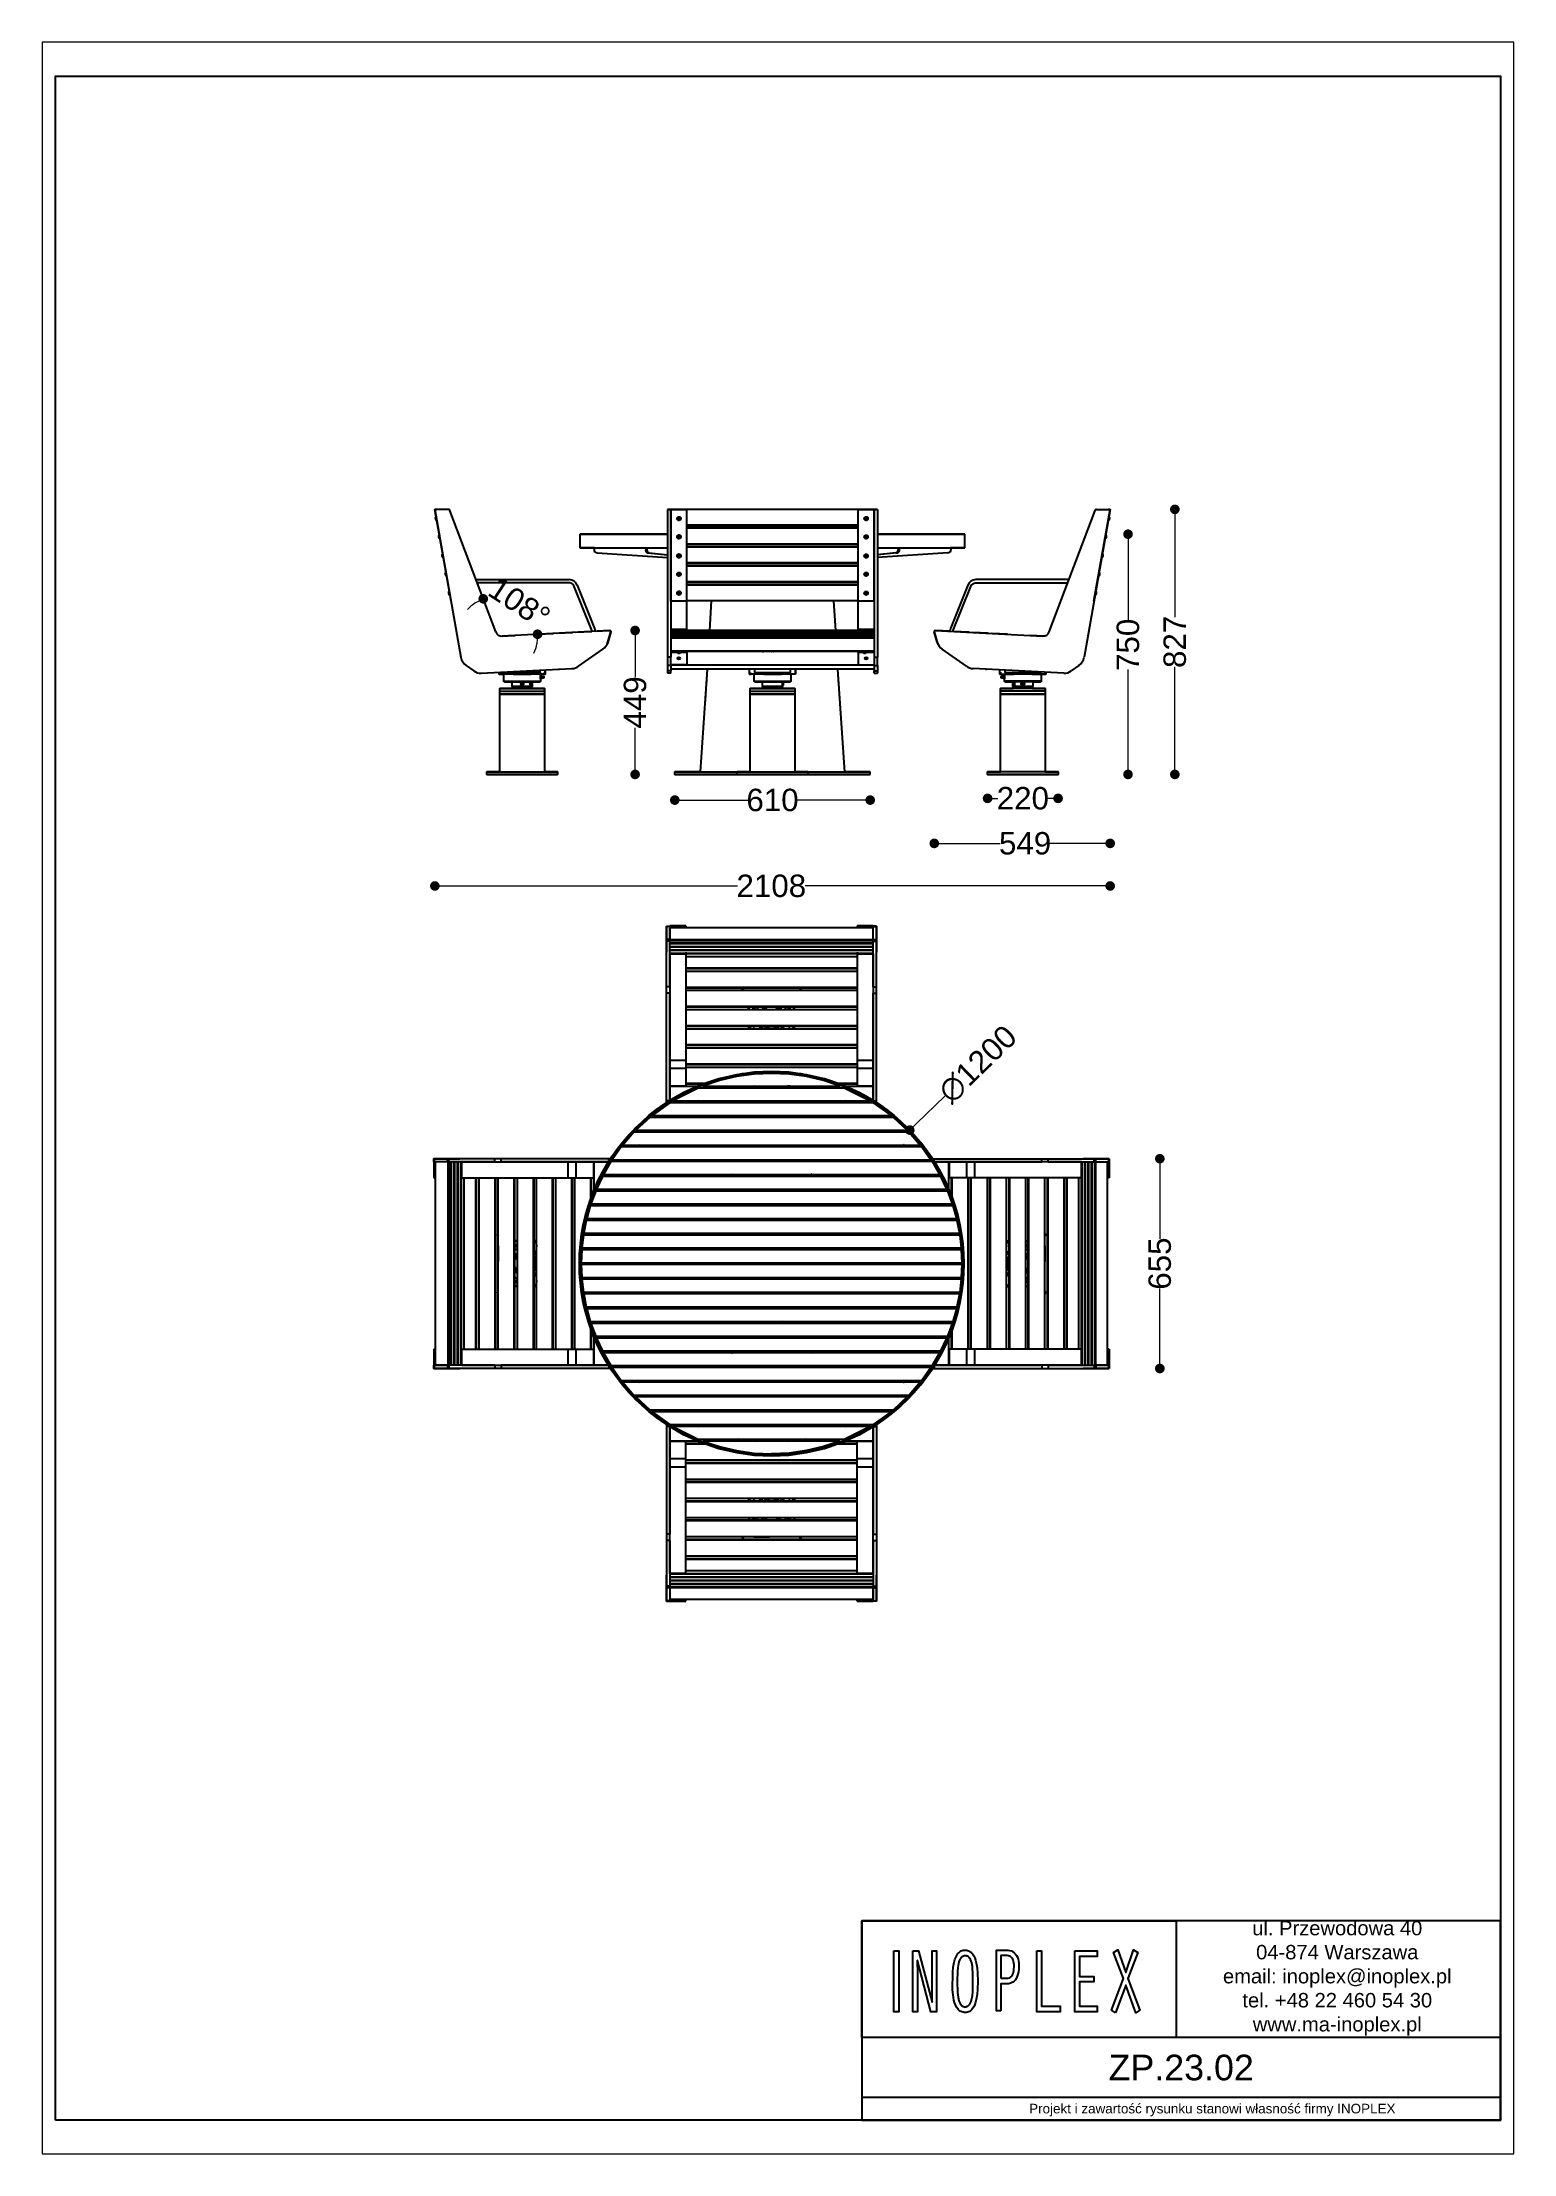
# Paper-space layout 'Układ1' of a CAD drawing. Header units: millimetres. Extents: x 1 to 201, y 2 to 289.
# The model-space entities are those that its viewports show. They can reach past a viewport. Long polylines and large blocks are cut down to what shows.
import ezdxf

# ---------------------------------------------------------------- set-up
doc = ezdxf.new("R2010")
doc.units = ezdxf.units.MM
doc.header["$LTSCALE"] = 3
doc.layers.add('DomyÅ›lny', color=7, linetype='Continuous')
doc.styles.get("Standard").update_dxf_attribs({"font": 'arial.ttf'})
doc.dimstyles.new('MATEUSZ', dxfattribs={"dimtxt": 35, "dimasz": 16, "dimexe": 0.18, "dimexo": 0.0625, "dimgap": 0.09, "dimtad": 0, "dimdec": 0, "dimdsep": 46, "dimtxsty": 'Standard', "dimblk": 'DOT', "dimcen": 0.09, "dimse1": 1, "dimse2": 1, "dimadec": 0, "dimazin": 0, "dimtfac": 1, "dimtdec": 0, "dimtofl": 0, "dimtmove": 0, "dimatfit": 3, "dimfxl": 1, "dimtolj": 1, "dimtzin": 0, "dimlwd": 9, "dimlwe": 9, "dimarcsym": 0})

psp = doc.layouts.new('Układ1')

msp = doc.modelspace()

# ---------------------------------------------------------------- texts
at = {"attachment_point": 5}
for s, width, gutter_width, heights, insert, char_height in [('ul. Przewodowa 40\\P04-874 Warszawa\\Pemail: inoplex@inoplex.pl\\Ptel. +48 22 460 54 30\\Pwww.ma-inoplex.pl', 1019.877, 1, [432.7], (13485.1, 24994.8), 45), ('ZP.23.02', 1993.625, 1, [0], (12997.9, 24715.8), 80), ('\\pxqc;Projekt i zawartość rysunku stanowi własność firmy INOPLEX ', 1800.088, 12.5, [70.5], (13095, 24583.6), 30)]:
    msp.add_mtext_dynamic_manual_height_columns(s, width=width, gutter_width=gutter_width, heights=heights, dxfattribs=dict(at, insert=insert, char_height=char_height))

# ---------------------------------------------------------------- blocks, each defined once
blk = doc.blocks.new('_Dot')
at = {"color": 0, "linetype": 'ByBlock', "lineweight": -2}
blk.add_line((-0.5, 0), (-1, 0), dxfattribs=at)
at = {"color": 0, "linetype": 'ByBlock', "const_width": 0.5}
blk.add_lwpolyline([(-0.25, 0, 1), (0.25, 0, 1)], format="xyb", close=True, dxfattribs=at)
blk = doc.blocks.new('*D30')
at = {"color": 0, "lineweight": 9, "transparency": 16777216}
for p, q in [((10697.9, 28405.1), (11613, 28405.1)), ((12746.2, 28405.1), (11823.6, 28405.1))]:
    blk.add_line(p, q, dxfattribs=at)
at = {"layer": 'Defpoints', "color": 0, "transparency": 16777216}
for p in [(10667.9, 29580.9), (12776.2, 29580.9), (12776.2, 28405.1)]:
    blk.add_point(p, dxfattribs=at)
at = {"color": 0, "lineweight": 9, "transparency": 16777216, "xscale": 30, "yscale": 30, "zscale": 30, "rotation": 180}
blk.add_blockref('_Dot', (10667.9, 28405.1), dxfattribs=at)
at = {"color": 0, "lineweight": 9, "transparency": 16777216, "xscale": 30, "yscale": 30, "zscale": 30}
blk.add_blockref('_Dot', (12776.2, 28405.1), dxfattribs=at)
at = {"color": 0, "transparency": 16777216, "insert": (11718.3, 28405.1), "char_height": 70, "attachment_point": 5}
blk.add_mtext('\\A1;2108', dxfattribs=at)
blk = doc.blocks.new('*D31')
at = {"color": 0, "lineweight": 9, "transparency": 16777216}
for p, q in [((12831.9, 29473.4), (12831.9, 29234.9)), ((12831.9, 28783.4), (12831.9, 29080.9))]:
    blk.add_line(p, q, dxfattribs=at)
at = {"layer": 'Defpoints', "color": 0, "transparency": 16777216}
for p in [(12322, 29503.4), (12026.9, 28753.4), (12831.9, 28753.4)]:
    blk.add_point(p, dxfattribs=at)
at = {"color": 0, "lineweight": 9, "transparency": 16777216, "xscale": 30, "yscale": 30, "zscale": 30}
for p, rotation in [((12831.9, 29503.4), 90), ((12831.9, 28753.4), 270)]:
    blk.add_blockref('_Dot', p, dxfattribs=dict(at, rotation=rotation))
at = {"color": 0, "transparency": 16777216, "insert": (12831.9, 29157.9), "char_height": 70, "attachment_point": 5, "rotation": 90}
blk.add_mtext('\\A1;750', dxfattribs=at)
blk = doc.blocks.new('*D32')
at = {"color": 0, "lineweight": 9, "transparency": 16777216}
for p, q in [((11293.1, 29172.7), (11293.1, 29057)), ((11293.1, 28783.4), (11293.1, 28899.2))]:
    blk.add_line(p, q, dxfattribs=at)
at = {"layer": 'Defpoints', "color": 0, "transparency": 16777216}
for p in [(11214.7, 29202.7), (11293.1, 28753.4), (11417.3, 28753.4)]:
    blk.add_point(p, dxfattribs=at)
at = {"color": 0, "lineweight": 9, "transparency": 16777216, "xscale": 30, "yscale": 30, "zscale": 30}
for p, rotation in [((11293.1, 29202.7), 90), ((11293.1, 28753.4), 270)]:
    blk.add_blockref('_Dot', p, dxfattribs=dict(at, rotation=rotation))
at = {"color": 0, "transparency": 16777216, "insert": (11293.1, 28978.1), "char_height": 70, "attachment_point": 5, "rotation": 90}
blk.add_mtext('\\A1;449', dxfattribs=at)
blk = doc.blocks.new('*D33')
at = {"color": 0, "lineweight": 9, "transparency": 16777216}
for p, q in [((12260.3, 27749.4), (12171.9, 27664)), ((11719, 27226.1), (11719.1, 27226.1)), ((11719.1, 27226), (11719.1, 27226.2))]:
    blk.add_line(p, q, dxfattribs=at)
at = {"layer": 'Defpoints', "color": 0, "transparency": 16777216}
for p in [(12150.4, 27643.1), (11287.7, 26809)]:
    blk.add_point(p, dxfattribs=at)
at = {"color": 0, "lineweight": 9, "transparency": 16777216, "xscale": 30, "yscale": 30, "zscale": 30, "rotation": 224.0377372826768}
blk.add_blockref('_Dot', (12150.4, 27643.1), dxfattribs=at)
at = {"color": 0, "transparency": 16777216, "insert": (12362.8, 27848.5), "char_height": 70, "attachment_point": 5, "rotation": 44.03774}
blk.add_mtext('\\A1;∅1200', dxfattribs=at)
blk = doc.blocks.new('*D34')
at = {"color": 0, "lineweight": 9, "transparency": 16777216}
for p, q in [((12257.1, 28538), (12433.1, 28538)), ((12746.2, 28538), (12588.1, 28538))]:
    blk.add_line(p, q, dxfattribs=at)
at = {"layer": 'Defpoints', "color": 0, "transparency": 16777216}
for p in [(12776.2, 29580.9), (12227.1, 29200.6), (12776.2, 28538)]:
    blk.add_point(p, dxfattribs=at)
at = {"color": 0, "lineweight": 9, "transparency": 16777216, "xscale": 30, "yscale": 30, "zscale": 30, "rotation": 180}
blk.add_blockref('_Dot', (12227.1, 28538), dxfattribs=at)
at = {"color": 0, "lineweight": 9, "transparency": 16777216, "xscale": 30, "yscale": 30, "zscale": 30}
blk.add_blockref('_Dot', (12776.2, 28538), dxfattribs=at)
at = {"color": 0, "transparency": 16777216, "insert": (12510.6, 28538), "char_height": 70, "attachment_point": 5}
blk.add_mtext('\\A1;549', dxfattribs=at)
blk = doc.blocks.new('*D35')
at = {"color": 0, "lineweight": 9, "transparency": 16777216}
for p, q in [((12423.5, 28678.6), (12425.6, 28678.6)), ((12583.5, 28678.6), (12581.4, 28678.6))]:
    blk.add_line(p, q, dxfattribs=at)
at = {"layer": 'Defpoints', "color": 0, "transparency": 16777216}
for p in [(12393.5, 28753.4), (12613.5, 28753.4), (12613.5, 28678.6)]:
    blk.add_point(p, dxfattribs=at)
at = {"color": 0, "lineweight": 9, "transparency": 16777216, "xscale": 30, "yscale": 30, "zscale": 30, "rotation": 180}
blk.add_blockref('_Dot', (12393.5, 28678.6), dxfattribs=at)
at = {"color": 0, "lineweight": 9, "transparency": 16777216, "xscale": 30, "yscale": 30, "zscale": 30}
blk.add_blockref('_Dot', (12613.5, 28678.6), dxfattribs=at)
at = {"color": 0, "transparency": 16777216, "insert": (12503.5, 28678.6), "char_height": 70, "attachment_point": 5}
blk.add_mtext('\\A1;220', dxfattribs=at)
blk = doc.blocks.new('*D36')
at = {"color": 0, "lineweight": 9, "transparency": 16777216}
for p, q in [((11447, 28673.2), (11644.5, 28673.2)), ((11997, 28673.2), (11799.5, 28673.2))]:
    blk.add_line(p, q, dxfattribs=at)
at = {"layer": 'Defpoints', "color": 0, "transparency": 16777216}
for p in [(11417, 28753.4), (12027, 28753.4), (12027, 28673.2)]:
    blk.add_point(p, dxfattribs=at)
at = {"color": 0, "lineweight": 9, "transparency": 16777216, "xscale": 30, "yscale": 30, "zscale": 30, "rotation": 180}
blk.add_blockref('_Dot', (11417, 28673.2), dxfattribs=at)
at = {"color": 0, "lineweight": 9, "transparency": 16777216, "xscale": 30, "yscale": 30, "zscale": 30}
blk.add_blockref('_Dot', (12027, 28673.2), dxfattribs=at)
at = {"color": 0, "transparency": 16777216, "insert": (11722, 28673.2), "char_height": 70, "attachment_point": 5}
blk.add_mtext('\\A1;610', dxfattribs=at)
blk = doc.blocks.new('*D37')
at = {"color": 0, "lineweight": 9, "transparency": 16777216}
for start, end in [(124.43984, 138.19592), (335.48785, 349.24392)]:
    blk.add_arc((10863.3, 29184.4), 125.3, start, end, dxfattribs=at)
at = {"layer": 'Defpoints', "color": 0, "transparency": 16777216}
for p in [(10714.8, 29577.7), (10960.8, 29263.1), (10858.1, 29198.1), (10877.9, 29185.2), (11214, 29202.8)]:
    blk.add_point(p, dxfattribs=at)
at = {"color": 0, "lineweight": 9, "transparency": 16777216, "xscale": 30, "yscale": 30, "zscale": 30}
for p, rotation in [((10819.1, 29301.6), 27.56180082054166), ((10988.4, 29191), 86.12196178261702)]:
    blk.add_blockref('_Dot', p, dxfattribs=dict(at, rotation=rotation))
at = {"color": 0, "transparency": 16777216, "insert": (10931.8, 29289.3), "char_height": 70, "attachment_point": 5, "rotation": 326.84188}
blk.add_mtext('\\A1;108°', dxfattribs=at)
blk = doc.blocks.new('*D38')
at = {"color": 0, "lineweight": 9, "transparency": 16777216}
for p, q in [((12978.1, 29550.9), (12978.1, 29244.6)), ((12978.1, 28783.4), (12978.1, 29089.7))]:
    blk.add_line(p, q, dxfattribs=at)
at = {"layer": 'Defpoints', "color": 0, "transparency": 16777216}
for p in [(12776.2, 29580.9), (12613.5, 28753.4), (12978.1, 28753.4)]:
    blk.add_point(p, dxfattribs=at)
at = {"color": 0, "lineweight": 9, "transparency": 16777216, "xscale": 30, "yscale": 30, "zscale": 30}
for p, rotation in [((12978.1, 29580.9), 90), ((12978.1, 28753.4), 270)]:
    blk.add_blockref('_Dot', p, dxfattribs=dict(at, rotation=rotation))
at = {"color": 0, "transparency": 16777216, "insert": (12978.1, 29167.2), "char_height": 70, "attachment_point": 5, "rotation": 90}
blk.add_mtext('\\A1;827', dxfattribs=at)
blk = doc.blocks.new('*D39')
at = {"color": 0, "lineweight": 9, "transparency": 16777216}
for p, q in [((12931.2, 27523.6), (12931.2, 27303.9)), ((12931.2, 26928.6), (12931.2, 27148.2))]:
    blk.add_line(p, q, dxfattribs=at)
at = {"layer": 'Defpoints', "color": 0, "transparency": 16777216}
for p in [(12772.9, 27553.6), (12772.9, 26898.6), (12931.2, 26898.6)]:
    blk.add_point(p, dxfattribs=at)
at = {"color": 0, "lineweight": 9, "transparency": 16777216, "xscale": 30, "yscale": 30, "zscale": 30}
for p, rotation in [((12931.2, 27553.6), 90), ((12931.2, 26898.6), 270)]:
    blk.add_blockref('_Dot', p, dxfattribs=dict(at, rotation=rotation))
at = {"color": 0, "transparency": 16777216, "insert": (12931.2, 27226.1), "char_height": 70, "attachment_point": 5, "rotation": 90}
blk.add_mtext('\\A1;655', dxfattribs=at)
blk = doc.blocks.new('logo inoplex techniczne')
at = {"layer": 'DomyÅ›lny'}
for points in [[(-66.02, 24.77, 0), (-63.31, 24.77, 0), (-63.31, -0.1, 0), (-66.02, -0.1, 0)], [(-55.75, 24.71, 0), (-52.64, 24.71, 0), (-45.3, 3.93, 0), (-45.23, 4, 0), (-45.34, 9.52, 0), (-45.34, 24.71, 0), (-42.86, 24.71, 0), (-42.86, 0, 0), (-45.97, 0, 0), (-53.3, 20.82, 0), (-53.38, 20.74, 0), (-53.27, 15.15, 0), (-53.27, 0, 0), (-55.75, 0, 0)], [(-20.58, 12.37, 0), (-20.67, 9.09, 0), (-20.91, 7.01, 0), (-21.38, 4.89, 0), (-21.74, 3.87, 0), (-22.18, 2.91, 0), (-22.73, 2.03, 0), (-23.38, 1.25, 0), (-23.76, 0.91, 0), (-24.16, 0.61, 0), (-24.6, 0.34, 0), (-25.07, 0.11, 0), (-25.58, -0.07, 0), (-26.13, -0.21, 0), (-26.71, -0.3, 0), (-27.33, -0.33, 0), (-27.97, -0.31, 0), (-28.57, -0.24, 0), (-29.13, -0.12, 0), (-29.65, 0.05, 0), (-30.14, 0.26, 0), (-30.59, 0.51, 0), (-31.01, 0.8, 0), (-31.39, 1.13, 0), (-32.07, 1.88, 0), (-32.63, 2.73, 0), (-33.09, 3.67, 0), (-33.45, 4.68, 0), (-33.94, 6.78, 0), (-34.19, 8.87, 0), (-34.15, 15.92, 0), (-33.88, 18.05, 0), (-33.36, 20.15, 0), (-32.99, 21.14, 0), (-32.52, 22.06, 0), (-31.96, 22.89, 0), (-31.3, 23.62, 0), (-30.92, 23.94, 0), (-30.52, 24.22, 0), (-30.08, 24.46, 0), (-29.61, 24.67, 0), (-29.1, 24.83, 0), (-28.56, 24.95, 0), (-27.99, 25.02, 0), (-26.75, 25.01, 0), (-26.16, 24.92, 0), (-25.61, 24.79, 0), (-25.1, 24.61, 0), (-24.62, 24.39, 0), (-24.18, 24.13, 0), (-23.77, 23.83, 0), (-23.4, 23.49, 0), (-22.74, 22.73, 0), (-22.19, 21.86, 0), (-21.74, 20.91, 0), (-21.39, 19.9, 0), (-20.91, 17.79, 0), (-20.67, 15.71, 0)], [(-31.69, 12.37, 0), (-31.5, 7.78, 0), (-31.22, 5.96, 0), (-30.79, 4.47, 0), (-30.5, 3.86, 0), (-30.17, 3.33, 0), (-29.79, 2.88, 0), (-29.58, 2.69, 0), (-29.35, 2.53, 0), (-29.11, 2.38, 0), (-28.86, 2.26, 0), (-28.59, 2.16, 0), (-28.3, 2.09, 0), (-27.68, 2.01, 0), (-26.95, 2.03, 0), (-26.59, 2.09, 0), (-26.26, 2.18, 0), (-25.95, 2.3, 0), (-25.66, 2.45, 0), (-25.39, 2.62, 0), (-25.15, 2.83, 0), (-24.92, 3.06, 0), (-24.51, 3.58, 0), (-24.18, 4.19, 0), (-23.9, 4.87, 0), (-23.51, 6.39, 0), (-23.29, 8.07, 0), (-23.19, 14.97, 0), (-23.47, 18.39, 0), (-23.84, 19.89, 0), (-24.11, 20.55, 0), (-24.43, 21.14, 0), (-24.83, 21.65, 0), (-25.05, 21.87, 0), (-25.29, 22.07, 0), (-25.56, 22.24, 0), (-25.84, 22.39, 0), (-26.15, 22.51, 0), (-26.48, 22.6, 0), (-26.83, 22.67, 0), (-27.21, 22.7, 0), (-27.61, 22.7, 0), (-27.99, 22.67, 0), (-28.35, 22.6, 0), (-28.68, 22.49, 0), (-28.99, 22.35, 0), (-29.28, 22.19, 0), (-29.54, 21.99, 0), (-29.79, 21.76, 0), (-30.02, 21.52, 0), (-30.41, 20.95, 0), (-30.74, 20.3, 0), (-31.01, 19.58, 0), (-31.38, 18, 0), (-31.59, 16.32, 0)], [(-8.01, 0.35, 0), (-10.49, 0.35, 0), (-10.49, 25.06, 0), (-6.41, 25.06, 0), (-4.32, 25.03, 0), (-3.3, 24.91, 0), (-2.38, 24.68, 0), (-1.54, 24.36, 0), (-0.8, 23.94, 0), (-0.15, 23.43, 0), (0.41, 22.83, 0), (0.87, 22.13, 0), (1.23, 21.35, 0), (1.49, 20.48, 0), (1.64, 19.52, 0), (1.69, 18.48, 0), (1.63, 17.32, 0), (1.46, 16.25, 0), (1.18, 15.29, 0), (0.8, 14.42, 0), (0.33, 13.66, 0), (-0.22, 13, 0), (-0.85, 12.45, 0), (-1.54, 12.01, 0), (-2.3, 11.68, 0), (-3.12, 11.46, 0), (-3.98, 11.36, 0), (-8.01, 11.35, 0)], [(-8.01, 13.58, 0), (-5.3, 13.6, 0), (-4.02, 13.65, 0), (-3.47, 13.77, 0), (-2.97, 13.96, 0), (-2.73, 14.09, 0), (-2.52, 14.24, 0), (-2.12, 14.59, 0), (-1.77, 15.02, 0), (-1.48, 15.52, 0), (-1.25, 16.09, 0), (-1.07, 16.73, 0), (-0.96, 17.44, 0), (-0.91, 18.22, 0), (-0.92, 19, 0), (-1, 19.71, 0), (-1.15, 20.34, 0), (-1.37, 20.89, 0), (-1.66, 21.37, 0), (-2, 21.78, 0), (-2.41, 22.12, 0), (-2.88, 22.39, 0), (-3.41, 22.6, 0), (-3.99, 22.74, 0), (-4.62, 22.82, 0), (-8.01, 22.84, 0)], [(11.46, 24.71, 0), (13.94, 24.71, 0), (13.94, 2.22, 0), (24.09, 2.22, 0), (24.09, 0, 0), (11.46, 0, 0)], [(32.01, 24.71, 0), (44.04, 24.71, 0), (44.04, 22.48, 0), (34.49, 22.48, 0), (34.49, 14.33, 0), (42.38, 14.33, 0), (42.38, 12.11, 0), (34.49, 12.11, 0), (34.49, 2.22, 0), (44.04, 2.22, 0), (44.04, 0, 0), (32.01, 0, 0)], [(54.09, -0.48, 0), (51.87, 0.56, 0), (58.31, 13.45, 0), (53.02, 24.04, 0), (55.31, 25.19, 0), (59.54, 15.96, 0), (63.76, 25.19, 0), (66.05, 24.04, 0), (60.76, 13.45, 0), (67.2, 0.56, 0), (64.98, -0.48, 0), (59.57, 10.82, 0)]]:
    blk.add_polyline3d(points, close=True, dxfattribs=at)

# ---------------------------------------------------------------- dimensions: what is measured, and where the dimension line sits
at = {"color": 0}
for base, p1, picture, middle in [((12776.2, 28405.1), (10667.9, 29580.9), '*D30', (11718.3, 28405.1)), ((12776.2, 28538), (12227.1, 29200.6), '*D34', (12510.6, 28538))]:
    dim = msp.add_linear_dim(base=base, p1=p1, p2=(12776.2, 29580.9), dimstyle='MATEUSZ', override={"dimtxt": 70, "dimasz": 30}, dxfattribs=at)
    dim.commit()
    dim.dimension.update_dxf_attribs({"geometry": picture, "text_midpoint": middle, "dimtype": 160})
dim = msp.add_angular_dim_2l(base=(10960.8, 29263.1), line1=((11214, 29202.8), (10877.9, 29185.2)), line2=((10858.1, 29198.1), (10714.8, 29577.7)), dimstyle='MATEUSZ', override={"dimtxt": 70, "dimasz": 30}, dxfattribs=at)
dim.commit()
dim.dimension.update_dxf_attribs({"geometry": '*D37', "text_midpoint": (10931.8, 29289.3)})
for base, p1, p2, picture, middle in [((12978.1492, 28753.4287), (12776.1529, 29580.9181), (12613.5366, 28753.4287), '*D38', (12978.1492, 29167.1734)), ((11293.1, 28753.4), (11214.7, 29202.7), (11417.3, 28753.4), '*D32', (11293.1, 28978.1)), ((12931.2, 26898.6), (12772.9, 27553.6), (12772.9, 26898.6), '*D39', (12931.2, 27226.1))]:
    dim = msp.add_linear_dim(base=base, p1=p1, p2=p2, angle=90, dimstyle='MATEUSZ', override={"dimtxt": 70, "dimasz": 30}, dxfattribs=at)
    dim.commit()
    dim.dimension.update_dxf_attribs({"geometry": picture, "text_midpoint": middle})
dim = msp.add_linear_dim(base=(12831.9, 28753.4), p1=(12322, 29503.4), p2=(12026.9, 28753.4), angle=90, dimstyle='MATEUSZ', override={"dimtxt": 70, "dimasz": 30}, dxfattribs=at)
dim.commit()
dim.dimension.update_dxf_attribs({"geometry": '*D31', "text_midpoint": (12831.9, 29157.9), "dimtype": 160})
for base, p1, p2, picture, middle in [((12027, 28673.2), (11417, 28753.4), (12027, 28753.4), '*D36', (11722, 28673.2)), ((12613.5, 28678.6), (12393.5, 28753.4), (12613.5, 28753.4), '*D35', (12503.5, 28678.6))]:
    dim = msp.add_linear_dim(base=base, p1=p1, p2=p2, dimstyle='MATEUSZ', override={"dimtxt": 70, "dimasz": 30}, dxfattribs=at)
    dim.commit()
    dim.dimension.update_dxf_attribs({"geometry": picture, "text_midpoint": middle})
dim = msp.add_diameter_dim_2p(p1=(11287.7, 26809), p2=(12150.4, 27643.1), dimstyle='MATEUSZ', override={"dimtxt": 70, "dimasz": 30}, dxfattribs=at)
dim.commit()
dim.dimension.update_dxf_attribs({"geometry": '*D33', "text_midpoint": (12362.8, 27848.5), "dimtype": 163})

# ---------------------------------------------------------------- linework, layer by layer
for p, q in [((13995, 24809.6), (12194.9, 24809.6)), ((13994.7, 24623), (12001.1, 24623))]:
    msp.add_line(p, q)
for points in [[(9483.3, 24552.5), (9483.3, 30933.2), (13995, 30933.2), (13995, 24552.5)], [(12001.1, 24552.5), (13995, 24552.5), (13995, 25174.2), (12001.1, 25174.2)], [(12001.1, 25174.2), (12982.7, 25174.2), (12982.7, 24809.6), (12001.1, 24809.6)]]:
    msp.add_lwpolyline(points, close=True)
at = {"color": 0}
msp.add_circle((11719.1, 27226.1), 600, dxfattribs=at)
at = {"layer": 'DomyÅ›lny', "color": 0}
for p, q in [((10667.9, 29580.9), (10673, 29580.9)), ((10718.5, 29294.3), (10667.9, 29580.9)), ((10668.2, 29580.3), (10749.2, 29119)), ((10710.1, 29580.9), (10669, 29580.9)), ((10858.1, 29198.1), (10714.8, 29577.7)), ((11394.5, 29580.9), (11404.5, 29580.9)), ((11404.5, 29580.9), (11394.5, 29580.9)), ((11394.5, 29580.3), (11404.5, 29580.3)), ((11394.5, 29580.3), (11394.5, 29119)), ((11404.5, 29580.9), (11454.5, 29580.9)), ((11404.5, 29294.3), (11404.5, 29580.9)), ((12039.5, 29580.9), (11404.5, 29580.9)), ((11404.5, 29580.3), (11404.5, 29119)), ((11427, 29551.4), (11428, 29551.9)), ((11427.1, 29550.9), (11428.1, 29551.6)), ((11429, 29554.8), (11429.4, 29554.3)), ((11429.1, 29551.1), (11429.1, 29551.9)), ((11429.5, 29552.9), (11429.2, 29552.5)), ((11429.3, 29552.8), (11429.6, 29553.4)), ((11429.7, 29550.7), (11429.9, 29551.3)), ((11430.1, 29554.4), (11430, 29555)), ((11430.1, 29550.2), (11430.1, 29548.9)), ((11430.5, 29553), (11430.2, 29553.5)), ((11430.8, 29550.9), (11430.6, 29551.4)), ((11431.1, 29549.1), (11430.8, 29550.3)), ((11431.2, 29551.5), (11431.2, 29552.3)), ((11432.2, 29552.3), (11433.2, 29552)), ((11435.3, 29549.7), (11435.1, 29549.3)), ((11454.5, 29294.3), (11454.5, 29580.9)), ((11989.5, 29580.9), (12039.5, 29580.9)), ((11989.5, 29294.3), (11989.5, 29580.9)), ((12011.3, 29551.4), (12012.3, 29551.9)), ((12011.4, 29550.9), (12012.4, 29551.6)), ((12013.3, 29554.8), (12013.7, 29554.3)), ((12013.4, 29551.1), (12013.4, 29551.9)), ((12013.8, 29552.9), (12013.5, 29552.5)), ((12013.6, 29552.8), (12013.9, 29553.4)), ((12014, 29550.7), (12014.2, 29551.3)), ((12014.4, 29554.4), (12014.3, 29555)), ((12014.4, 29550.2), (12014.4, 29548.9)), ((12014.8, 29553), (12014.5, 29553.5)), ((12015.1, 29550.9), (12014.9, 29551.4)), ((12015.4, 29549.1), (12015.1, 29550.3)), ((12015.5, 29551.5), (12015.5, 29552.3)), ((12016.5, 29552.3), (12017.5, 29552)), ((12019.6, 29549.7), (12019.4, 29549.3)), ((12049.5, 29580.9), (12039.5, 29580.9)), ((12039.5, 29580.9), (12049.5, 29580.9)), ((12039.5, 29294.3), (12039.5, 29580.9)), ((12049.5, 29580.3), (12039.5, 29580.3)), ((12039.5, 29580.3), (12039.5, 29119)), ((12049.5, 29580.3), (12049.5, 29119)), ((12585.9, 29198.1), (12729.3, 29577.7)), ((12775.8, 29580.3), (12694.8, 29119)), ((12725.6, 29294.3), (12776.2, 29580.9)), ((12733.9, 29580.9), (12775.1, 29580.9)), ((12770.7, 29546.5), (12767.9, 29546.7)), ((12776.2, 29580.9), (12771.1, 29580.9)), ((11122, 29460.4), (11122, 29503.4)), ((11425.1, 29492), (11424.9, 29492.4)), ((11427, 29494.1), (11428, 29494.6)), ((11427.1, 29493.6), (11428.1, 29494.3)), ((11429, 29497.6), (11429.4, 29497)), ((11429.1, 29493.8), (11429.1, 29494.6)), ((11429.5, 29495.6), (11429.2, 29495.2)), ((11429.3, 29495.5), (11429.6, 29496.1)), ((11429.7, 29493.4), (11429.9, 29494)), ((11430.1, 29497.1), (11430, 29497.7)), ((11430.1, 29492.9), (11430.1, 29491.6)), ((11430.5, 29495.7), (11430.2, 29496.2)), ((11430.5, 29495.5), (11430.3, 29496)), ((11430.8, 29493.6), (11430.6, 29494.1)), ((11431.1, 29491.8), (11430.8, 29493)), ((11431.2, 29494.2), (11431.2, 29495)), ((11432.2, 29495), (11433.2, 29494.7)), ((11435.3, 29492.4), (11435.1, 29492)), ((11989.5, 29531.7), (11454.5, 29531.7)), ((11989.5, 29528.8), (11454.5, 29528.8)), ((11989.5, 29521.9), (11454.5, 29521.9)), ((11989.5, 29472.6), (11454.5, 29472.6)), ((11989.5, 29469.7), (11454.5, 29469.7)), ((12009.4, 29492), (12009.2, 29492.4)), ((12011.3, 29494.1), (12012.3, 29494.6)), ((12011.4, 29493.6), (12012.4, 29494.3)), ((12013.3, 29497.6), (12013.7, 29497)), ((12013.4, 29493.8), (12013.4, 29494.6)), ((12013.8, 29495.6), (12013.5, 29495.2)), ((12013.6, 29495.5), (12013.9, 29496.1)), ((12014, 29493.4), (12014.2, 29494)), ((12014.4, 29497.1), (12014.3, 29497.7)), ((12014.4, 29492.9), (12014.4, 29491.6)), ((12014.8, 29495.7), (12014.5, 29496.2)), ((12014.8, 29495.5), (12014.6, 29496)), ((12015.1, 29493.6), (12014.9, 29494.1)), ((12015.4, 29491.8), (12015.1, 29493)), ((12015.5, 29494.2), (12015.5, 29495)), ((12016.5, 29495), (12017.5, 29494.7)), ((12019.6, 29492.4), (12019.4, 29492)), ((12322, 29460.4), (12322, 29503.4)), ((10691.5, 29441), (10694.2, 29441.7)), ((10691.7, 29441), (10694.4, 29441.7)), ((11165, 29460.4), (11165, 29454.8)), ((11174.4, 29444.8), (11394.5, 29430.1)), ((11326.4, 29460.4), (11326.4, 29454.8)), ((11326.4, 29460.4), (11326.4, 29454.8)), ((11329.9, 29454.8), (11326.4, 29454.8)), ((11326.4, 29454.8), (11329.9, 29454.8)), ((11329.9, 29460.4), (11329.9, 29454.8)), ((11329.9, 29460.4), (11329.9, 29454.8)), ((11336.5, 29444.8), (11333, 29444.8)), ((11333, 29444.8), (11394.5, 29439)), ((11333, 29444.8), (11336.5, 29444.8)), ((11333, 29444.8), (11394.5, 29439)), ((11336.5, 29444.8), (11394.5, 29439.3)), ((11336.5, 29444.8), (11394.5, 29439.3)), ((11425.1, 29432.5), (11424.9, 29432.9)), ((11427, 29434.6), (11428, 29435.1)), ((11427.1, 29434.1), (11428.1, 29434.8)), ((11429, 29438), (11429.4, 29437.5)), ((11429.1, 29434.3), (11429.1, 29435.1)), ((11429.5, 29436.1), (11429.2, 29435.7)), ((11429.3, 29436), (11429.6, 29436.6)), ((11429.7, 29433.9), (11429.9, 29434.5)), ((11430.1, 29437.6), (11430, 29438.2)), ((11430.1, 29433.4), (11430.1, 29432.1)), ((11430.5, 29436.2), (11430.2, 29436.7)), ((11430.5, 29436), (11430.3, 29436.5)), ((11431.1, 29432.3), (11430.8, 29433.5)), ((11431, 29435.8), (11431.1, 29436.1)), ((11431.2, 29434.6), (11431.2, 29435.5)), ((11432.2, 29435.5), (11433.2, 29435.2)), ((11435.3, 29432.9), (11435.1, 29432.5)), ((11989.5, 29462.8), (11454.5, 29462.8)), ((11989.5, 29413.5), (11454.5, 29413.5)), ((11989.5, 29410.6), (11454.5, 29410.6)), ((11989.5, 29403.7), (11454.5, 29403.7)), ((11538.3, 29410.6), (11538.5, 29413.5)), ((11905.6, 29413.5), (11905.8, 29410.6)), ((12009.4, 29432.5), (12009.2, 29432.9)), ((12011.3, 29434.6), (12012.3, 29435.1)), ((12011.4, 29434.1), (12012.4, 29434.8)), ((12013.3, 29438), (12013.7, 29437.5)), ((12013.4, 29434.3), (12013.4, 29435.1)), ((12013.8, 29436.1), (12013.5, 29435.7)), ((12013.6, 29436), (12013.9, 29436.6)), ((12014, 29433.9), (12014.2, 29434.5)), ((12014.4, 29437.6), (12014.3, 29438.2)), ((12014.4, 29433.4), (12014.4, 29432.1)), ((12014.8, 29436.2), (12014.5, 29436.7)), ((12014.8, 29436), (12014.6, 29436.5)), ((12015.4, 29432.3), (12015.1, 29433.5)), ((12015.3, 29435.8), (12015.3, 29436.1)), ((12015.5, 29434.6), (12015.5, 29435.5)), ((12016.5, 29435.5), (12017.5, 29435.2)), ((12019.6, 29432.9), (12019.4, 29432.5)), ((12107.5, 29444.8), (12049.5, 29439.3)), ((12111.1, 29444.8), (12049.5, 29439)), ((12269.7, 29444.8), (12049.5, 29430.1)), ((12111.1, 29444.8), (12049.5, 29439)), ((12107.5, 29444.8), (12049.5, 29439.3)), ((12111.1, 29444.8), (12107.5, 29444.8)), ((12107.5, 29444.8), (12111.1, 29444.8)), ((12114.1, 29460.4), (12114.1, 29454.8)), ((12114.1, 29460.4), (12114.1, 29454.8)), ((12117.7, 29454.8), (12114.1, 29454.8)), ((12114.1, 29454.8), (12117.7, 29454.8)), ((12117.7, 29460.4), (12117.7, 29454.8)), ((12117.7, 29460.4), (12117.7, 29454.8)), ((12279, 29460.4), (12279, 29454.8)), ((12750.3, 29429.7), (12747.6, 29429.9)), ((10702, 29384), (10704.7, 29384.8)), ((10796.5, 29361.4), (11087.1, 29361.4)), ((11087.1, 29351.4), (10800.3, 29351.4)), ((11157.4, 29205.5), (11103, 29340.4)), ((11112.3, 29343.9), (11166.8, 29208.9)), ((11427, 29377.6), (11428, 29378.2)), ((11427.1, 29377.2), (11428.1, 29377.8)), ((11429, 29381.1), (11429.4, 29380.5)), ((11429.1, 29377.3), (11429.1, 29378.1)), ((11429.5, 29379.1), (11429.2, 29378.7)), ((11429.3, 29379), (11429.6, 29379.6)), ((11429.7, 29376.9), (11429.9, 29377.5)), ((11430.1, 29380.6), (11430, 29381.2)), ((11430.1, 29376.4), (11430.1, 29375.1)), ((11430.5, 29379.2), (11430.2, 29379.7)), ((11430.8, 29377.2), (11430.6, 29377.7)), ((11431.1, 29375.3), (11430.8, 29376.6)), ((11431, 29378.8), (11431.1, 29379.1)), ((11431.2, 29377.7), (11431.2, 29378.5)), ((11432.2, 29378.5), (11433.2, 29378.2)), ((11435.3, 29375.9), (11435.1, 29375.6)), ((11989.5, 29354.4), (11454.5, 29354.4)), ((11989.5, 29351.4), (11454.5, 29351.4)), ((11989.5, 29344.4), (11454.5, 29344.4)), ((11534.8, 29351.4), (11535, 29354.4)), ((11909.1, 29354.4), (11909.3, 29351.4)), ((12011.3, 29377.6), (12012.3, 29378.2)), ((12011.4, 29377.2), (12012.4, 29377.8)), ((12013.3, 29381.1), (12013.7, 29380.5)), ((12013.4, 29377.3), (12013.4, 29378.1)), ((12013.8, 29379.1), (12013.5, 29378.7)), ((12013.6, 29379), (12013.9, 29379.6)), ((12014, 29376.9), (12014.2, 29377.5)), ((12014.4, 29380.6), (12014.3, 29381.2)), ((12014.4, 29376.4), (12014.4, 29375.1)), ((12014.8, 29379.2), (12014.5, 29379.7)), ((12015.1, 29377.2), (12014.9, 29377.7)), ((12015.4, 29375.3), (12015.1, 29376.6)), ((12015.3, 29378.8), (12015.3, 29379.1)), ((12015.5, 29377.7), (12015.5, 29378.5)), ((12016.5, 29378.5), (12017.5, 29378.2)), ((12019.6, 29375.9), (12019.4, 29375.6)), ((12331.7, 29343.9), (12277.2, 29208.9)), ((12286.7, 29205.5), (12341.1, 29340.4)), ((12647.6, 29361.4), (12357, 29361.4)), ((12357, 29351.4), (12643.8, 29351.4)), ((10712, 29324.8), (10714.7, 29325.5)), ((10712.2, 29324.8), (10714.9, 29325.5)), ((10716.8, 29313.7), (10714, 29313.4)), ((11454.5, 29294.3), (11404.5, 29294.3)), ((11427, 29318.4), (11428, 29318.9)), ((11427.1, 29317.9), (11428.1, 29318.6)), ((11429, 29321.8), (11429.4, 29321.2)), ((11429.1, 29318), (11429.1, 29318.9)), ((11429.3, 29319.7), (11429.6, 29320.3)), ((11429.7, 29317.7), (11429.9, 29318.3)), ((11430.1, 29321.3), (11430, 29322)), ((11430.1, 29317.2), (11430.1, 29315.9)), ((11430.5, 29319.9), (11430.2, 29320.4)), ((11430.5, 29319.8), (11430.3, 29320.2)), ((11430.8, 29317.9), (11430.6, 29318.4)), ((11431.1, 29316), (11430.8, 29317.3)), ((11431.2, 29318.4), (11431.2, 29319.2)), ((11433, 29319.9), (11432.1, 29320)), ((11432.2, 29319.3), (11433.2, 29318.9)), ((11435.3, 29316.7), (11435.1, 29316.3)), ((11454.5, 29205.5), (11454.5, 29295.8)), ((11454.5, 29295.2), (11454.5, 29294.3)), ((11989.5, 29295.2), (11454.5, 29295.2)), ((11525.9, 29202.7), (11531.4, 29295.2)), ((11912.7, 29295.2), (11918.2, 29202.7)), ((11989.5, 29205.5), (11989.5, 29295.8)), ((11989.5, 29295.2), (11989.5, 29294.3)), ((12039.5, 29294.3), (11989.5, 29294.3)), ((12011.3, 29318.4), (12012.3, 29318.9)), ((12011.4, 29317.9), (12012.4, 29318.6)), ((12013.3, 29321.8), (12013.7, 29321.2)), ((12013.4, 29318), (12013.4, 29318.9)), ((12013.6, 29319.7), (12013.9, 29320.3)), ((12014, 29317.7), (12014.2, 29318.3)), ((12014.4, 29321.3), (12014.3, 29322)), ((12014.4, 29317.2), (12014.4, 29315.9)), ((12014.8, 29319.9), (12014.5, 29320.4)), ((12014.8, 29319.8), (12014.6, 29320.2)), ((12015.1, 29317.9), (12014.9, 29318.4)), ((12015.4, 29316), (12015.1, 29317.3)), ((12015.5, 29318.4), (12015.5, 29319.2)), ((12017.3, 29319.9), (12016.4, 29320)), ((12016.5, 29319.3), (12017.5, 29318.9)), ((12019.6, 29316.7), (12019.4, 29316.3)), ((12729.8, 29313.4), (12727.1, 29313.7)), ((12730.1, 29313.4), (12727.3, 29313.7)), ((11454.5, 29205.5), (11404.5, 29205.5)), ((12039.5, 29205.5), (11989.5, 29205.5)), ((10873.8, 29185), (10918.6, 29187.3)), ((11214, 29202.8), (10877.9, 29185.2)), ((10988.5, 29190.9), (11038.4, 29193.5)), ((11048.4, 29194), (11098.4, 29196.6)), ((11108.3, 29197.1), (11158.3, 29199.8)), ((11116.7, 29091.1), (11192.3, 29144.5)), ((11168.3, 29200.3), (11214, 29202.7)), ((11205.2, 29157.3), (11203.9, 29157.2)), ((11205.2, 29157.3), (11206.4, 29161.2)), ((11206.3, 29162.3), (11206.4, 29161.2)), ((11217, 29198.9), (11206.6, 29162.2)), ((11207.7, 29166.2), (11217.1, 29199)), ((11454.5, 29200), (11404.5, 29200)), ((12039.5, 29199.8), (11404.5, 29199.8)), ((12039.5, 29197.1), (11404.5, 29197.1)), ((12039.5, 29196.6), (11404.5, 29196.6)), ((12039.5, 29194), (11404.5, 29194)), ((12039.5, 29193.5), (11404.5, 29193.5)), ((12039.5, 29190.9), (11404.5, 29190.9)), ((12039.5, 29190.5), (11404.5, 29190.5)), ((12039.5, 29187.8), (11404.5, 29187.8)), ((12039.5, 29187.3), (11404.5, 29187.3)), ((12039.5, 29184.7), (11404.5, 29184.7)), ((12039.5, 29184.2), (11404.5, 29184.2)), ((12039.5, 29181.6), (11404.5, 29181.6)), ((12039.5, 29181), (11404.5, 29181)), ((12039.5, 29178.4), (11404.5, 29178.4)), ((11454.5, 29138.5), (11404.5, 29138.5)), ((12039.5, 29138.5), (11404.5, 29138.5)), ((11989.8, 29200.3), (11453.9, 29200.3)), ((11989.5, 29202.7), (11454.5, 29202.7)), ((11454.5, 29138.7), (11454.5, 29133.5)), ((11454.5, 29133.5), (11454.5, 29138.5)), ((11691.1, 29136.8), (11691.1, 29138.5)), ((11693, 29138.6), (11694.7, 29138.6)), ((11753.1, 29138.5), (11753.1, 29136.8)), ((12039.5, 29200), (11989.5, 29200)), ((11989.5, 29138.7), (11989.5, 29133.5)), ((11989.5, 29133.5), (11989.5, 29138.5)), ((12039.5, 29138.5), (11989.5, 29138.5)), ((12236.3, 29166.2), (12227, 29199)), ((12227, 29198.9), (12237.5, 29162.2)), ((12230, 29202.8), (12566.2, 29185.2)), ((12275.8, 29200.3), (12230.1, 29202.7)), ((12237.8, 29162.3), (12237.7, 29161.2)), ((12238.9, 29157.3), (12237.7, 29161.2)), ((12238.9, 29157.3), (12240.2, 29157.2)), ((12327.4, 29091.1), (12251.7, 29144.5)), ((12335.7, 29197.1), (12285.8, 29199.8)), ((12395.7, 29194), (12345.7, 29196.6)), ((12455.6, 29190.9), (12405.6, 29193.5)), ((12570.2, 29185), (12525.5, 29187.3)), ((10765.6, 29093.2), (10789.5, 29076.3)), ((10812.5, 29069), (11095.7, 29083.9)), ((10868.9, 29066), (10868.9, 29072)), ((10869.2, 29066), (10869.2, 29071.7)), ((10885.2, 29071.7), (10885.2, 29066)), ((10996.2, 29071.7), (10885.2, 29071.7)), ((10996.2, 29071.7), (10996.2, 29078.7)), ((10996.2, 29071.7), (10996.2, 29066)), ((11012.2, 29071.7), (11012.2, 29079.5)), ((11012.2, 29079.5), (11012.2, 29066)), ((11404.5, 29119), (11394.5, 29119)), ((11394.5, 29093.2), (11394.5, 29076.3)), ((11404.5, 29093.2), (11394.5, 29093.2)), ((11404.5, 29076.3), (11394.5, 29076.3)), ((11454.5, 29133.5), (11404.5, 29133.5)), ((11454.5, 29095), (11404.5, 29095)), ((12039.5, 29094), (11404.5, 29094)), ((11404.5, 29093.2), (11404.5, 29076.3)), ((12039.5, 29082), (11404.5, 29082)), ((11989.5, 29136.8), (11454.5, 29136.8)), ((11454.5, 29136.6), (11454.5, 29095)), ((11497.5, 28761.2), (11518.7, 29082)), ((11515.7, 29033), (11518.7, 29082)), ((11650.5, 29071.7), (11650.5, 29082)), ((11650.5, 29066), (11650.5, 29082)), ((11650.7, 29071.7), (11650.7, 29082)), ((11650.7, 29066), (11650.7, 29071.7)), ((11666.8, 29071.7), (11666.8, 29082)), ((11666.8, 29071.7), (11777.8, 29071.7)), ((11777.8, 29071.7), (11777.8, 29082)), ((11793.5, 29071.7), (11793.5, 29082)), ((11793.5, 29071.7), (11793.5, 29066)), ((11793.5, 29071.7), (11793.5, 29066)), ((11793.7, 29071.7), (11793.7, 29082)), ((11793.7, 29082), (11793.7, 29066)), ((11793.7, 29071.7), (11793.7, 29066)), ((11925.4, 29082), (11928.3, 29033)), ((11925.4, 29082), (11946.6, 28760.7)), ((11989.5, 29136.6), (11989.5, 29095)), ((12039.5, 29133.5), (11989.5, 29133.5)), ((11989.5, 29095), (12039.5, 29095)), ((12039.5, 29119), (12049.5, 29119)), ((12039.5, 29093.2), (12039.5, 29076.3)), ((12039.5, 29093.2), (12049.5, 29093.2)), ((12039.5, 29076.3), (12049.5, 29076.3)), ((12049.5, 29093.2), (12049.5, 29076.3)), ((12631.5, 29069), (12348.4, 29083.9)), ((12431.9, 29071.7), (12431.9, 29079.5)), ((12431.9, 29066), (12431.9, 29079.5)), ((12447.9, 29071.7), (12447.9, 29078.7)), ((12447.9, 29071.7), (12558.9, 29071.7)), ((12447.9, 29071.7), (12447.9, 29066)), ((12558.9, 29071.7), (12558.9, 29066)), ((12574.9, 29071.7), (12574.9, 29066)), ((12575.2, 29072), (12575.2, 29066)), ((12678.5, 29093.2), (12654.6, 29076.3)), ((10870.7, 29013.4), (10870.7, 29021.4)), ((10870.7, 29003.4), (10870.7, 29013.4)), ((10883, 29045), (10883, 29066.7)), ((10988.4, 29069.7), (10892.9, 29069.7)), ((10896.5, 29066), (10896.5, 29069.7)), ((10912.9, 29066), (10896.5, 29066)), ((10909.5, 29027.9), (10909.5, 29043)), ((10910.5, 29021.4), (10910.5, 29027.4)), ((10912.9, 29066), (10912.9, 29066.7)), ((10927.6, 29069.7), (10927.6, 29069.1)), ((10927.7, 29069.7), (10927.7, 29069.1)), ((10929.7, 29069.1), (10927.7, 29069.1)), ((10928.3, 29069.7), (10928.3, 29069.1)), ((10928.4, 29069.7), (10928.4, 29069.1)), ((10934.2, 29069.1), (10928.4, 29069.1)), ((10929.7, 29069.7), (10929.7, 29069.1)), ((10929.8, 29069.7), (10929.8, 29069.1)), ((10929.8, 29069.7), (10929.8, 29069.1)), ((10929.9, 29069.7), (10929.9, 29069.1)), ((10930.6, 29069.7), (10930.6, 29069.1)), ((10930.6, 29069.7), (10930.6, 29069.1)), ((10930.7, 29069.7), (10930.7, 29069.1)), ((10935.3, 29069.1), (10930.7, 29069.1)), ((10930.7, 29069.1), (10931.2, 29069.1)), ((10931.3, 29069.7), (10931.3, 29069.1)), ((10931.3, 29069.7), (10931.3, 29069.1)), ((10931.4, 29069.1), (10934.2, 29069.1)), ((10932.8, 29069.7), (10932.8, 29069.1)), ((10934.2, 29069.7), (10934.2, 29069.1)), ((10934.3, 29069.8), (10934.3, 29069)), ((10934.3, 29069.7), (10934.3, 29069.1)), ((10934.3, 29069.7), (10934.3, 29069.1)), ((10935.3, 29069.7), (10935.3, 29069.1)), ((10935.4, 29069.7), (10935.4, 29069.1)), ((10935.4, 29069.1), (10936.3, 29069.1)), ((10936.3, 29069.1), (10935.4, 29069.1)), ((10936.3, 29069.7), (10936.3, 29069.1)), ((10936.3, 29069.7), (10936.3, 29069.1)), ((10936.6, 29069.7), (10936.6, 29069.1)), ((10939.1, 29069.1), (10936.6, 29069.1)), ((10939.2, 29038.9), (10937.7, 29036.4)), ((10937.7, 29036.4), (10939.2, 29033.9)), ((10939.1, 29069.7), (10939.1, 29069.1)), ((10942.1, 29038.9), (10939.2, 29038.9)), ((10939.2, 29033.9), (10942.1, 29033.9)), ((10939.4, 29069.7), (10939.4, 29069.1)), ((10939.6, 29069.1), (10939.6, 29069.7)), ((10939.7, 29069.7), (10939.7, 29069.1)), ((10942.2, 29069.1), (10939.7, 29069.1)), ((10939.9, 29069.1), (10942.3, 29069.1)), ((10941.9, 29069.1), (10941.9, 29069.7)), ((10942, 29069.7), (10942, 29069.1)), ((10942, 29069.1), (10942.4, 29069.1)), ((10943.5, 29036.4), (10942.1, 29038.9)), ((10942.1, 29033.9), (10943.5, 29036.4)), ((10942.2, 29069.7), (10942.2, 29069.1)), ((10942.6, 29069.7), (10942.6, 29069.1)), ((10942.6, 29069.1), (10944.6, 29069.1)), ((10944.6, 29069.1), (10942.6, 29069.1)), ((10943.1, 29069.7), (10943.1, 29069.1)), ((10943.5, 29069.7), (10943.5, 29069.1)), ((10945.4, 29069.1), (10943.5, 29069.1)), ((10944.6, 29069.7), (10944.6, 29069.1)), ((10944.9, 29069.7), (10944.9, 29069.1)), ((10944.9, 29069.7), (10944.9, 29069.1)), ((10945.4, 29069.7), (10945.4, 29069.1)), ((10945.7, 29069.7), (10945.7, 29069.1)), ((10945.7, 29069.7), (10945.7, 29069.1)), ((10945.7, 29069.7), (10945.7, 29069.1)), ((10945.7, 29069.7), (10945.7, 29069.1)), ((10945.7, 29069.1), (10946.5, 29069.1)), ((10946.5, 29069.1), (10945.7, 29069.1)), ((10946.5, 29069.7), (10946.5, 29069.1)), ((10946.6, 29069.7), (10946.6, 29069.1)), ((10954.3, 29069.1), (10946.6, 29069.1)), ((10946.9, 29069.7), (10946.9, 29069.1)), ((10946.9, 29069.7), (10946.9, 29069.1)), ((10948.7, 29069.7), (10948.7, 29069.1)), ((10948.7, 29069.7), (10948.7, 29069.1)), ((10948.8, 29069.1), (10952.9, 29069.1)), ((10948.9, 29069.7), (10948.9, 29069.1)), ((10949.3, 29069.7), (10949.3, 29069.1)), ((10949.4, 29069.7), (10949.4, 29069.1)), ((10950, 29069.7), (10950, 29069.1)), ((10950.2, 29069), (10950.2, 29069.8)), ((10950.2, 29069.7), (10950.2, 29069.1)), ((10950.2, 29069.7), (10950.2, 29069.1)), ((10950.2, 29069.7), (10950.2, 29069.1)), ((10950.2, 29069.7), (10950.2, 29069.1)), ((10950.3, 29069.7), (10950.3, 29069.1)), ((10951.5, 29069.7), (10951.5, 29069.1)), ((10951.7, 29069.7), (10951.7, 29069.1)), ((10951.7, 29069.7), (10951.7, 29069.1)), ((10953, 29069.7), (10953, 29069.1)), ((10953, 29069.7), (10953, 29069.1)), ((10953.1, 29069.1), (10954.3, 29069.1)), ((10954.3, 29069.7), (10954.3, 29069.1)), ((10954.4, 29069.8), (10954.4, 29069)), ((10954.4, 29069.7), (10954.4, 29069.1)), ((10954.4, 29069.7), (10954.4, 29069.1)), ((10969, 29038.9), (10967.3, 29038.9)), ((10969, 29033.9), (10967.3, 29033.9)), ((10968, 29041.4), (10969.7, 29041.4)), ((10969.7, 29031.4), (10968, 29031.4)), ((10968.4, 29066.7), (10968.4, 29066)), ((10984.9, 29066), (10968.4, 29066)), ((10969, 29038.9), (10968.4, 29036.4)), ((10968.4, 29036.4), (10969, 29033.9)), ((10970.4, 29038.9), (10968.6, 29038.9)), ((10970.4, 29033.9), (10968.6, 29033.9)), ((10970.4, 29038.9), (10969, 29038.9)), ((10969, 29033.9), (10970.4, 29033.9)), ((10971.1, 29036.4), (10969.2, 29036.4)), ((10971.1, 29036.4), (10970.4, 29038.9)), ((10970.4, 29033.9), (10971.1, 29036.4)), ((10970.5, 29027.4), (10970.5, 29021.4)), ((10971.6, 29042.5), (10971.6, 29037.7)), ((10971.6, 29034.7), (10971.6, 29027.9)), ((10984.9, 29066), (10984.9, 29069.7)), ((10998, 29066.7), (10998, 29061.3)), ((11000.7, 29062.6), (10998, 29062.6)), ((10998, 29062.6), (10998.1, 29057)), ((10998.1, 29057), (10998, 29051.4)), ((10998, 29052.7), (10998, 29045)), ((10998, 29051.4), (11000.7, 29051.4)), ((10998.1, 29057), (11000.7, 29057)), ((11004.8, 29055.3), (11003.1, 29055.3)), ((11007.2, 29055.3), (11005.5, 29055.3)), ((11010.4, 29021.4), (11010.4, 29013.4)), ((11010.4, 29013.4), (11010.4, 29003.4)), ((11404.5, 29069), (11394.5, 29069)), ((11514.2, 29006.9), (11514.4, 29011.2)), ((11514.6, 29013.3), (11514.9, 29018.4)), ((11515, 29020.1), (11515.3, 29025.3)), ((11515.4, 29026.6), (11515.7, 29032.6)), ((11652.3, 29013.4), (11652.3, 29021.4)), ((11652.3, 29003.4), (11652.3, 29013.4)), ((11664.6, 29045), (11664.6, 29066.7)), ((11674.5, 29069.7), (11770, 29069.7)), ((11678.1, 29066), (11678.1, 29069.7)), ((11694.5, 29066), (11678.1, 29066)), ((11691.1, 29027.9), (11691.1, 29043)), ((11692.1, 29021.4), (11692.1, 29027.4)), ((11694.5, 29066), (11694.5, 29066.7)), ((11750, 29066.7), (11750, 29066)), ((11766.4, 29066), (11750, 29066)), ((11752.1, 29027.4), (11752.1, 29021.4)), ((11753.1, 29043), (11753.1, 29041.4)), ((11753.1, 29041.4), (11755.1, 29041.4)), ((11753.1, 29031.4), (11753.1, 29027.9)), ((11755.1, 29031.4), (11753.1, 29031.4)), ((11766.4, 29066), (11766.4, 29069.7)), ((11779.6, 29066.7), (11779.6, 29045)), ((11791.9, 29021.4), (11791.9, 29013.4)), ((11791.9, 29013.4), (11791.9, 29003.4)), ((11928.4, 29032.1), (11928.7, 29026.6)), ((11928.8, 29025.3), (11929.1, 29020.1)), ((11929.2, 29018), (11929.5, 29013.3)), ((11929.7, 29010.7), (11929.9, 29006.9)), ((12039.5, 29069), (12049.5, 29069)), ((12433.7, 29013.4), (12433.7, 29021.4)), ((12433.7, 29003.4), (12433.7, 29013.4)), ((12436.9, 29058.7), (12438.6, 29058.7)), ((12440.5, 29055.3), (12438.8, 29055.3)), ((12443.4, 29062.6), (12446, 29062.6)), ((12446, 29057), (12443.4, 29057)), ((12446, 29051.4), (12443.4, 29051.4)), ((12446, 29061.3), (12446, 29066.7)), ((12446, 29062.6), (12446, 29057)), ((12446, 29057), (12446, 29051.4)), ((12446, 29045), (12446, 29052.7)), ((12455.6, 29069.7), (12551.1, 29069.7)), ((12459.2, 29066), (12459.2, 29069.7)), ((12459.2, 29066), (12475.7, 29066)), ((12472.5, 29038.1), (12472.5, 29042.5)), ((12472.5, 29027.9), (12472.5, 29035.1)), ((12473, 29036.4), (12473.7, 29038.9)), ((12473.7, 29033.9), (12473, 29036.4)), ((12473, 29036.4), (12474.9, 29036.4)), ((12473.5, 29021.4), (12473.5, 29027.4)), ((12473.7, 29038.9), (12475, 29038.9)), ((12473.7, 29038.9), (12475.4, 29038.9)), ((12475, 29033.9), (12473.7, 29033.9)), ((12473.7, 29033.9), (12475.4, 29033.9)), ((12474.4, 29041.4), (12476.1, 29041.4)), ((12476.1, 29031.4), (12474.4, 29031.4)), ((12475, 29038.9), (12475.7, 29036.4)), ((12475, 29038.9), (12476.8, 29038.9)), ((12475.7, 29036.4), (12475, 29033.9)), ((12475, 29033.9), (12476.8, 29033.9)), ((12475.7, 29066.7), (12475.7, 29066)), ((12489.7, 29069), (12489.7, 29069.8)), ((12489.7, 29069.7), (12489.7, 29069.1)), ((12489.7, 29069.7), (12489.7, 29069.1)), ((12489.8, 29069.7), (12489.8, 29069.1)), ((12491, 29069.1), (12489.8, 29069.1)), ((12489.8, 29069.1), (12497.5, 29069.1)), ((12491.1, 29069.7), (12491.1, 29069.1)), ((12491.1, 29069.7), (12491.1, 29069.1)), ((12495.3, 29069.1), (12491.1, 29069.1)), ((12492.4, 29069.7), (12492.4, 29069.1)), ((12492.4, 29069.7), (12492.4, 29069.1)), ((12492.6, 29069.7), (12492.6, 29069.1)), ((12493.7, 29069.7), (12493.7, 29069.1)), ((12493.9, 29069.8), (12493.9, 29069)), ((12493.9, 29069.7), (12493.9, 29069.1)), ((12493.9, 29069.7), (12493.9, 29069.1)), ((12493.9, 29069.7), (12493.9, 29069.1)), ((12493.9, 29069.7), (12493.9, 29069.1)), ((12494.1, 29069.7), (12494.1, 29069.1)), ((12494.6, 29069.7), (12494.6, 29069.1)), ((12494.8, 29069.7), (12494.8, 29069.1)), ((12495.2, 29069.7), (12495.2, 29069.1)), ((12495.4, 29069.7), (12495.4, 29069.1)), ((12495.4, 29069.7), (12495.4, 29069.1)), ((12497.2, 29069.7), (12497.2, 29069.1)), ((12497.2, 29069.7), (12497.2, 29069.1)), ((12497.5, 29069.7), (12497.5, 29069.1)), ((12497.6, 29069.7), (12497.6, 29069.1)), ((12498.4, 29069.1), (12497.6, 29069.1)), ((12497.6, 29069.1), (12498.4, 29069.1)), ((12498.4, 29069.7), (12498.4, 29069.1)), ((12498.4, 29069.7), (12498.4, 29069.1)), ((12498.4, 29069.7), (12498.4, 29069.1)), ((12498.4, 29069.7), (12498.4, 29069.1)), ((12498.7, 29069.7), (12498.7, 29069.1)), ((12498.7, 29069.1), (12500.6, 29069.1)), ((12499.1, 29069.7), (12499.1, 29069.1)), ((12499.1, 29069.7), (12499.1, 29069.1)), ((12499.4, 29069.7), (12499.4, 29069.1)), ((12501.5, 29069.1), (12499.4, 29069.1)), ((12499.4, 29069.1), (12501.5, 29069.1)), ((12500.6, 29069.7), (12500.6, 29069.1)), ((12500.6, 29036.4), (12502, 29038.9)), ((12502, 29033.9), (12500.6, 29036.4)), ((12501, 29069.7), (12501, 29069.1)), ((12501.5, 29069.7), (12501.5, 29069.1)), ((12504.2, 29069.1), (12501.7, 29069.1)), ((12502.1, 29069.1), (12501.7, 29069.1)), ((12501.9, 29069.7), (12501.9, 29069.1)), ((12501.9, 29069.1), (12504.4, 29069.1)), ((12502, 29038.9), (12504.9, 29038.9)), ((12504.9, 29033.9), (12502, 29033.9)), ((12502.1, 29069.7), (12502.1, 29069.1)), ((12502.2, 29069.7), (12502.2, 29069.1)), ((12504.4, 29069.7), (12504.4, 29069.1)), ((12504.5, 29069.1), (12504.5, 29069.7)), ((12504.7, 29069.7), (12504.7, 29069.1)), ((12504.9, 29038.9), (12506.4, 29036.4)), ((12506.4, 29036.4), (12504.9, 29033.9)), ((12505, 29069.7), (12505, 29069.1)), ((12505, 29069.1), (12507.5, 29069.1)), ((12507.5, 29069.7), (12507.5, 29069.1)), ((12507.8, 29069.7), (12507.8, 29069.1)), ((12507.8, 29069.7), (12507.8, 29069.1)), ((12508.7, 29069.1), (12507.8, 29069.1)), ((12507.8, 29069.1), (12508.7, 29069.1)), ((12508.7, 29069.7), (12508.7, 29069.1)), ((12508.7, 29069.7), (12508.7, 29069.1)), ((12508.7, 29069.1), (12513.4, 29069.1)), ((12509.8, 29069), (12509.8, 29069.8)), ((12509.8, 29069.7), (12509.8, 29069.1)), ((12509.8, 29069.7), (12509.8, 29069.1)), ((12509.9, 29069.7), (12509.9, 29069.1)), ((12512.7, 29069.1), (12509.9, 29069.1)), ((12509.9, 29069.1), (12515.7, 29069.1)), ((12511.3, 29069.7), (12511.3, 29069.1)), ((12512.8, 29069.7), (12512.8, 29069.1)), ((12512.8, 29069.7), (12512.8, 29069.1)), ((12513.4, 29069.1), (12512.9, 29069.1)), ((12513.4, 29069.7), (12513.4, 29069.1)), ((12513.5, 29069.7), (12513.5, 29069.1)), ((12513.5, 29069.7), (12513.5, 29069.1)), ((12514.2, 29069.7), (12514.2, 29069.1)), ((12514.3, 29069.7), (12514.3, 29069.1)), ((12514.3, 29069.7), (12514.3, 29069.1)), ((12514.4, 29069.7), (12514.4, 29069.1)), ((12514.4, 29069.1), (12516.4, 29069.1)), ((12515.7, 29069.7), (12515.7, 29069.1)), ((12515.7, 29069.7), (12515.7, 29069.1)), ((12516.4, 29069.7), (12516.4, 29069.1)), ((12516.5, 29069.7), (12516.5, 29069.1)), ((12531.2, 29066), (12531.2, 29066.7)), ((12531.2, 29066), (12547.6, 29066)), ((12533.5, 29027.4), (12533.5, 29021.4)), ((12534.6, 29043), (12534.6, 29027.9)), ((12547.6, 29066), (12547.6, 29069.7)), ((12561, 29066.7), (12561, 29045)), ((12573.4, 29021.4), (12573.4, 29013.4)), ((12573.4, 29013.4), (12573.4, 29003.4)), ((10870.4, 28761.4), (10870.4, 29003.4)), ((11010.7, 29003.4), (11010.7, 28761.4)), ((11512.6, 28980.7), (11512.7, 28982.5)), ((11513, 28987.6), (11513.2, 28989.8)), ((11513.4, 28994), (11513.6, 28997)), ((11513.8, 29000.4), (11514, 29003.9)), ((11652, 28761.4), (11652, 29003.4)), ((11792.2, 29003.4), (11792.2, 28761.4)), ((11930.1, 29003.4), (11930.3, 29000.4)), ((11930.5, 28996.6), (11930.7, 28994)), ((11930.9, 28989.3), (11931, 28987.6)), ((12433.4, 28761.4), (12433.4, 29003.4)), ((12573.7, 29003.4), (12573.7, 28761.4)), ((10830.5, 28753.4), (10830.5, 28761.4)), ((11050.5, 28761.4), (11050.5, 28753.4)), ((11417, 28753.4), (11417, 28761.4)), ((11612.1, 28753.4), (11612.1, 28761.4)), ((11832.1, 28761.4), (11832.1, 28753.4)), ((12027, 28753.4), (12027, 28761.4)), ((12393.5, 28753.4), (12393.5, 28761.4)), ((12613.5, 28761.4), (12613.5, 28753.4)), ((11391.6, 28279.9), (11391.6, 28198.9)), ((11391.6, 28279.9), (11401.6, 28279.9)), ((11391.6, 28279.4), (11401.6, 28279.4)), ((11401.6, 28279.1), (11391.6, 28279.1)), ((11391.6, 28238), (11391.6, 28279.1)), ((11401.6, 28238), (11391.6, 28238)), ((11391.6, 28090), (11391.6, 28233.3)), ((11401.6, 28233.3), (11391.6, 28233.3)), ((11451.6, 28280.2), (11401.6, 28280.2)), ((11401.6, 28280.2), (11401.6, 28275.1)), ((11401.6, 28238), (11401.6, 28279.1)), ((11401.6, 28275.2), (12036.6, 28275.2)), ((11401.6, 28275.2), (11401.6, 28237.1)), ((11401.6, 28275.1), (11451.6, 28275.1)), ((12036.6, 28237.1), (11401.6, 28237.1)), ((12036.6, 28234.1), (11401.6, 28234.1)), ((11401.6, 28090), (11401.6, 28233.3)), ((11401.6, 28227.1), (12036.6, 28227.1)), ((11401.6, 28225.2), (12036.6, 28225.2)), ((11401.6, 28216.5), (12036.6, 28216.5)), ((11401.6, 28214.8), (12036.6, 28214.8)), ((11451.6, 28280.2), (11451.6, 28275.1)), ((12036.6, 28280.2), (11986.6, 28280.2)), ((11986.6, 28280.2), (11986.6, 28275.1)), ((11986.6, 28275.1), (12036.6, 28275.1)), ((12036.6, 28280.2), (12036.6, 28275.1)), ((12036.6, 28279.9), (12046.6, 28279.9)), ((12046.6, 28279.4), (12036.6, 28279.4)), ((12036.6, 28279.1), (12046.6, 28279.1)), ((12036.6, 28238), (12036.6, 28279.1)), ((12036.6, 28237.1), (12036.6, 28275.2)), ((12036.6, 28238), (12046.6, 28238)), ((12036.6, 28090), (12036.6, 28233.3)), ((12036.6, 28233.3), (12046.6, 28233.3)), ((12046.6, 28279.9), (12046.6, 28198.9)), ((12046.6, 28238), (12046.6, 28279.1)), ((12046.6, 28090), (12046.6, 28233.3)), ((11401.6, 28206.1), (12036.6, 28206.1)), ((11401.6, 28204.4), (12036.6, 28204.4)), ((11401.6, 28195.7), (12036.6, 28195.7)), ((11401.6, 28193.2), (11451.6, 28193.2)), ((11401.6, 28193.2), (11401.6, 27861)), ((11451.3, 28194), (11987.5, 28194)), ((11451.6, 28193.2), (11451.6, 27861)), ((11451.6, 28185.3), (11986.6, 28185.3)), ((11451.6, 28149.3), (11986.6, 28149.3)), ((11986.6, 28193.2), (12036.6, 28193.2)), ((11986.6, 28193.2), (11986.6, 27861)), ((12036.6, 28193.2), (12036.6, 27861)), ((11401.6, 28090), (11391.6, 28090)), ((11451.6, 28147.4), (11451.6, 28138.7)), ((11451.6, 28147.2), (11986.6, 28147.2)), ((11451.6, 28139.4), (11986.6, 28139.4)), ((11451.6, 28089.4), (11986.6, 28089.4)), ((11451.6, 28087.5), (11451.6, 28078.8)), ((11451.6, 28087.3), (11986.6, 28087.3)), ((11986.6, 28147.4), (11986.6, 28138.7)), ((11986.6, 28087.5), (11986.6, 28078.8)), ((12036.6, 28090), (12046.6, 28090)), ((11391.6, 27734.1), (11391.6, 28070.2)), ((11401.6, 28070.2), (11391.6, 28070.2)), ((11401.6, 27734.1), (11401.6, 28070.2)), ((11451.6, 28079.4), (11986.6, 28079.4)), ((11451.6, 28029.5), (11986.6, 28029.5)), ((11451.6, 28027.6), (11451.6, 28018.8)), ((11451.6, 28027.4), (11986.6, 28027.4)), ((11451.6, 28019.5), (11986.6, 28019.5)), ((11647.5, 28019.5), (11647.4, 28029.5)), ((11649.5, 28019.5), (11649.4, 28029.5)), ((11774.3, 28079.2), (11725.9, 28079.1)), ((11743.7, 28026.4), (11745.7, 28027.5)), ((11788.5, 28019.5), (11788.4, 28029.5)), ((11790.5, 28019.5), (11790.4, 28029.5)), ((11986.6, 28027.6), (11986.6, 28018.8)), ((12036.6, 27734.1), (12036.6, 28070.2)), ((12036.6, 28070.2), (12046.6, 28070.2)), ((12046.6, 27734.1), (12046.6, 28070.2)), ((11451.6, 27969.6), (11986.6, 27969.6)), ((11451.6, 27967.6), (11451.6, 27958.9)), ((11451.6, 27967.5), (11986.6, 27967.5)), ((11451.6, 27959.6), (11986.6, 27959.6)), ((11647.6, 27959.6), (11647.6, 27969.6)), ((11649.6, 27959.7), (11649.6, 27969.6)), ((11656.5, 27967.5), (11652.3, 27963.2)), ((11785.9, 27963.5), (11781.3, 27968.1)), ((11788.6, 27960), (11788.6, 27969.6)), ((11790.6, 27959.6), (11790.6, 27969.6)), ((11986.6, 27967.6), (11986.6, 27958.9)), ((11451.6, 27909.7), (11986.6, 27909.7)), ((11451.6, 27907.7), (11451.6, 27899)), ((11451.6, 27907.6), (11986.6, 27907.6)), ((11451.6, 27899.7), (11986.6, 27899.7)), ((11986.6, 27907.7), (11986.6, 27899)), ((11401.6, 27861), (11451.6, 27861)), ((11401.6, 27835.8), (11451.6, 27835.8)), ((11401.6, 27835.8), (11401.6, 27781.3)), ((11451.6, 27849.7), (11986.6, 27849.7)), ((11451.6, 27847.8), (11451.6, 27839.1)), ((11451.6, 27847.7), (11986.6, 27847.7)), ((11451.6, 27839.8), (11986.6, 27839.8)), ((11451.6, 27835.8), (11451.6, 27781.3)), ((11719.1, 27820.1), (11719.1, 27820.1)), ((11986.6, 27861), (12036.6, 27861)), ((11986.6, 27847.8), (11986.6, 27839.1)), ((11986.6, 27835.8), (12036.6, 27835.8)), ((11986.6, 27835.8), (11986.6, 27781.3)), ((12036.6, 27835.8), (12036.6, 27781.3)), ((11401.6, 27781.3), (11451.6, 27781.3)), ((11401.6, 27779.8), (11451.6, 27779.8)), ((11401.6, 27779.8), (11490.6, 27779.8)), ((11401.6, 27779.8), (11401.6, 27734.1)), ((11451.6, 27789.8), (11516.2, 27789.8)), ((11451.6, 27787.9), (11451.6, 27779.8)), ((11451.6, 27787.7), (11508.1, 27787.7)), ((11948.1, 27774.1), (11490, 27774.1)), ((11504.8, 27780.1), (11933.3, 27780.1)), ((11652.9, 27779.8), (11689.7, 27779.8)), ((11689.1, 27782.2), (11689.1, 27774.1)), ((11749, 27779.8), (11785.8, 27779.8)), ((11749.1, 27774.1), (11749.1, 27782.2)), ((11924.4, 27789.8), (11986.6, 27789.8)), ((11930.1, 27787.7), (11986.6, 27787.7)), ((11950, 27779.8), (12036.6, 27779.8)), ((11986.6, 27787.9), (11986.6, 27779.8)), ((11986.6, 27781.3), (12036.6, 27781.3)), ((11986.6, 27779.8), (12036.6, 27779.8)), ((12036.6, 27779.8), (12036.6, 27734.1)), ((11345.9, 27688.2), (12092.2, 27688.2)), ((11401.6, 27734.1), (11391.6, 27734.1)), ((11394.8, 27730.9), (11391.6, 27730.9)), ((12036.3, 27728.2), (11401.8, 27728.2)), ((11411.3, 27734.1), (12026.8, 27734.1)), ((11689.1, 27730.9), (11483.8, 27730.9)), ((11489.3, 27734.1), (11689.7, 27734.1)), ((11689.1, 27734.1), (11689.1, 27728.2)), ((11689.1, 27688.2), (11689.1, 27682.3)), ((11749, 27734.1), (11949.4, 27734.1)), ((11749.1, 27728.2), (11749.1, 27734.1)), ((11954.3, 27730.9), (11749.1, 27730.9)), ((11749.1, 27682.3), (11749.1, 27688.2)), ((12036.6, 27734.1), (12046.6, 27734.1)), ((12046.6, 27730.9), (12043.3, 27730.9)), ((12148.6, 27636.4), (11289.6, 27636.4)), ((11295.3, 27642.3), (12142.8, 27642.3)), ((12099.4, 27682.3), (11338.7, 27682.3)), ((11351.2, 27636.4), (11347, 27640.6)), ((11689.1, 27642.3), (11689.1, 27636.4)), ((11749.1, 27636.4), (11749.1, 27642.3)), ((12091.1, 27640.6), (12086.9, 27636.4)), ((12188.1, 27590.5), (11250, 27590.5)), ((11254.6, 27596.4), (12183.5, 27596.4)), ((11304.6, 27598.1), (11312.2, 27590.5)), ((11397.1, 27590.5), (11391.2, 27596.4)), ((11689.1, 27596.4), (11689.1, 27590.5)), ((11749.1, 27590.5), (11749.1, 27596.4)), ((12046.9, 27596.4), (12041, 27590.5)), ((12125.9, 27590.5), (12133.6, 27598.1)), ((10664.9, 27543.6), (10664.9, 27493.6)), ((10664.9, 27543.6), (10670, 27543.6)), ((10664.9, 27493.6), (10670, 27493.6)), ((10665.2, 27543.6), (10665.2, 27553.6)), ((10665.3, 27553.6), (10746.3, 27553.6)), ((10665.7, 27553.6), (10665.7, 27543.6)), ((10666, 27543.6), (10666, 27553.6)), ((10707.2, 27553.6), (10666, 27553.6)), ((10707.2, 27543.6), (10666, 27543.6)), ((10670, 27493.6), (10670, 27543.6)), ((10670, 26908.6), (10670, 27543.6)), ((10708.1, 27543.6), (10670, 27543.6)), ((10707.2, 27543.6), (10707.2, 27553.6)), ((10708.1, 27543.6), (10708.1, 26908.6)), ((10711, 27543.6), (10711, 26908.6)), ((10855.2, 27553.6), (10711.8, 27553.6)), ((10711.8, 27543.6), (10711.8, 27553.6)), ((10855.2, 27543.6), (10711.8, 27543.6)), ((10718, 26908.6), (10718, 27543.6)), ((10719.9, 26908.6), (10719.9, 27543.6)), ((10728.6, 26908.6), (10728.6, 27543.6)), ((10730.3, 26908.6), (10730.3, 27543.6)), ((10739, 26908.6), (10739, 27543.6)), ((10740.7, 26908.6), (10740.7, 27543.6)), ((10749.4, 26908.6), (10749.4, 27543.6)), ((10751.1, 26958.3), (10751.1, 27494.5)), ((10751.9, 27493.6), (10751.9, 27543.6)), ((10751.9, 27543.6), (11084.1, 27543.6)), ((10751.9, 27493.6), (11084.1, 27493.6)), ((10759.8, 26958.6), (10759.8, 27493.6)), ((10795.8, 26958.6), (10795.8, 27493.6)), ((10797.7, 27493.6), (10806.4, 27493.6)), ((10797.9, 26958.6), (10797.9, 27493.6)), ((10805.8, 26958.6), (10805.8, 27493.6)), ((10855.2, 27543.6), (10855.2, 27553.6)), ((10855.7, 26958.6), (10855.7, 27493.6)), ((10857.6, 27493.6), (10866.4, 27493.6)), ((10857.8, 26958.6), (10857.8, 27493.6)), ((10865.7, 26958.6), (10865.7, 27493.6)), ((11211, 27553.6), (10874.9, 27553.6)), ((10874.9, 27543.6), (10874.9, 27553.6)), ((11211, 27543.6), (10874.9, 27543.6)), ((10915.6, 26958.6), (10915.6, 27493.6)), ((10917.5, 27493.6), (10926.3, 27493.6)), ((10917.7, 26958.6), (10917.7, 27493.6)), ((10925.6, 26958.6), (10925.6, 27493.6)), ((10975.5, 26958.6), (10975.5, 27493.6)), ((10977.5, 27493.6), (10986.2, 27493.6)), ((10977.6, 26958.6), (10977.6, 27493.6)), ((10985.5, 26958.6), (10985.5, 27493.6)), ((11035.4, 26958.6), (11035.4, 27493.6)), ((11037.4, 27493.6), (11046.1, 27493.6)), ((11037.5, 26958.6), (11037.5, 27493.6)), ((11045.4, 26958.6), (11045.4, 27493.6)), ((11084.1, 27493.6), (11084.1, 27543.6)), ((11095.4, 26958.6), (11095.4, 27493.6)), ((11097.3, 27493.6), (11106.1, 27493.6)), ((11097.5, 26958.6), (11097.5, 27493.6)), ((11105.4, 26958.6), (11105.4, 27493.6)), ((11109.3, 27493.6), (11109.3, 27543.6)), ((11109.3, 27543.6), (11163.9, 27543.6)), ((11109.3, 27493.6), (11163.9, 27493.6)), ((11155.3, 27431.4), (11155.3, 27493.6)), ((11157.2, 27493.6), (11165.3, 27493.6)), ((11157.4, 27437.1), (11157.4, 27493.6)), ((11163.9, 27493.6), (11163.9, 27543.6)), ((11165.3, 27493.6), (11165.3, 27543.6)), ((11165.3, 27457), (11165.3, 27543.6)), ((11165.3, 27543.6), (11211, 27543.6)), ((12246.8, 27498.6), (11191.3, 27498.6)), ((11194.4, 27504.5), (12243.7, 27504.5)), ((11211, 27543.6), (11211, 27553.6)), ((11214.2, 27553.6), (11214.2, 27550.3)), ((12220.5, 27544.5), (11217.7, 27544.5)), ((11221.5, 27550.5), (12216.6, 27550.5)), ((11352.2, 27550.5), (11358.1, 27544.5)), ((11398.1, 27504.5), (11404.1, 27498.6)), ((11443, 27544.5), (11437.1, 27550.5)), ((11488.9, 27498.6), (11483, 27504.5)), ((11689.1, 27550.5), (11689.1, 27544.5)), ((11689.1, 27504.5), (11689.1, 27498.6)), ((11749.1, 27544.5), (11749.1, 27550.5)), ((11749.1, 27498.6), (11749.1, 27504.5)), ((11955.1, 27504.5), (11949.2, 27498.6)), ((12001, 27550.5), (11995.1, 27544.5)), ((12034, 27498.6), (12040, 27504.5)), ((12080, 27544.5), (12085.9, 27550.5)), ((12223.9, 27550.3), (12223.9, 27553.6)), ((12227.1, 27553.6), (12563.2, 27553.6)), ((12227.1, 27543.6), (12227.1, 27553.6)), ((12272.8, 27543.6), (12227.1, 27543.6)), ((12227.1, 27543.6), (12563.2, 27543.6)), ((12272.8, 27493.6), (12272.8, 27543.6)), ((12272.8, 27457), (12272.8, 27543.6)), ((12280.9, 27493.6), (12272.8, 27493.6)), ((12274.3, 27493.6), (12274.3, 27543.6)), ((12328.8, 27543.6), (12274.3, 27543.6)), ((12328.8, 27493.6), (12274.3, 27493.6)), ((12280.7, 27437.1), (12280.7, 27493.6)), ((12282.8, 27431.4), (12282.8, 27493.6)), ((12328.8, 27493.6), (12328.8, 27543.6)), ((12340.8, 27493.6), (12332.1, 27493.6)), ((12332.8, 26958.6), (12332.8, 27493.6)), ((12340.6, 26958.6), (12340.6, 27493.6)), ((12342.7, 26958.6), (12342.7, 27493.6)), ((12354, 27493.6), (12354, 27543.6)), ((12686.2, 27543.6), (12354, 27543.6)), ((12686.2, 27493.6), (12354, 27493.6)), ((12400.7, 27493.6), (12392, 27493.6)), ((12392.7, 26958.6), (12392.7, 27493.6)), ((12400.6, 26958.6), (12400.6, 27493.6)), ((12402.7, 26958.6), (12402.7, 27493.6)), ((12460.6, 27493.6), (12451.9, 27493.6)), ((12452.6, 26958.6), (12452.6, 27493.6)), ((12460.5, 26958.6), (12460.5, 27493.6)), ((12462.6, 26958.6), (12462.6, 27493.6)), ((12520.6, 27493.6), (12511.8, 27493.6)), ((12512.5, 26958.6), (12512.5, 27493.6)), ((12520.4, 26958.6), (12520.4, 27493.6)), ((12522.5, 26958.6), (12522.5, 27493.6)), ((12563.2, 27543.6), (12563.2, 27553.6)), ((12580.5, 27493.6), (12571.8, 27493.6)), ((12572.4, 26958.6), (12572.4, 27493.6)), ((12580.3, 26958.6), (12580.3, 27493.6)), ((12582.4, 26958.6), (12582.4, 27493.6)), ((12583, 27553.6), (12726.3, 27553.6)), ((12583, 27543.6), (12583, 27553.6)), ((12583, 27543.6), (12726.3, 27543.6)), ((12640.4, 27493.6), (12631.7, 27493.6)), ((12632.3, 26958.6), (12632.3, 27493.6)), ((12640.2, 26958.6), (12640.2, 27493.6)), ((12642.3, 26958.6), (12642.3, 27493.6)), ((12678.3, 26958.6), (12678.3, 27493.6)), ((12686.2, 27493.6), (12686.2, 27543.6)), ((12687, 26958.3), (12687, 27494.5)), ((12688.7, 26908.6), (12688.7, 27543.6)), ((12772.9, 27553.6), (12691.9, 27553.6)), ((12697.4, 26908.6), (12697.4, 27543.6)), ((12699.1, 26908.6), (12699.1, 27543.6)), ((12707.8, 26908.6), (12707.8, 27543.6)), ((12709.5, 26908.6), (12709.5, 27543.6)), ((12718.2, 26908.6), (12718.2, 27543.6)), ((12720.1, 26908.6), (12720.1, 27543.6)), ((12726.3, 27543.6), (12726.3, 27553.6)), ((12727.1, 27543.6), (12727.1, 26908.6)), ((12730.1, 27543.6), (12730.1, 26908.6)), ((12730.1, 27543.6), (12768.2, 27543.6)), ((12730.9, 27553.6), (12772.1, 27553.6)), ((12730.9, 27543.6), (12730.9, 27553.6)), ((12730.9, 27543.6), (12772.1, 27543.6)), ((12773.2, 27543.6), (12768.1, 27543.6)), ((12768.1, 27493.6), (12768.1, 27543.6)), ((12773.2, 27493.6), (12768.1, 27493.6)), ((12768.2, 26908.6), (12768.2, 27543.6)), ((12772.1, 27543.6), (12772.1, 27553.6)), ((12772.4, 27553.6), (12772.4, 27543.6)), ((12772.9, 27553.6), (12772.9, 27543.6)), ((12773.2, 27543.6), (12773.2, 27493.6)), ((12268.1, 27452.7), (11170, 27452.7)), ((11172.5, 27458.6), (12265.6, 27458.6)), ((11211, 27452.7), (11211, 27456.4)), ((11214.2, 27458.6), (11214.2, 27452.7)), ((11444.1, 27458.6), (11450, 27452.7)), ((11534.8, 27452.7), (11528.9, 27458.6)), ((11689.1, 27458.6), (11689.1, 27452.7)), ((11749.1, 27452.7), (11749.1, 27458.6)), ((11909.2, 27458.6), (11903.3, 27452.7)), ((11988.1, 27452.7), (11994, 27458.6)), ((12223.9, 27452.7), (12223.9, 27458.6)), ((12227.1, 27452.7), (12227.1, 27456.4)), ((12297.6, 27360.9), (11140.6, 27360.9)), ((11142, 27366.8), (12296.1, 27366.8)), ((12284.9, 27406.8), (11153.2, 27406.8)), ((11155.1, 27412.7), (12283, 27412.7)), ((11211, 27406.8), (11211, 27412.7)), ((11211, 27360.9), (11211, 27366.8)), ((11214.2, 27412.7), (11214.2, 27406.8)), ((11214.2, 27366.8), (11214.2, 27360.9)), ((11490, 27412.7), (11495.9, 27406.8)), ((11535.9, 27366.8), (11541.8, 27360.9)), ((11580.8, 27406.8), (11574.8, 27412.7)), ((11626.7, 27360.9), (11620.8, 27366.8)), ((11689.1, 27412.7), (11689.1, 27406.8)), ((11689.1, 27366.8), (11689.1, 27360.9)), ((11749.1, 27406.8), (11749.1, 27412.7)), ((11749.1, 27360.9), (11749.1, 27366.8)), ((11817.3, 27366.8), (11811.4, 27360.9)), ((11863.3, 27412.7), (11857.3, 27406.8)), ((11896.3, 27360.9), (11902.2, 27366.8)), ((11942.2, 27406.8), (11948.1, 27412.7)), ((12223.9, 27406.8), (12223.9, 27412.7)), ((12223.9, 27360.9), (12223.9, 27366.8)), ((12227.1, 27406.8), (12227.1, 27412.7)), ((12227.1, 27360.9), (12227.1, 27366.8)), ((10925.6, 27297.5), (10915.6, 27297.4)), ((10925.6, 27295.5), (10915.6, 27295.4)), ((10985.5, 27297.6), (10975.5, 27297.6)), ((10985.2, 27295.6), (10975.5, 27295.6)), ((10981.6, 27292.9), (10977, 27288.3)), ((12306.4, 27314.9), (11131.7, 27314.9)), ((11132.7, 27320.9), (12305.4, 27320.9)), ((11211, 27314.9), (11211, 27320.9)), ((11214.2, 27320.9), (11214.2, 27314.9)), ((11581.8, 27320.9), (11587.7, 27314.9)), ((11672.6, 27314.9), (11666.7, 27320.9)), ((11689.1, 27320.9), (11689.1, 27314.9)), ((11749.1, 27314.9), (11749.1, 27320.9)), ((11771.4, 27320.9), (11765.5, 27314.9)), ((11850.4, 27314.9), (11856.3, 27320.9)), ((12223.9, 27314.9), (12223.9, 27320.9)), ((12227.1, 27314.9), (12227.1, 27320.9)), ((12452.6, 27297.6), (12462.6, 27297.6)), ((12453, 27295.6), (12462.6, 27295.6)), ((12456.5, 27292.9), (12461.1, 27288.3)), ((12512.5, 27297.5), (12522.5, 27297.4)), ((12512.5, 27295.5), (12522.5, 27295.4)), ((10865.9, 27281.3), (10866, 27232.9)), ((10918.7, 27250.7), (10917.6, 27252.7)), ((11125.1, 27229), (12313, 27229)), ((12311.5, 27269), (11126.6, 27269)), ((11127.1, 27274.9), (12311, 27274.9)), ((11165.3, 27269), (11165.3, 27274.9)), ((11211, 27269), (11211, 27274.9)), ((11214.2, 27274.9), (11214.2, 27269)), ((11627.7, 27274.9), (11633.7, 27269)), ((11679.6, 27229), (11673.7, 27223.1)), ((11673.7, 27229), (11679.6, 27223.1)), ((11689.1, 27274.9), (11689.1, 27269)), ((11689.1, 27229), (11689.1, 27223.1)), ((11718.5, 27269), (11712.6, 27274.9)), ((11725.5, 27274.9), (11719.6, 27269)), ((11749.1, 27269), (11749.1, 27274.9)), ((11749.1, 27223.1), (11749.1, 27229)), ((11758.5, 27223.1), (11764.4, 27229)), ((11764.4, 27223.1), (11758.5, 27229)), ((11804.4, 27269), (11810.4, 27274.9)), ((12223.9, 27269), (12223.9, 27274.9)), ((12227.1, 27269), (12227.1, 27274.9)), ((12272.8, 27269), (12272.8, 27274.9)), ((12520.5, 27252.7), (12519.4, 27250.7)), ((12572.2, 27281.3), (12572.1, 27232.9)), ((10977.6, 27163.5), (10981.9, 27159.3)), ((12313, 27223.1), (11125.1, 27223.1)), ((11126.6, 27183.1), (12311.5, 27183.1)), ((12311, 27177.2), (11127.1, 27177.2)), ((11165.3, 27177.2), (11165.3, 27183.1)), ((11211, 27177.2), (11211, 27183.1)), ((11214.2, 27183.1), (11214.2, 27177.2)), ((11633.7, 27183.1), (11627.8, 27177.2)), ((11689.1, 27183.1), (11689.1, 27177.2)), ((11712.6, 27177.2), (11718.5, 27183.1)), ((11719.6, 27183.1), (11725.5, 27177.2)), ((11749.1, 27177.2), (11749.1, 27183.1)), ((11810.4, 27177.2), (11804.4, 27183.1)), ((12223.9, 27177.2), (12223.9, 27183.1)), ((12227.1, 27177.2), (12227.1, 27183.1)), ((12272.8, 27177.2), (12272.8, 27183.1)), ((12460.5, 27163.5), (12456.2, 27159.3)), ((10925.6, 27156.5), (10915.6, 27156.4)), ((10925.6, 27154.5), (10915.6, 27154.4)), ((10985.5, 27156.6), (10975.5, 27156.6)), ((10985.5, 27154.6), (10975.5, 27154.6)), ((11131.7, 27137.2), (12306.4, 27137.2)), ((12305.4, 27131.3), (11132.7, 27131.3)), ((11211, 27131.3), (11211, 27137.2)), ((11214.2, 27137.2), (11214.2, 27131.3)), ((11587.8, 27137.2), (11581.8, 27131.3)), ((11666.7, 27131.3), (11672.6, 27137.2)), ((11689.1, 27137.2), (11689.1, 27131.3)), ((11749.1, 27131.3), (11749.1, 27137.2)), ((11765.5, 27137.2), (11771.4, 27131.3)), ((11856.3, 27131.3), (11850.4, 27137.2)), ((12223.9, 27131.3), (12223.9, 27137.2)), ((12227.1, 27131.3), (12227.1, 27137.2)), ((12452.6, 27156.6), (12462.6, 27156.6)), ((12452.6, 27154.6), (12462.6, 27154.6)), ((12512.5, 27156.5), (12522.5, 27156.4)), ((12512.5, 27154.5), (12522.5, 27154.4)), ((11140.6, 27091.3), (12297.6, 27091.3)), ((12296.1, 27085.3), (11142, 27085.3)), ((11153.2, 27045.3), (12284.9, 27045.3)), ((12283, 27039.4), (11155.1, 27039.4)), ((11211, 27085.3), (11211, 27091.3)), ((11211, 27039.4), (11211, 27045.3)), ((11214.2, 27091.3), (11214.2, 27085.3)), ((11214.2, 27045.3), (11214.2, 27039.4)), ((11495.9, 27045.3), (11490, 27039.4)), ((11541.8, 27091.3), (11535.9, 27085.3)), ((11574.8, 27039.4), (11580.8, 27045.3)), ((11620.8, 27085.3), (11626.7, 27091.3)), ((11689.1, 27091.3), (11689.1, 27085.3)), ((11689.1, 27045.3), (11689.1, 27039.4)), ((11749.1, 27085.3), (11749.1, 27091.3)), ((11749.1, 27039.4), (11749.1, 27045.3)), ((11811.4, 27091.3), (11817.3, 27085.3)), ((11857.3, 27045.3), (11863.3, 27039.4)), ((11902.2, 27085.3), (11896.3, 27091.3)), ((11948.1, 27039.4), (11942.2, 27045.3)), ((12223.9, 27085.3), (12223.9, 27091.3)), ((12223.9, 27039.4), (12223.9, 27045.3)), ((12227.1, 27085.3), (12227.1, 27091.3)), ((12227.1, 27039.4), (12227.1, 27045.3)), ((11155.3, 26958.6), (11155.3, 27023.2)), ((11157.4, 26958.6), (11157.4, 27015.1)), ((11165.3, 26908.6), (11165.3, 26997.6)), ((11170, 26999.4), (12268.1, 26999.4)), ((12265.6, 26993.5), (11172.5, 26993.5)), ((11214.2, 26999.4), (11214.2, 26993.5)), ((11450, 26999.4), (11444.1, 26993.5)), ((11528.9, 26993.5), (11534.8, 26999.4)), ((11689.1, 26999.4), (11689.1, 26993.5)), ((11749.1, 26993.5), (11749.1, 26999.4)), ((11903.3, 26999.4), (11909.2, 26993.5)), ((11994, 26993.5), (11988.1, 26999.4)), ((12223.9, 26993.5), (12223.9, 26999.4)), ((12272.8, 26908.6), (12272.8, 26997.6)), ((12280.7, 26958.6), (12280.7, 27015.1)), ((12282.8, 26958.6), (12282.8, 27023.2)), ((10664.9, 26958.6), (10670, 26958.6)), ((10664.9, 26958.6), (10664.9, 26908.6)), ((10664.9, 26908.6), (10670, 26908.6)), ((10665.2, 26898.6), (10665.2, 26908.6)), ((10665.3, 26898.6), (10746.3, 26898.6)), ((10665.7, 26898.6), (10665.7, 26908.6)), ((10707.2, 26908.6), (10666, 26908.6)), ((10666, 26908.6), (10666, 26898.6)), ((10707.2, 26898.6), (10666, 26898.6)), ((10670, 26908.6), (10670, 26958.6)), ((10670, 26908.6), (10708.1, 26908.6)), ((10707.2, 26908.6), (10707.2, 26898.6)), ((10855.2, 26908.6), (10711.8, 26908.6)), ((10711.8, 26908.6), (10711.8, 26898.6)), ((10855.2, 26898.6), (10711.8, 26898.6)), ((10751.9, 26908.6), (10751.9, 26958.6)), ((10751.9, 26958.6), (11084.1, 26958.6)), ((10751.9, 26908.6), (11084.1, 26908.6)), ((10797.7, 26958.6), (10806.4, 26958.6)), ((10855.2, 26908.6), (10855.2, 26898.6)), ((10857.6, 26958.6), (10866.4, 26958.6)), ((11211, 26908.6), (10874.9, 26908.6)), ((10874.9, 26908.6), (10874.9, 26898.6)), ((11211, 26898.6), (10874.9, 26898.6)), ((10917.5, 26958.6), (10926.3, 26958.6)), ((10977.5, 26958.6), (10986.2, 26958.6)), ((11037.4, 26958.6), (11046.1, 26958.6)), ((11084.1, 26908.6), (11084.1, 26958.6)), ((11097.3, 26958.6), (11106.1, 26958.6)), ((11109.3, 26908.6), (11109.3, 26958.6)), ((11109.3, 26958.6), (11163.9, 26958.6)), ((11109.3, 26908.6), (11163.9, 26908.6)), ((11157.2, 26958.6), (11165.3, 26958.6)), ((11163.9, 26908.6), (11163.9, 26958.6)), ((11165.3, 26908.6), (11165.3, 26958.6)), ((11165.3, 26908.6), (11211, 26908.6)), ((11191.3, 26953.5), (12246.8, 26953.5)), ((12243.7, 26947.6), (11194.4, 26947.6)), ((11211, 26908.6), (11211, 26898.6)), ((11214.2, 26901.8), (11214.2, 26898.6)), ((11217.7, 26907.6), (12220.5, 26907.6)), ((12216.6, 26901.7), (11221.5, 26901.7)), ((11358.2, 26907.6), (11352.2, 26901.7)), ((11404.1, 26953.5), (11398.2, 26947.6)), ((11437.1, 26901.7), (11443, 26907.6)), ((11483, 26947.6), (11488.9, 26953.5)), ((11689.1, 26953.5), (11689.1, 26947.6)), ((11689.1, 26907.6), (11689.1, 26901.7)), ((11749.1, 26947.6), (11749.1, 26953.5)), ((11749.1, 26901.7), (11749.1, 26907.6)), ((11949.2, 26953.5), (11955.1, 26947.6)), ((11995.1, 26907.6), (12001, 26901.7)), ((12040, 26947.6), (12034, 26953.5)), ((12085.9, 26901.7), (12080, 26907.6)), ((12223.9, 26898.6), (12223.9, 26901.8)), ((12272.8, 26908.6), (12227.1, 26908.6)), ((12227.1, 26908.6), (12563.2, 26908.6)), ((12227.1, 26908.6), (12227.1, 26898.6)), ((12227.1, 26898.6), (12563.2, 26898.6)), ((12272.8, 26908.6), (12272.8, 26958.6)), ((12280.9, 26958.6), (12272.8, 26958.6)), ((12274.3, 26908.6), (12274.3, 26958.6)), ((12328.8, 26958.6), (12274.3, 26958.6)), ((12328.8, 26908.6), (12274.3, 26908.6)), ((12328.8, 26908.6), (12328.8, 26958.6)), ((12340.8, 26958.6), (12332.1, 26958.6)), ((12354, 26908.6), (12354, 26958.6)), ((12686.2, 26958.6), (12354, 26958.6)), ((12686.2, 26908.6), (12354, 26908.6)), ((12400.7, 26958.6), (12392, 26958.6)), ((12460.6, 26958.6), (12451.9, 26958.6)), ((12520.6, 26958.6), (12511.8, 26958.6)), ((12563.2, 26908.6), (12563.2, 26898.6)), ((12580.5, 26958.6), (12571.8, 26958.6)), ((12583, 26908.6), (12726.3, 26908.6)), ((12583, 26908.6), (12583, 26898.6)), ((12583, 26898.6), (12726.3, 26898.6)), ((12640.4, 26958.6), (12631.7, 26958.6)), ((12686.2, 26908.6), (12686.2, 26958.6)), ((12772.9, 26898.6), (12691.9, 26898.6)), ((12726.3, 26908.6), (12726.3, 26898.6)), ((12768.2, 26908.6), (12730.1, 26908.6)), ((12730.9, 26908.6), (12772.1, 26908.6)), ((12730.9, 26908.6), (12730.9, 26898.6)), ((12730.9, 26898.6), (12772.1, 26898.6)), ((12773.2, 26958.6), (12768.1, 26958.6)), ((12768.1, 26908.6), (12768.1, 26958.6)), ((12773.2, 26908.6), (12768.1, 26908.6)), ((12772.1, 26908.6), (12772.1, 26898.6)), ((12772.4, 26898.6), (12772.4, 26908.6)), ((12772.9, 26908.6), (12772.9, 26898.6)), ((12773.2, 26958.6), (12773.2, 26908.6)), ((11250, 26861.7), (12188.1, 26861.7)), ((12183.5, 26855.7), (11254.6, 26855.7)), ((11312.2, 26861.7), (11304.6, 26854)), ((11391.2, 26855.7), (11397.1, 26861.7)), ((11689.1, 26861.7), (11689.1, 26855.7)), ((11749.1, 26855.7), (11749.1, 26861.7)), ((12041, 26861.7), (12046.9, 26855.7)), ((12133.6, 26854), (12125.9, 26861.7)), ((11289.6, 26815.7), (12148.6, 26815.7)), ((12142.8, 26809.8), (11295.3, 26809.8)), ((11338.7, 26769.8), (12099.4, 26769.8)), ((11347, 26811.6), (11351.2, 26815.7)), ((11689.1, 26815.7), (11689.1, 26809.8)), ((11689.1, 26769.8), (11689.1, 26763.9)), ((11749.1, 26809.8), (11749.1, 26815.7)), ((11749.1, 26763.9), (11749.1, 26769.8)), ((12086.9, 26815.7), (12091.1, 26811.6)), ((12092.2, 26763.9), (11345.9, 26763.9)), ((11391.6, 26721.2), (11394.8, 26721.2)), ((11391.6, 26718.1), (11391.6, 26381.9)), ((11401.6, 26718.1), (11391.6, 26718.1)), ((11401.6, 26718.1), (11401.6, 26381.9)), ((11401.6, 26672.3), (11401.6, 26718)), ((11401.8, 26723.9), (12036.3, 26723.9)), ((12026.8, 26718), (11411.3, 26718)), ((11483.8, 26721.2), (11689.1, 26721.2)), ((11689.1, 26718), (11488.7, 26718)), ((11689.1, 26723.9), (11689.1, 26718)), ((11948.8, 26718), (11748.4, 26718)), ((11749.1, 26718), (11749.1, 26723.9)), ((11749.1, 26721.2), (11954.3, 26721.2)), ((12036.6, 26718.1), (12036.6, 26381.9)), ((12036.6, 26718.1), (12046.6, 26718.1)), ((12036.6, 26672.3), (12036.6, 26718)), ((12043.3, 26721.2), (12046.6, 26721.2)), ((12046.6, 26718.1), (12046.6, 26381.9)), ((11451.6, 26672.3), (11401.6, 26672.3)), ((11488.1, 26672.3), (11401.6, 26672.3)), ((11451.6, 26670.9), (11401.6, 26670.9)), ((11401.6, 26616.3), (11401.6, 26670.9)), ((11451.6, 26664.3), (11451.6, 26672.3)), ((11451.6, 26616.3), (11451.6, 26670.9)), ((11508.1, 26664.4), (11451.6, 26664.4)), ((11513.7, 26662.3), (11451.6, 26662.3)), ((11490, 26678), (11948.1, 26678)), ((11933.3, 26672.1), (11504.8, 26672.1)), ((11689.1, 26672.3), (11652.3, 26672.3)), ((11689.1, 26678), (11689.1, 26669.9)), ((11785.2, 26672.3), (11748.4, 26672.3)), ((11749.1, 26669.9), (11749.1, 26678)), ((11986.6, 26662.3), (11921.9, 26662.3)), ((11986.6, 26664.4), (11930.1, 26664.4)), ((12036.6, 26672.3), (11947.5, 26672.3)), ((12036.6, 26672.3), (11986.6, 26672.3)), ((11986.6, 26664.3), (11986.6, 26672.3)), ((12036.6, 26670.9), (11986.6, 26670.9)), ((11986.6, 26616.3), (11986.6, 26670.9)), ((12036.6, 26616.3), (12036.6, 26670.9)), ((11451.6, 26616.3), (11401.6, 26616.3)), ((11451.6, 26591.1), (11401.6, 26591.1)), ((11401.6, 26258.9), (11401.6, 26591.1)), ((11451.6, 26604.3), (11451.6, 26613.1)), ((11986.6, 26612.4), (11451.6, 26612.4)), ((11986.6, 26604.5), (11451.6, 26604.5)), ((11986.6, 26602.4), (11451.6, 26602.4)), ((11451.6, 26258.9), (11451.6, 26591.1)), ((11719.1, 26632.1), (11719.1, 26632.1)), ((12036.6, 26616.3), (11986.6, 26616.3)), ((11986.6, 26604.3), (11986.6, 26613.1)), ((12036.6, 26591.1), (11986.6, 26591.1)), ((11986.6, 26258.9), (11986.6, 26591.1)), ((12036.6, 26258.9), (12036.6, 26591.1)), ((11451.6, 26544.4), (11451.6, 26553.1)), ((11986.6, 26552.4), (11451.6, 26552.4)), ((11986.6, 26544.5), (11451.6, 26544.5)), ((11986.6, 26542.5), (11451.6, 26542.5)), ((11986.6, 26544.4), (11986.6, 26553.1)), ((11451.6, 26484.5), (11451.6, 26493.2)), ((11986.6, 26492.5), (11451.6, 26492.5)), ((11986.6, 26484.6), (11451.6, 26484.6)), ((11986.6, 26482.5), (11451.6, 26482.5)), ((11647.5, 26492.5), (11647.5, 26482.5)), ((11649.5, 26492.2), (11649.5, 26482.5)), ((11652.2, 26488.6), (11656.8, 26484)), ((11781.6, 26484.6), (11785.8, 26488.9)), ((11788.5, 26492.5), (11788.5, 26482.5)), ((11790.5, 26492.5), (11790.5, 26482.5)), ((11986.6, 26484.5), (11986.6, 26493.2)), ((11401.6, 26381.9), (11391.6, 26381.9)), ((11451.6, 26424.5), (11451.6, 26433.3)), ((11986.6, 26432.6), (11451.6, 26432.6)), ((11986.6, 26424.7), (11451.6, 26424.7)), ((11986.6, 26422.6), (11451.6, 26422.6)), ((11451.6, 26364.6), (11451.6, 26373.4)), ((11986.6, 26372.7), (11451.6, 26372.7)), ((11647.6, 26432.6), (11647.7, 26422.6)), ((11649.6, 26432.6), (11649.7, 26422.6)), ((11663.8, 26372.9), (11712.2, 26373)), ((11694.5, 26425.7), (11692.4, 26424.6)), ((11788.6, 26432.6), (11788.7, 26422.6)), ((11790.6, 26432.6), (11790.7, 26422.6)), ((11986.6, 26424.5), (11986.6, 26433.3)), ((11986.6, 26364.6), (11986.6, 26373.4)), ((12036.6, 26381.9), (12046.6, 26381.9)), ((11391.6, 26362.2), (11391.6, 26218.8)), ((11401.6, 26362.2), (11391.6, 26362.2)), ((11401.6, 26362.2), (11401.6, 26218.8)), ((11986.6, 26364.8), (11451.6, 26364.8)), ((11986.6, 26362.7), (11451.6, 26362.7)), ((11451.6, 26304.7), (11451.6, 26313.4)), ((11986.6, 26312.8), (11451.6, 26312.8)), ((11986.6, 26304.9), (11451.6, 26304.9)), ((11986.6, 26302.8), (11451.6, 26302.8)), ((11986.6, 26304.7), (11986.6, 26313.4)), ((12036.6, 26362.2), (12036.6, 26218.8)), ((12036.6, 26362.2), (12046.6, 26362.2)), ((12046.6, 26362.2), (12046.6, 26218.8)), ((11391.6, 26172.3), (11391.6, 26253.3)), ((11451.6, 26258.9), (11401.6, 26258.9)), ((12036.6, 26256.4), (11401.6, 26256.4)), ((12036.6, 26247.7), (11401.6, 26247.7)), ((12036.6, 26246), (11401.6, 26246)), ((12036.6, 26237.3), (11401.6, 26237.3)), ((11986.9, 26258.1), (11450.6, 26258.1)), ((11986.6, 26266.8), (11451.6, 26266.8)), ((12036.6, 26258.9), (11986.6, 26258.9)), ((12046.6, 26172.3), (12046.6, 26253.3)), ((11401.6, 26218.8), (11391.6, 26218.8)), ((11391.6, 26214.2), (11391.6, 26173)), ((11401.6, 26214.2), (11391.6, 26214.2)), ((11401.6, 26173), (11391.6, 26173)), ((11391.6, 26172.7), (11401.6, 26172.7)), ((11401.6, 26172.2), (11391.6, 26172.2)), ((12036.6, 26235.6), (11401.6, 26235.6)), ((12036.6, 26226.9), (11401.6, 26226.9)), ((12036.6, 26225), (11401.6, 26225)), ((11401.6, 26218), (12036.6, 26218)), ((11401.6, 26215.1), (12036.6, 26215.1)), ((11401.6, 26215.1), (11401.6, 26177)), ((11401.6, 26214.2), (11401.6, 26173)), ((11401.6, 26171.9), (11401.6, 26177)), ((11451.6, 26177), (11401.6, 26177)), ((12036.6, 26177), (11401.6, 26177)), ((11401.6, 26171.9), (11451.6, 26171.9)), ((11451.6, 26171.9), (11451.6, 26177)), ((11986.6, 26171.9), (11986.6, 26177)), ((12036.6, 26177), (11986.6, 26177)), ((11986.6, 26171.9), (12036.6, 26171.9)), ((12036.6, 26218.8), (12046.6, 26218.8)), ((12036.6, 26177), (12036.6, 26215.1)), ((12036.6, 26214.2), (12036.6, 26173)), ((12036.6, 26214.2), (12046.6, 26214.2)), ((12036.6, 26171.9), (12036.6, 26177)), ((12036.6, 26173), (12046.6, 26173)), ((12046.6, 26172.7), (12036.6, 26172.7)), ((12046.6, 26172.2), (12036.6, 26172.2)), ((12046.6, 26214.2), (12046.6, 26173))]:
    msp.add_line(p, q, dxfattribs=at)
for points in [[(10670.2, 29553, 0), (10670.2, 29554.1, 0), (10670.3, 29555.3, 0)], [(10670.3, 29552.6, 0), (10670.3, 29552.6, 0), (10670.3, 29552.6, 0), (10670.3, 29552.6, 0), (10670.3, 29552.6, 0), (10670.3, 29552.6, 0), (10670.3, 29552.6, 0), (10670.3, 29552.6, 0), (10670.3, 29552.6, 0), (10670.3, 29552.6, 0), (10670.3, 29552.6, 0), (10670.3, 29552.6, 0), (10670.3, 29552.6, 0), (10670.3, 29552.6, 0), (10670.3, 29552.6, 0), (10670.3, 29552.6, 0), (10670.3, 29552.6, 0), (10670.3, 29552.6, 0), (10670.3, 29552.6, 0), (10670.3, 29552.6, 0), (10670.3, 29552.6, 0), (10670.3, 29552.7, 0), (10670.2, 29553, 0)], [(10670.3, 29554.9, 0), (10670.6, 29556.4, 0), (10671.1, 29557.8, 0)], [(10670.4, 29555.1, 0), (10670.3, 29553.9, 0), (10670.3, 29552.8, 0)], [(10670.3, 29552.8, 0), (10670.3, 29552.4, 0), (10670.3, 29552.3, 0), (10670.3, 29552.3, 0), (10670.3, 29552.3, 0), (10670.4, 29552.2, 0), (10670.4, 29552.2, 0)], [(10670.5, 29553, 0), (10670.4, 29554.1, 0), (10670.6, 29555.3, 0)], [(10670.5, 29554.9, 0), (10670.8, 29556.4, 0), (10671.4, 29557.8, 0)], [(10670.6, 29555.1, 0), (10670.5, 29553.9, 0), (10670.5, 29552.8, 0)], [(10671, 29553, 0), (10670.8, 29552.9, 0), (10670.7, 29552.8, 0), (10670.6, 29552.7, 0), (10670.5, 29552.7, 0), (10670.5, 29552.6, 0)], [(10670.5, 29552.6, 0), (10670.5, 29552.6, 0), (10670.5, 29552.6, 0), (10670.5, 29552.6, 0), (10670.5, 29552.6, 0), (10670.5, 29552.6, 0), (10670.5, 29552.6, 0), (10670.5, 29552.6, 0), (10670.5, 29552.6, 0), (10670.5, 29552.6, 0), (10670.5, 29552.6, 0), (10670.5, 29552.6, 0), (10670.5, 29552.6, 0), (10670.5, 29552.6, 0), (10670.5, 29552.6, 0), (10670.5, 29552.6, 0), (10670.5, 29552.6, 0), (10670.5, 29552.6, 0), (10670.5, 29552.6, 0), (10670.5, 29552.6, 0), (10670.5, 29552.6, 0), (10670.5, 29552.7, 0), (10670.5, 29553, 0)], [(10670.5, 29552.8, 0), (10670.5, 29552.4, 0), (10670.5, 29552.3, 0), (10670.6, 29552.3, 0), (10670.6, 29552.3, 0), (10670.6, 29552.2, 0), (10670.6, 29552.2, 0)], [(10670.5, 29551.5, 0), (10670.5, 29551.5, 0), (10670.5, 29551.6, 0), (10670.6, 29551.7, 0), (10670.8, 29551.9, 0), (10670.9, 29552, 0)], [(10670.6, 29550.9, 0), (10670.5, 29551.3, 0), (10670.5, 29551.4, 0), (10670.5, 29551.4, 0), (10670.5, 29551.4, 0), (10670.5, 29551.4, 0), (10670.5, 29551.5, 0)], [(10670.6, 29551.1, 0), (10670.6, 29551.1, 0), (10670.5, 29551.1, 0), (10670.5, 29551.1, 0), (10670.5, 29551.1, 0), (10670.5, 29551.1, 0), (10670.5, 29551.1, 0), (10670.5, 29551.1, 0), (10670.5, 29551.1, 0), (10670.5, 29551.1, 0), (10670.5, 29551.1, 0), (10670.5, 29551.1, 0), (10670.5, 29551.1, 0), (10670.5, 29551.1, 0), (10670.5, 29551.1, 0), (10670.5, 29551.1, 0), (10670.5, 29551.1, 0), (10670.5, 29551.1, 0), (10670.5, 29551.1, 0), (10670.5, 29551.1, 0), (10670.5, 29551.1, 0), (10670.5, 29551, 0), (10670.6, 29550.7, 0)], [(10670.7, 29555, 0), (10670.7, 29555, 0), (10670.7, 29555, 0), (10670.7, 29555, 0), (10670.7, 29555.1, 0), (10670.6, 29555.1, 0), (10670.6, 29555.1, 0), (10670.6, 29555.1, 0), (10670.6, 29555.1, 0), (10670.6, 29555.2, 0), (10670.6, 29555.2, 0), (10670.6, 29555.2, 0), (10670.6, 29555.2, 0), (10670.6, 29555.3, 0), (10670.6, 29555.3, 0)], [(10670.6, 29555.3, 0), (10670.6, 29555.3, 0), (10670.6, 29555.2, 0), (10670.6, 29555.1, 0)], [(10670.6, 29555.1, 0), (10670.6, 29555.1, 0), (10670.6, 29555, 0), (10670.6, 29555, 0), (10670.6, 29555, 0), (10670.6, 29555, 0), (10670.6, 29554.9, 0), (10670.6, 29554.9, 0), (10670.7, 29554.9, 0), (10670.7, 29554.9, 0), (10670.7, 29554.9, 0), (10670.7, 29554.9, 0), (10670.7, 29554.9, 0), (10670.7, 29554.8, 0), (10670.8, 29554.8, 0)], [(10671.5, 29548.8, 0), (10671, 29549.8, 0), (10670.6, 29550.9, 0)], [(10670.6, 29550.7, 0), (10671, 29549.6, 0), (10671.5, 29548.6, 0)], [(10670.7, 29551.5, 0), (10670.7, 29551.5, 0), (10670.8, 29551.6, 0), (10670.9, 29551.7, 0), (10671, 29551.9, 0), (10671.1, 29552, 0)], [(10670.8, 29550.9, 0), (10670.7, 29551.3, 0), (10670.7, 29551.4, 0), (10670.7, 29551.4, 0), (10670.7, 29551.4, 0), (10670.7, 29551.4, 0), (10670.7, 29551.5, 0)], [(10670.8, 29551.1, 0), (10670.8, 29551.1, 0), (10670.8, 29551.1, 0), (10670.8, 29551.1, 0), (10670.8, 29551.1, 0), (10670.8, 29551.1, 0), (10670.8, 29551.1, 0), (10670.8, 29551.1, 0), (10670.8, 29551.1, 0), (10670.8, 29551.1, 0), (10670.8, 29551.1, 0), (10670.8, 29551.1, 0), (10670.8, 29551.1, 0), (10670.8, 29551.1, 0), (10670.8, 29551.1, 0), (10670.8, 29551.1, 0), (10670.8, 29551.1, 0), (10670.8, 29551.1, 0), (10670.8, 29551.1, 0), (10670.8, 29551.1, 0), (10670.8, 29551.1, 0), (10670.8, 29551, 0), (10670.8, 29550.7, 0)], [(10671.7, 29548.8, 0), (10671.2, 29549.8, 0), (10670.8, 29550.9, 0)], [(10670.8, 29550.7, 0), (10671.2, 29549.6, 0), (10671.7, 29548.6, 0)], [(10671.1, 29552, 0), (10671, 29553, 0)], [(10671.1, 29552, 0), (10671, 29553, 0)], [(10671.1, 29557.8, 0), (10671.1, 29557.8, 0), (10671.1, 29557.8, 0), (10671.1, 29557.8, 0), (10671.1, 29557.8, 0), (10671.1, 29557.8, 0), (10671.1, 29557.8, 0), (10671.1, 29557.8, 0), (10671.1, 29557.8, 0), (10671.1, 29557.8, 0), (10671.1, 29557.8, 0), (10671.1, 29557.8, 0), (10671.1, 29557.8, 0), (10671.1, 29557.8, 0), (10671.2, 29557.8, 0), (10671.2, 29557.8, 0), (10671.2, 29557.6, 0), (10671.3, 29557.1, 0), (10671.5, 29556.1, 0)], [(10671.1, 29553, 0), (10671.3, 29552, 0)], [(10671.4, 29557.8, 0), (10671.4, 29557.8, 0), (10671.4, 29557.8, 0), (10671.4, 29557.8, 0), (10671.4, 29557.8, 0), (10671.4, 29557.8, 0), (10671.4, 29557.8, 0), (10671.4, 29557.8, 0), (10671.4, 29557.8, 0), (10671.4, 29557.8, 0), (10671.4, 29557.8, 0), (10671.4, 29557.8, 0), (10671.4, 29557.8, 0), (10671.4, 29557.8, 0), (10671.4, 29557.6, 0), (10671.5, 29557.1, 0), (10673.4, 29546.5, 0)], [(10673.1, 29546.5, 0), (10672.2, 29547.6, 0), (10671.4, 29548.9, 0)], [(10671.5, 29548.8, 0), (10671.5, 29548.8, 0), (10671.5, 29548.8, 0), (10671.5, 29548.9, 0), (10671.5, 29548.9, 0), (10671.5, 29548.9, 0), (10671.5, 29548.9, 0), (10671.5, 29549, 0), (10671.5, 29549, 0), (10671.5, 29549, 0), (10671.5, 29549, 0), (10671.5, 29549, 0), (10671.5, 29549, 0), (10671.5, 29549.1, 0), (10671.6, 29549.1, 0)], [(10671.6, 29548.9, 0), (10671.6, 29548.9, 0), (10671.6, 29548.9, 0), (10671.5, 29548.8, 0), (10671.5, 29548.8, 0), (10671.5, 29548.8, 0), (10671.5, 29548.8, 0), (10671.5, 29548.8, 0), (10671.5, 29548.7, 0), (10671.5, 29548.7, 0), (10671.5, 29548.7, 0), (10671.5, 29548.7, 0), (10671.5, 29548.6, 0), (10671.5, 29548.6, 0), (10671.5, 29548.6, 0)], [(10671.5, 29548.6, 0), (10671.5, 29548.7, 0), (10671.5, 29548.7, 0), (10671.5, 29548.7, 0), (10671.5, 29548.8, 0), (10671.5, 29548.8, 0), (10671.5, 29548.8, 0), (10671.5, 29548.8, 0), (10671.5, 29548.8, 0), (10671.5, 29548.9, 0), (10671.5, 29548.9, 0), (10671.5, 29548.9, 0), (10671.5, 29548.9, 0), (10671.6, 29548.9, 0), (10671.6, 29548.9, 0)], [(10671.5, 29548.7, 0), (10671.5, 29548.8, 0)], [(10673.4, 29546.5, 0), (10672.4, 29547.6, 0), (10671.6, 29548.9, 0)], [(10671.8, 29548.9, 0), (10671.8, 29548.9, 0), (10671.8, 29548.9, 0), (10671.8, 29548.8, 0), (10671.8, 29548.8, 0), (10671.7, 29548.8, 0), (10671.7, 29548.8, 0), (10671.7, 29548.8, 0), (10671.7, 29548.7, 0), (10671.7, 29548.7, 0), (10671.7, 29548.7, 0), (10671.7, 29548.7, 0), (10671.7, 29548.6, 0), (10671.7, 29548.6, 0), (10671.7, 29548.6, 0)], [(10671.7, 29548.7, 0), (10671.7, 29548.8, 0)], [(10671.7, 29548.6, 0), (10671.7, 29548.8, 0)], [(10714, 29578.4, 0), (10713.9, 29578.7, 0), (10713.9, 29579, 0), (10713.8, 29579.2, 0), (10713.6, 29579.4, 0), (10713.5, 29579.7, 0), (10713.3, 29579.9, 0), (10713.1, 29580.1, 0), (10712.9, 29580.2, 0), (10712.5, 29580.5, 0), (10712, 29580.7, 0), (10711.5, 29580.9, 0), (10711, 29580.9, 0)], [(11394.5, 29580.9, 0), (11394.5, 29580.9, 0), (11394.5, 29580.9, 0), (11394.5, 29580.8, 0), (11394.5, 29580.3, 0)], [(11404.5, 29580.3, 0), (11404.5, 29580.9, 0)], [(11428.9, 29552.2, 0), (11426.7, 29551.9, 0)], [(11427, 29551.9, 0), (11426.8, 29551.9, 0), (11426.7, 29551.9, 0)], [(11426.7, 29551.9, 0), (11426.7, 29551.4, 0), (11426.9, 29550.9, 0)], [(11426.9, 29550.9, 0), (11429.1, 29551.1, 0)], [(11426.9, 29550.9, 0), (11426.9, 29550.9, 0), (11427, 29550.9, 0), (11427.1, 29550.9, 0), (11427.1, 29550.9, 0), (11427.1, 29550.9, 0)], [(11427, 29551.4, 0), (11427, 29551.9, 0)], [(11427.1, 29550.9, 0), (11427, 29551.4, 0)], [(11428.1, 29551.6, 0), (11428, 29551.9, 0)], [(11428.1, 29551.6, 0), (11429.1, 29551.9, 0)], [(11429.3, 29552.8, 0), (11429.3, 29552.7, 0), (11429.3, 29552.7, 0), (11429.3, 29552.6, 0), (11429.3, 29552.6, 0), (11429.3, 29552.5, 0), (11429.3, 29552.5, 0), (11429.2, 29552.5, 0), (11429.2, 29552.4, 0), (11429.2, 29552.4, 0), (11429.2, 29552.4, 0), (11429.1, 29552.3, 0), (11429.1, 29552.3, 0), (11429.1, 29552.3, 0), (11429, 29552.3, 0), (11429, 29552.3, 0), (11428.9, 29552.2, 0)], [(11430, 29555.3, 0), (11429.5, 29555.2, 0), (11429, 29555.1, 0)], [(11429, 29555.1, 0), (11429.3, 29552.8, 0)], [(11429, 29554.8, 0), (11429.5, 29555, 0), (11430, 29555, 0)], [(11429.1, 29551.9, 0), (11429.2, 29551.9, 0), (11429.2, 29551.9, 0), (11429.3, 29551.9, 0), (11429.4, 29551.9, 0), (11429.4, 29551.9, 0), (11429.5, 29551.9, 0), (11429.6, 29551.9, 0), (11429.6, 29551.8, 0), (11429.7, 29551.8, 0), (11429.8, 29551.7, 0), (11429.8, 29551.7, 0), (11429.9, 29551.6, 0), (11429.9, 29551.5, 0), (11429.9, 29551.5, 0), (11429.9, 29551.4, 0), (11429.9, 29551.3, 0)], [(11429.1, 29551.1, 0), (11429.2, 29551.1, 0), (11429.2, 29551.1, 0), (11429.3, 29551.1, 0), (11429.3, 29551.1, 0), (11429.4, 29551.1, 0), (11429.4, 29551.1, 0), (11429.4, 29551, 0), (11429.5, 29551, 0), (11429.5, 29551, 0), (11429.5, 29551, 0), (11429.6, 29550.9, 0), (11429.6, 29550.9, 0), (11429.6, 29550.8, 0), (11429.6, 29550.8, 0), (11429.7, 29550.8, 0), (11429.7, 29550.7, 0)], [(11429.4, 29554.3, 0), (11429.7, 29554.4, 0), (11430.1, 29554.4, 0)], [(11429.4, 29554.3, 0), (11429.6, 29553.4, 0)], [(11429.7, 29550.7, 0), (11430.1, 29548.6, 0)], [(11429.9, 29551.3, 0), (11430.1, 29550.2, 0)], [(11430, 29555, 0), (11430, 29555.1, 0), (11430, 29555.3, 0)], [(11430.5, 29553, 0), (11430, 29555.3, 0)], [(11430.2, 29553.5, 0), (11430.1, 29554.4, 0)], [(11430.8, 29550.3, 0), (11430.4, 29550.2, 0), (11430.1, 29550.2, 0)], [(11430.1, 29548.9, 0), (11430.1, 29548.8, 0), (11430.1, 29548.6, 0)], [(11430.6, 29548.9, 0), (11430.1, 29548.9, 0)], [(11430.1, 29548.6, 0), (11430.7, 29548.6, 0)], [(11431, 29552.6, 0), (11431, 29552.6, 0), (11430.9, 29552.6, 0), (11430.9, 29552.6, 0), (11430.8, 29552.6, 0), (11430.8, 29552.6, 0), (11430.7, 29552.6, 0), (11430.7, 29552.7, 0), (11430.7, 29552.7, 0), (11430.6, 29552.7, 0), (11430.6, 29552.7, 0), (11430.6, 29552.8, 0), (11430.5, 29552.8, 0), (11430.5, 29552.8, 0), (11430.5, 29552.9, 0), (11430.5, 29552.9, 0), (11430.5, 29553, 0)], [(11430.6, 29551.4, 0), (11430.6, 29551.5, 0), (11430.6, 29551.6, 0), (11430.6, 29551.7, 0), (11430.6, 29551.7, 0), (11430.6, 29551.8, 0), (11430.6, 29551.9, 0), (11430.6, 29551.9, 0), (11430.7, 29552, 0), (11430.7, 29552.1, 0), (11430.8, 29552.1, 0), (11430.8, 29552.2, 0), (11430.9, 29552.2, 0), (11431, 29552.2, 0), (11431, 29552.2, 0), (11431.1, 29552.3, 0), (11431.2, 29552.3, 0)], [(11430.8, 29550.3, 0), (11430.6, 29551.4, 0)], [(11431.1, 29549.1, 0), (11430.6, 29548.9, 0)], [(11430.7, 29548.6, 0), (11430.6, 29548.9, 0)], [(11430.7, 29548.6, 0), (11431.2, 29548.8, 0)], [(11430.8, 29550.9, 0), (11430.8, 29551, 0), (11430.8, 29551, 0), (11430.8, 29551.1, 0), (11430.8, 29551.1, 0), (11430.9, 29551.1, 0), (11430.9, 29551.2, 0), (11430.9, 29551.2, 0), (11430.9, 29551.3, 0), (11430.9, 29551.3, 0), (11431, 29551.3, 0), (11431, 29551.4, 0), (11431, 29551.4, 0), (11431.1, 29551.4, 0), (11431.1, 29551.4, 0), (11431.2, 29551.4, 0), (11431.2, 29551.5, 0)], [(11431.2, 29548.8, 0), (11430.8, 29550.9, 0)], [(11433.3, 29553, 0), (11431, 29552.6, 0)], [(11431.2, 29548.8, 0), (11431.1, 29549.1, 0)], [(11431.2, 29552.3, 0), (11432.2, 29552.3, 0)], [(11431.2, 29551.5, 0), (11433.5, 29552, 0)], [(11433, 29553, 0), (11433.1, 29552.5, 0), (11433.2, 29552, 0)], [(11433.2, 29552, 0), (11433.2, 29552, 0), (11433.2, 29552, 0), (11433.3, 29552, 0), (11433.4, 29552, 0), (11433.5, 29552, 0)], [(11433.5, 29552, 0), (11433.4, 29552.5, 0), (11433.3, 29553, 0)], [(12013.2, 29552.2, 0), (12011, 29551.9, 0)], [(12011.3, 29551.9, 0), (12011.1, 29551.9, 0), (12011, 29551.9, 0)], [(12011, 29551.9, 0), (12011, 29551.4, 0), (12011.2, 29550.9, 0)], [(12011.2, 29550.9, 0), (12013.4, 29551.1, 0)], [(12011.2, 29550.9, 0), (12011.2, 29550.9, 0), (12011.3, 29550.9, 0), (12011.4, 29550.9, 0), (12011.4, 29550.9, 0), (12011.4, 29550.9, 0)], [(12011.3, 29551.4, 0), (12011.3, 29551.9, 0)], [(12011.4, 29550.9, 0), (12011.3, 29551.4, 0)], [(12012.4, 29551.6, 0), (12012.3, 29551.9, 0)], [(12012.4, 29551.6, 0), (12013.4, 29551.9, 0)], [(12013.6, 29552.8, 0), (12013.6, 29552.7, 0), (12013.6, 29552.7, 0), (12013.6, 29552.6, 0), (12013.6, 29552.6, 0), (12013.6, 29552.5, 0), (12013.6, 29552.5, 0), (12013.5, 29552.5, 0), (12013.5, 29552.4, 0), (12013.5, 29552.4, 0), (12013.5, 29552.4, 0), (12013.4, 29552.3, 0), (12013.4, 29552.3, 0), (12013.4, 29552.3, 0), (12013.3, 29552.3, 0), (12013.3, 29552.3, 0), (12013.2, 29552.2, 0)], [(12014.3, 29555.3, 0), (12013.8, 29555.2, 0), (12013.3, 29555.1, 0)], [(12013.3, 29555.1, 0), (12013.6, 29552.8, 0)], [(12013.3, 29554.8, 0), (12013.8, 29555, 0), (12014.3, 29555, 0)], [(12013.4, 29551.9, 0), (12013.5, 29551.9, 0), (12013.5, 29551.9, 0), (12013.6, 29551.9, 0), (12013.7, 29551.9, 0), (12013.7, 29551.9, 0), (12013.8, 29551.9, 0), (12013.9, 29551.9, 0), (12013.9, 29551.8, 0), (12014, 29551.8, 0), (12014.1, 29551.7, 0), (12014.1, 29551.7, 0), (12014.1, 29551.6, 0), (12014.2, 29551.5, 0), (12014.2, 29551.5, 0), (12014.2, 29551.4, 0), (12014.2, 29551.3, 0)], [(12013.4, 29551.1, 0), (12013.5, 29551.1, 0), (12013.5, 29551.1, 0), (12013.6, 29551.1, 0), (12013.6, 29551.1, 0), (12013.7, 29551.1, 0), (12013.7, 29551.1, 0), (12013.7, 29551, 0), (12013.8, 29551, 0), (12013.8, 29551, 0), (12013.8, 29551, 0), (12013.9, 29550.9, 0), (12013.9, 29550.9, 0), (12013.9, 29550.8, 0), (12013.9, 29550.8, 0), (12014, 29550.8, 0), (12014, 29550.7, 0)], [(12013.7, 29554.3, 0), (12014, 29554.4, 0), (12014.4, 29554.4, 0)], [(12013.7, 29554.3, 0), (12013.9, 29553.4, 0)], [(12014, 29550.7, 0), (12014.4, 29548.6, 0)], [(12014.2, 29551.3, 0), (12014.4, 29550.2, 0)], [(12014.3, 29555, 0), (12014.3, 29555.1, 0), (12014.3, 29555.3, 0)], [(12014.8, 29553, 0), (12014.3, 29555.3, 0)], [(12014.5, 29553.5, 0), (12014.4, 29554.4, 0)], [(12015.1, 29550.3, 0), (12014.7, 29550.2, 0), (12014.4, 29550.2, 0)], [(12014.4, 29548.9, 0), (12014.4, 29548.8, 0), (12014.4, 29548.6, 0)], [(12014.9, 29548.9, 0), (12014.4, 29548.9, 0)], [(12014.4, 29548.6, 0), (12015, 29548.6, 0)], [(12015.3, 29552.6, 0), (12015.3, 29552.6, 0), (12015.2, 29552.6, 0), (12015.2, 29552.6, 0), (12015.1, 29552.6, 0), (12015.1, 29552.6, 0), (12015, 29552.6, 0), (12015, 29552.7, 0), (12015, 29552.7, 0), (12014.9, 29552.7, 0), (12014.9, 29552.7, 0), (12014.9, 29552.8, 0), (12014.8, 29552.8, 0), (12014.8, 29552.8, 0), (12014.8, 29552.9, 0), (12014.8, 29552.9, 0), (12014.8, 29553, 0)], [(12014.9, 29551.4, 0), (12014.9, 29551.5, 0), (12014.8, 29551.6, 0), (12014.8, 29551.7, 0), (12014.9, 29551.7, 0), (12014.9, 29551.8, 0), (12014.9, 29551.9, 0), (12014.9, 29551.9, 0), (12015, 29552, 0), (12015, 29552.1, 0), (12015.1, 29552.1, 0), (12015.1, 29552.2, 0), (12015.2, 29552.2, 0), (12015.3, 29552.2, 0), (12015.3, 29552.2, 0), (12015.4, 29552.3, 0), (12015.5, 29552.3, 0)], [(12015.4, 29549.1, 0), (12014.9, 29548.9, 0)], [(12015, 29548.6, 0), (12014.9, 29548.9, 0)], [(12015, 29548.6, 0), (12015.5, 29548.8, 0)], [(12015.1, 29550.9, 0), (12015.1, 29551, 0), (12015.1, 29551, 0), (12015.1, 29551.1, 0), (12015.1, 29551.1, 0), (12015.2, 29551.1, 0), (12015.2, 29551.2, 0), (12015.2, 29551.2, 0), (12015.2, 29551.3, 0), (12015.2, 29551.3, 0), (12015.3, 29551.3, 0), (12015.3, 29551.4, 0), (12015.3, 29551.4, 0), (12015.4, 29551.4, 0), (12015.4, 29551.4, 0), (12015.5, 29551.4, 0), (12015.5, 29551.5, 0)], [(12015.5, 29548.8, 0), (12015.1, 29550.9, 0)], [(12017.6, 29553, 0), (12015.3, 29552.6, 0)], [(12015.5, 29548.8, 0), (12015.4, 29549.1, 0)], [(12015.5, 29552.3, 0), (12016.5, 29552.3, 0)], [(12015.5, 29551.5, 0), (12017.8, 29552, 0)], [(12017.3, 29553, 0), (12017.4, 29552.5, 0), (12017.5, 29552, 0)], [(12017.8, 29552, 0), (12017.7, 29552.5, 0), (12017.6, 29553, 0)], [(12039.5, 29580.9, 0), (12039.5, 29580.9, 0), (12039.5, 29580.9, 0), (12039.5, 29580.8, 0), (12039.5, 29580.3, 0)], [(12049.5, 29580.3, 0), (12049.5, 29580.9, 0)], [(12730.1, 29578.4, 0), (12730.1, 29578.7, 0), (12730.2, 29579, 0), (12730.3, 29579.2, 0), (12730.4, 29579.4, 0), (12730.6, 29579.7, 0), (12730.8, 29579.9, 0), (12730.9, 29580.1, 0), (12731.1, 29580.2, 0), (12731.6, 29580.5, 0), (12732, 29580.7, 0), (12732.5, 29580.9, 0), (12733, 29580.9, 0)], [(12772.7, 29557.8, 0), (12772.7, 29557.8, 0), (12772.7, 29557.8, 0), (12772.7, 29557.8, 0), (12772.7, 29557.8, 0), (12772.7, 29557.8, 0), (12772.7, 29557.8, 0), (12772.7, 29557.8, 0), (12772.7, 29557.8, 0), (12772.7, 29557.8, 0), (12772.7, 29557.8, 0), (12772.7, 29557.8, 0), (12772.7, 29557.8, 0), (12772.7, 29557.8, 0), (12772.7, 29557.6, 0), (12772.6, 29557.1, 0), (12770.7, 29546.5, 0)], [(12772.5, 29548.9, 0), (12771.7, 29547.6, 0), (12770.7, 29546.5, 0)], [(12772.7, 29548.9, 0), (12771.9, 29547.6, 0), (12770.9, 29546.5, 0)], [(12773.2, 29550.7, 0), (12772.8, 29549.6, 0), (12772.3, 29548.6, 0)], [(12772.3, 29548.9, 0), (12772.3, 29548.9, 0), (12772.3, 29548.9, 0), (12772.3, 29548.8, 0), (12772.3, 29548.8, 0), (12772.3, 29548.8, 0), (12772.3, 29548.8, 0), (12772.4, 29548.8, 0), (12772.4, 29548.7, 0), (12772.4, 29548.7, 0), (12772.4, 29548.7, 0), (12772.3, 29548.7, 0), (12772.3, 29548.6, 0), (12772.3, 29548.6, 0), (12772.3, 29548.6, 0)], [(12772.3, 29548.6, 0), (12772.4, 29548.8, 0)], [(12772.4, 29548.8, 0), (12772.9, 29549.8, 0), (12773.3, 29550.9, 0)], [(12772.4, 29548.8, 0), (12772.4, 29548.7, 0)], [(12773.5, 29550.7, 0), (12773.1, 29549.6, 0), (12772.5, 29548.6, 0)], [(12772.6, 29548.8, 0), (12772.6, 29548.8, 0), (12772.6, 29548.8, 0), (12772.6, 29548.9, 0), (12772.6, 29548.9, 0), (12772.6, 29548.9, 0), (12772.6, 29548.9, 0), (12772.6, 29549, 0), (12772.6, 29549, 0), (12772.6, 29549, 0), (12772.6, 29549, 0), (12772.6, 29549, 0), (12772.5, 29549, 0), (12772.5, 29549.1, 0), (12772.5, 29549.1, 0)], [(12772.5, 29548.9, 0), (12772.5, 29548.9, 0), (12772.5, 29548.9, 0), (12772.5, 29548.8, 0), (12772.5, 29548.8, 0), (12772.6, 29548.8, 0), (12772.6, 29548.8, 0), (12772.6, 29548.8, 0), (12772.6, 29548.7, 0), (12772.6, 29548.7, 0), (12772.6, 29548.7, 0), (12772.6, 29548.7, 0), (12772.6, 29548.6, 0), (12772.6, 29548.6, 0), (12772.5, 29548.6, 0)], [(12772.6, 29548.6, 0), (12772.6, 29548.7, 0), (12772.6, 29548.7, 0), (12772.6, 29548.7, 0), (12772.6, 29548.8, 0), (12772.6, 29548.8, 0), (12772.6, 29548.8, 0), (12772.6, 29548.8, 0), (12772.6, 29548.8, 0), (12772.6, 29548.9, 0), (12772.6, 29548.9, 0), (12772.5, 29548.9, 0), (12772.5, 29548.9, 0), (12772.5, 29548.9, 0), (12772.5, 29548.9, 0)], [(12772.9, 29557.8, 0), (12772.9, 29557.8, 0), (12772.9, 29557.8, 0), (12772.9, 29557.8, 0), (12772.9, 29557.8, 0), (12772.9, 29557.8, 0), (12772.9, 29557.8, 0), (12772.9, 29557.8, 0), (12772.9, 29557.8, 0), (12772.9, 29557.8, 0), (12772.9, 29557.8, 0), (12772.9, 29557.8, 0), (12772.9, 29557.8, 0), (12772.9, 29557.8, 0), (12772.9, 29557.8, 0), (12772.9, 29557.6, 0), (12772.8, 29557.1, 0), (12772.6, 29556.1, 0)], [(12772.6, 29548.8, 0), (12773.1, 29549.8, 0), (12773.5, 29550.9, 0)], [(12772.6, 29548.8, 0), (12772.6, 29548.7, 0)], [(12772.7, 29557.8, 0), (12773.2, 29556.4, 0), (12773.6, 29554.9, 0)], [(12773, 29553, 0), (12772.8, 29552, 0)], [(12772.9, 29557.8, 0), (12773.5, 29556.4, 0), (12773.8, 29554.9, 0)], [(12772.9, 29552, 0), (12773.1, 29553, 0)], [(12773.1, 29553, 0), (12772.9, 29552, 0)], [(12773.4, 29551.5, 0), (12773.3, 29551.5, 0), (12773.3, 29551.6, 0), (12773.2, 29551.7, 0), (12773.1, 29551.9, 0), (12772.9, 29552, 0)], [(12773.1, 29553, 0), (12773.3, 29552.9, 0), (12773.4, 29552.8, 0), (12773.5, 29552.7, 0), (12773.5, 29552.7, 0), (12773.6, 29552.6, 0)], [(12773.6, 29551.5, 0), (12773.6, 29551.5, 0), (12773.5, 29551.6, 0), (12773.4, 29551.7, 0), (12773.3, 29551.9, 0), (12773.2, 29552, 0)], [(12773.3, 29551.1, 0), (12773.3, 29551.1, 0), (12773.3, 29551.1, 0), (12773.3, 29551.1, 0), (12773.3, 29551.1, 0), (12773.3, 29551.1, 0), (12773.3, 29551.1, 0), (12773.3, 29551.1, 0), (12773.3, 29551.1, 0), (12773.3, 29551.1, 0), (12773.3, 29551.1, 0), (12773.3, 29551.1, 0), (12773.3, 29551.1, 0), (12773.3, 29551.1, 0), (12773.3, 29551.1, 0), (12773.3, 29551.1, 0), (12773.3, 29551.1, 0), (12773.3, 29551.1, 0), (12773.3, 29551.1, 0), (12773.3, 29551.1, 0), (12773.3, 29551.1, 0), (12773.3, 29551, 0), (12773.2, 29550.7, 0)], [(12773.3, 29555, 0), (12773.4, 29555, 0), (12773.4, 29555, 0), (12773.4, 29555, 0), (12773.4, 29555.1, 0), (12773.4, 29555.1, 0), (12773.5, 29555.1, 0), (12773.5, 29555.1, 0), (12773.5, 29555.1, 0), (12773.5, 29555.2, 0), (12773.5, 29555.2, 0), (12773.5, 29555.2, 0), (12773.5, 29555.2, 0), (12773.5, 29555.3, 0), (12773.5, 29555.3, 0)], [(12773.3, 29550.9, 0), (12773.3, 29551.3, 0), (12773.4, 29551.4, 0), (12773.4, 29551.4, 0), (12773.4, 29551.4, 0), (12773.4, 29551.4, 0), (12773.4, 29551.5, 0)], [(12773.6, 29553, 0), (12773.6, 29554.1, 0), (12773.5, 29555.3, 0)], [(12773.5, 29555.3, 0), (12773.5, 29555.3, 0), (12773.5, 29555.2, 0), (12773.5, 29555.1, 0)], [(12773.5, 29555.1, 0), (12773.6, 29553.9, 0), (12773.6, 29552.8, 0)], [(12773.6, 29552.8, 0), (12773.5, 29552.4, 0), (12773.5, 29552.3, 0), (12773.5, 29552.3, 0), (12773.5, 29552.3, 0), (12773.5, 29552.2, 0), (12773.5, 29552.2, 0)], [(12773.5, 29550.9, 0), (12773.6, 29551.3, 0), (12773.6, 29551.4, 0), (12773.6, 29551.4, 0), (12773.6, 29551.4, 0), (12773.6, 29551.4, 0), (12773.6, 29551.5, 0)], [(12773.5, 29551.1, 0), (12773.5, 29551.1, 0), (12773.5, 29551.1, 0), (12773.5, 29551.1, 0), (12773.5, 29551.1, 0), (12773.5, 29551.1, 0), (12773.5, 29551.1, 0), (12773.5, 29551.1, 0), (12773.5, 29551.1, 0), (12773.5, 29551.1, 0), (12773.5, 29551.1, 0), (12773.5, 29551.1, 0), (12773.5, 29551.1, 0), (12773.5, 29551.1, 0), (12773.5, 29551.1, 0), (12773.5, 29551.1, 0), (12773.5, 29551.1, 0), (12773.5, 29551.1, 0), (12773.5, 29551.1, 0), (12773.5, 29551.1, 0), (12773.5, 29551.1, 0), (12773.5, 29551, 0), (12773.5, 29550.7, 0)], [(12773.6, 29552.6, 0), (12773.6, 29552.6, 0), (12773.6, 29552.6, 0), (12773.6, 29552.6, 0), (12773.6, 29552.6, 0), (12773.6, 29552.6, 0), (12773.6, 29552.6, 0), (12773.6, 29552.6, 0), (12773.6, 29552.6, 0), (12773.6, 29552.6, 0), (12773.6, 29552.6, 0), (12773.6, 29552.6, 0), (12773.6, 29552.6, 0), (12773.6, 29552.6, 0), (12773.6, 29552.6, 0), (12773.6, 29552.6, 0), (12773.6, 29552.6, 0), (12773.6, 29552.6, 0), (12773.6, 29552.6, 0), (12773.6, 29552.6, 0), (12773.6, 29552.6, 0), (12773.6, 29552.7, 0), (12773.6, 29553, 0)], [(12773.8, 29553, 0), (12773.9, 29554.1, 0), (12773.7, 29555.3, 0)], [(12773.7, 29555.1, 0), (12773.8, 29553.9, 0), (12773.8, 29552.8, 0)], [(12773.8, 29552.8, 0), (12773.8, 29552.4, 0), (12773.7, 29552.3, 0), (12773.7, 29552.3, 0), (12773.7, 29552.3, 0), (12773.7, 29552.2, 0), (12773.7, 29552.2, 0)], [(12773.8, 29552.6, 0), (12773.8, 29552.6, 0), (12773.8, 29552.6, 0), (12773.8, 29552.6, 0), (12773.8, 29552.6, 0), (12773.8, 29552.6, 0), (12773.8, 29552.6, 0), (12773.8, 29552.6, 0), (12773.8, 29552.6, 0), (12773.8, 29552.6, 0), (12773.8, 29552.6, 0), (12773.8, 29552.6, 0), (12773.8, 29552.6, 0), (12773.8, 29552.6, 0), (12773.8, 29552.6, 0), (12773.8, 29552.6, 0), (12773.8, 29552.6, 0), (12773.8, 29552.6, 0), (12773.8, 29552.6, 0), (12773.8, 29552.6, 0), (12773.8, 29552.6, 0), (12773.8, 29552.7, 0), (12773.8, 29553, 0)], [(10680.1, 29495.7, 0), (10680.1, 29496.8, 0), (10680.2, 29498, 0)], [(10680.3, 29497.8, 0), (10680.1, 29496.6, 0), (10680.1, 29495.5, 0)], [(10680.2, 29495.3, 0), (10680.2, 29495.3, 0), (10680.2, 29495.3, 0), (10680.2, 29495.3, 0), (10680.2, 29495.3, 0), (10680.2, 29495.3, 0), (10680.2, 29495.3, 0), (10680.2, 29495.3, 0), (10680.2, 29495.3, 0), (10680.2, 29495.3, 0), (10680.2, 29495.3, 0), (10680.2, 29495.3, 0), (10680.2, 29495.3, 0), (10680.2, 29495.3, 0), (10680.2, 29495.3, 0), (10680.2, 29495.3, 0), (10680.2, 29495.3, 0), (10680.2, 29495.3, 0), (10680.2, 29495.3, 0), (10680.2, 29495.3, 0), (10680.1, 29495.3, 0), (10680.1, 29495.4, 0), (10680.1, 29495.7, 0)], [(10680.1, 29495.5, 0), (10680.2, 29495.1, 0), (10680.2, 29495, 0), (10680.2, 29495, 0), (10680.2, 29495, 0), (10680.2, 29495, 0), (10680.2, 29495, 0)], [(10680.2, 29497.6, 0), (10680.5, 29499.1, 0), (10681, 29500.5, 0)], [(10680.3, 29495.7, 0), (10680.3, 29496.8, 0), (10680.4, 29498, 0)], [(10680.4, 29497.6, 0), (10680.7, 29499.1, 0), (10681.3, 29500.5, 0)], [(10680.4, 29498, 0), (10680.4, 29498, 0), (10680.5, 29498, 0), (10680.5, 29497.8, 0)], [(10680.4, 29497.9, 0), (10680.4, 29497.9, 0), (10680.5, 29497.9, 0), (10680.5, 29497.7, 0)], [(10680.5, 29497.8, 0), (10680.4, 29496.6, 0), (10680.4, 29495.5, 0)], [(10680.8, 29495.7, 0), (10680.7, 29495.6, 0), (10680.6, 29495.5, 0), (10680.5, 29495.4, 0), (10680.4, 29495.4, 0), (10680.4, 29495.3, 0)], [(10680.4, 29495.5, 0), (10680.4, 29495.1, 0), (10680.4, 29495, 0), (10680.4, 29495, 0), (10680.4, 29495, 0), (10680.5, 29495, 0), (10680.5, 29495, 0)], [(10680.4, 29494.2, 0), (10680.4, 29494.2, 0), (10680.4, 29494.3, 0), (10680.5, 29494.4, 0), (10680.6, 29494.6, 0), (10680.8, 29494.7, 0)], [(10680.5, 29493.6, 0), (10680.4, 29494, 0), (10680.4, 29494.1, 0), (10680.4, 29494.1, 0), (10680.4, 29494.1, 0), (10680.4, 29494.2, 0), (10680.4, 29494.2, 0)], [(10680.4, 29493.8, 0), (10680.4, 29493.8, 0), (10680.4, 29493.8, 0), (10680.4, 29493.8, 0), (10680.4, 29493.8, 0), (10680.4, 29493.8, 0), (10680.4, 29493.8, 0), (10680.4, 29493.8, 0), (10680.4, 29493.8, 0), (10680.4, 29493.8, 0), (10680.4, 29493.8, 0), (10680.4, 29493.8, 0), (10680.4, 29493.8, 0), (10680.4, 29493.8, 0), (10680.4, 29493.8, 0), (10680.4, 29493.8, 0), (10680.4, 29493.8, 0), (10680.4, 29493.8, 0), (10680.4, 29493.8, 0), (10680.4, 29493.8, 0), (10680.4, 29493.8, 0), (10680.4, 29493.7, 0), (10680.5, 29493.4, 0)], [(10680.5, 29495, 0), (10680.5, 29494.9, 0), (10680.6, 29494.9, 0), (10680.7, 29494.8, 0), (10680.9, 29494.7, 0), (10681, 29494.6, 0)], [(10681.4, 29491.5, 0), (10680.9, 29492.5, 0), (10680.5, 29493.6, 0)], [(10680.5, 29493.4, 0), (10680.9, 29492.3, 0), (10681.4, 29491.3, 0)], [(10680.6, 29494.2, 0), (10680.6, 29494.2, 0), (10680.7, 29494.3, 0), (10680.7, 29494.4, 0), (10680.9, 29494.6, 0), (10681, 29494.7, 0)], [(10680.7, 29493.6, 0), (10680.6, 29494, 0), (10680.6, 29494.1, 0), (10680.6, 29494.1, 0), (10680.6, 29494.1, 0), (10680.6, 29494.2, 0), (10680.6, 29494.2, 0)], [(10680.7, 29493.8, 0), (10680.7, 29493.8, 0), (10680.7, 29493.8, 0), (10680.7, 29493.8, 0), (10680.7, 29493.8, 0), (10680.7, 29493.8, 0), (10680.7, 29493.8, 0), (10680.7, 29493.8, 0), (10680.7, 29493.8, 0), (10680.7, 29493.8, 0), (10680.6, 29493.8, 0), (10680.6, 29493.8, 0), (10680.6, 29493.8, 0), (10680.6, 29493.8, 0), (10680.6, 29493.8, 0), (10680.6, 29493.8, 0), (10680.6, 29493.8, 0), (10680.6, 29493.8, 0), (10680.6, 29493.8, 0), (10680.6, 29493.8, 0), (10680.6, 29493.8, 0), (10680.6, 29493.7, 0), (10680.7, 29493.4, 0)], [(10681.6, 29491.5, 0), (10681.1, 29492.5, 0), (10680.7, 29493.6, 0)], [(10680.7, 29493.4, 0), (10681.1, 29492.3, 0), (10681.6, 29491.3, 0)], [(10681, 29494.7, 0), (10680.8, 29495.7, 0)], [(10681, 29494.7, 0), (10680.8, 29495.7, 0)], [(10681, 29500.5, 0), (10681, 29500.5, 0), (10681, 29500.5, 0), (10681, 29500.5, 0), (10681, 29500.5, 0), (10681, 29500.5, 0), (10681, 29500.5, 0), (10681, 29500.5, 0), (10681, 29500.5, 0), (10681, 29500.5, 0), (10681, 29500.5, 0), (10681, 29500.5, 0), (10681, 29500.5, 0), (10681, 29500.5, 0), (10681, 29500.5, 0), (10681, 29500.5, 0), (10681.1, 29500.3, 0), (10681.2, 29499.7, 0), (10681.3, 29498.7, 0)], [(10683, 29489.2, 0), (10682, 29490.3, 0), (10681.2, 29491.6, 0)], [(10681.3, 29500.5, 0), (10681.3, 29500.5, 0), (10681.3, 29500.5, 0), (10681.3, 29500.5, 0), (10681.3, 29500.5, 0), (10681.3, 29500.5, 0), (10681.3, 29500.5, 0), (10681.3, 29500.5, 0), (10681.3, 29500.5, 0), (10681.3, 29500.5, 0), (10681.3, 29500.5, 0), (10681.3, 29500.5, 0), (10681.3, 29500.5, 0), (10681.3, 29500.5, 0), (10681.3, 29500.3, 0), (10681.4, 29499.8, 0), (10683.2, 29489.2, 0)], [(10681.4, 29491.4, 0), (10681.3, 29491.6, 0)], [(10681.4, 29491.4, 0), (10681.4, 29491.4, 0), (10681.4, 29491.4, 0), (10681.4, 29491.4, 0), (10681.4, 29491.5, 0), (10681.4, 29491.5, 0), (10681.4, 29491.5, 0), (10681.4, 29491.5, 0), (10681.4, 29491.5, 0), (10681.4, 29491.6, 0), (10681.4, 29491.6, 0), (10681.4, 29491.6, 0), (10681.4, 29491.6, 0), (10681.4, 29491.6, 0), (10681.5, 29491.7, 0)], [(10681.5, 29491.6, 0), (10681.4, 29491.6, 0), (10681.4, 29491.6, 0), (10681.4, 29491.6, 0), (10681.4, 29491.5, 0), (10681.4, 29491.5, 0), (10681.4, 29491.5, 0), (10681.4, 29491.5, 0), (10681.4, 29491.4, 0), (10681.4, 29491.4, 0), (10681.4, 29491.4, 0), (10681.4, 29491.4, 0), (10681.4, 29491.3, 0), (10681.4, 29491.3, 0), (10681.4, 29491.3, 0)], [(10681.4, 29491.4, 0), (10681.4, 29491.5, 0)], [(10683.2, 29489.2, 0), (10682.3, 29490.3, 0), (10681.5, 29491.6, 0)], [(10681.6, 29491.4, 0), (10681.6, 29491.4, 0), (10681.6, 29491.4, 0), (10681.6, 29491.4, 0), (10681.6, 29491.5, 0), (10681.6, 29491.5, 0), (10681.6, 29491.5, 0), (10681.6, 29491.5, 0), (10681.6, 29491.5, 0), (10681.6, 29491.6, 0), (10681.6, 29491.6, 0), (10681.6, 29491.6, 0), (10681.6, 29491.6, 0), (10681.7, 29491.6, 0), (10681.7, 29491.7, 0)], [(10681.7, 29491.6, 0), (10681.7, 29491.6, 0), (10681.7, 29491.6, 0), (10681.6, 29491.6, 0), (10681.6, 29491.5, 0), (10681.6, 29491.5, 0), (10681.6, 29491.5, 0), (10681.6, 29491.5, 0), (10681.6, 29491.4, 0), (10681.6, 29491.4, 0), (10681.6, 29491.4, 0), (10681.6, 29491.4, 0), (10681.6, 29491.3, 0), (10681.6, 29491.3, 0), (10681.6, 29491.3, 0)], [(10681.6, 29491.4, 0), (10681.6, 29491.5, 0)], [(10681.6, 29491.4, 0), (10681.6, 29491.4, 0), (10681.6, 29491.4, 0), (10681.6, 29491.4, 0), (10681.6, 29491.4, 0)], [(11424.2, 29494.3, 0), (11424.1, 29495, 0), (11424.1, 29495.6, 0), (11424.2, 29496.3, 0), (11424.3, 29497, 0), (11424.6, 29497.7, 0), (11424.9, 29498.4, 0), (11425.4, 29499, 0), (11425.9, 29499.6, 0), (11426.4, 29500, 0), (11427, 29500.4, 0), (11427.7, 29500.8, 0), (11428.3, 29501, 0), (11429, 29501.2, 0), (11429.6, 29501.2, 0), (11430.3, 29501.2, 0), (11431, 29501.2, 0), (11431.7, 29501, 0), (11432.4, 29500.8, 0), (11433.1, 29500.4, 0), (11433.7, 29500, 0), (11434.3, 29499.5, 0), (11434.8, 29499, 0), (11435.2, 29498.4, 0), (11435.5, 29497.8, 0), (11435.8, 29497.1, 0), (11436, 29496.5, 0), (11436.1, 29495.8, 0), (11436.1, 29495.2, 0), (11436, 29494.5, 0), (11435.9, 29493.8, 0), (11435.6, 29493.1, 0), (11435.3, 29492.4, 0)], [(11425, 29492.2, 0), (11424.7, 29492.7, 0), (11424.5, 29493.3, 0), (11424.3, 29493.8, 0), (11424.2, 29494.3, 0)], [(11428.9, 29495, 0), (11426.7, 29494.6, 0)], [(11427, 29494.6, 0), (11426.8, 29494.6, 0), (11426.7, 29494.6, 0)], [(11426.7, 29494.6, 0), (11426.7, 29494.1, 0), (11426.9, 29493.6, 0)], [(11426.9, 29493.6, 0), (11429.1, 29493.8, 0)], [(11426.9, 29493.6, 0), (11426.9, 29493.6, 0), (11427, 29493.6, 0), (11427.1, 29493.6, 0), (11427.1, 29493.6, 0), (11427.1, 29493.6, 0)], [(11427, 29494.1, 0), (11427, 29494.6, 0)], [(11427.1, 29493.6, 0), (11427, 29494.1, 0)], [(11428.1, 29494.3, 0), (11428, 29494.6, 0)], [(11428.1, 29494.3, 0), (11429.1, 29494.6, 0)], [(11429.3, 29495.5, 0), (11429.3, 29495.4, 0), (11429.3, 29495.4, 0), (11429.3, 29495.3, 0), (11429.3, 29495.3, 0), (11429.3, 29495.3, 0), (11429.3, 29495.2, 0), (11429.2, 29495.2, 0), (11429.2, 29495.1, 0), (11429.2, 29495.1, 0), (11429.2, 29495.1, 0), (11429.1, 29495, 0), (11429.1, 29495, 0), (11429.1, 29495, 0), (11429, 29495, 0), (11429, 29495, 0), (11428.9, 29495, 0)], [(11430, 29498, 0), (11429.5, 29497.9, 0), (11429, 29497.8, 0)], [(11429, 29497.8, 0), (11429.3, 29495.5, 0)], [(11429, 29497.6, 0), (11429.5, 29497.7, 0), (11430, 29497.7, 0)], [(11429.1, 29494.6, 0), (11429.2, 29494.6, 0), (11429.2, 29494.6, 0), (11429.3, 29494.6, 0), (11429.4, 29494.6, 0), (11429.4, 29494.6, 0), (11429.5, 29494.6, 0), (11429.6, 29494.6, 0), (11429.6, 29494.5, 0), (11429.7, 29494.5, 0), (11429.8, 29494.4, 0), (11429.8, 29494.4, 0), (11429.9, 29494.3, 0), (11429.9, 29494.2, 0), (11429.9, 29494.2, 0), (11429.9, 29494.1, 0), (11429.9, 29494, 0)], [(11429.1, 29493.8, 0), (11429.2, 29493.8, 0), (11429.2, 29493.8, 0), (11429.3, 29493.8, 0), (11429.3, 29493.8, 0), (11429.4, 29493.8, 0), (11429.4, 29493.8, 0), (11429.4, 29493.7, 0), (11429.5, 29493.7, 0), (11429.5, 29493.7, 0), (11429.5, 29493.7, 0), (11429.6, 29493.6, 0), (11429.6, 29493.6, 0), (11429.6, 29493.6, 0), (11429.6, 29493.5, 0), (11429.7, 29493.5, 0), (11429.7, 29493.4, 0)], [(11429.4, 29497, 0), (11429.7, 29497.1, 0), (11430.1, 29497.1, 0)], [(11429.4, 29497, 0), (11429.6, 29496.1, 0)], [(11429.7, 29493.4, 0), (11430.1, 29491.3, 0)], [(11429.9, 29494, 0), (11430.1, 29492.9, 0)], [(11430, 29497.7, 0), (11430, 29497.8, 0), (11430, 29498, 0)], [(11430.5, 29495.7, 0), (11430, 29498, 0)], [(11430.2, 29496.2, 0), (11430.1, 29497.1, 0)], [(11430.8, 29493, 0), (11430.4, 29492.9, 0), (11430.1, 29492.9, 0)], [(11430.6, 29491.7, 0), (11430.1, 29491.6, 0)], [(11430.1, 29491.6, 0), (11430.1, 29491.5, 0), (11430.1, 29491.3, 0)], [(11430.1, 29491.3, 0), (11430.7, 29491.4, 0)], [(11431, 29495.3, 0), (11431, 29495.3, 0), (11430.9, 29495.3, 0), (11430.9, 29495.3, 0), (11430.8, 29495.3, 0), (11430.8, 29495.3, 0), (11430.7, 29495.3, 0), (11430.7, 29495.4, 0), (11430.7, 29495.4, 0), (11430.6, 29495.4, 0), (11430.6, 29495.4, 0), (11430.6, 29495.5, 0), (11430.5, 29495.5, 0), (11430.5, 29495.6, 0), (11430.5, 29495.6, 0), (11430.5, 29495.6, 0), (11430.5, 29495.7, 0)], [(11430.6, 29494.1, 0), (11430.6, 29494.2, 0), (11430.6, 29494.3, 0), (11430.6, 29494.4, 0), (11430.6, 29494.4, 0), (11430.6, 29494.5, 0), (11430.6, 29494.6, 0), (11430.6, 29494.7, 0), (11430.7, 29494.7, 0), (11430.7, 29494.8, 0), (11430.8, 29494.8, 0), (11430.8, 29494.9, 0), (11430.9, 29494.9, 0), (11431, 29494.9, 0), (11431, 29495, 0), (11431.1, 29495, 0), (11431.2, 29495, 0)], [(11430.8, 29493, 0), (11430.6, 29494.1, 0)], [(11431.1, 29491.8, 0), (11430.6, 29491.7, 0)], [(11430.7, 29491.4, 0), (11430.6, 29491.7, 0)], [(11430.7, 29491.4, 0), (11431.2, 29491.5, 0)], [(11430.8, 29493.6, 0), (11430.8, 29493.7, 0), (11430.8, 29493.7, 0), (11430.8, 29493.8, 0), (11430.8, 29493.8, 0), (11430.9, 29493.9, 0), (11430.9, 29493.9, 0), (11430.9, 29493.9, 0), (11430.9, 29494, 0), (11430.9, 29494, 0), (11431, 29494, 0), (11431, 29494.1, 0), (11431, 29494.1, 0), (11431.1, 29494.1, 0), (11431.1, 29494.1, 0), (11431.2, 29494.1, 0), (11431.2, 29494.2, 0)], [(11431.2, 29491.5, 0), (11430.8, 29493.6, 0)], [(11433.3, 29495.7, 0), (11431, 29495.3, 0)], [(11431.2, 29495, 0), (11432.2, 29495, 0)], [(11431.2, 29494.2, 0), (11433.5, 29494.7, 0)], [(11433, 29495.7, 0), (11433.1, 29495.2, 0), (11433.2, 29494.7, 0)], [(11433.2, 29494.7, 0), (11433.2, 29494.7, 0), (11433.2, 29494.7, 0), (11433.3, 29494.7, 0), (11433.4, 29494.7, 0), (11433.5, 29494.7, 0)], [(11433.5, 29494.7, 0), (11433.4, 29495.2, 0), (11433.3, 29495.7, 0)], [(12013.2, 29495, 0), (12011, 29494.6, 0)], [(12011, 29494.6, 0), (12011, 29494.1, 0), (12011.2, 29493.6, 0)], [(12011.3, 29494.6, 0), (12011.1, 29494.6, 0), (12011, 29494.6, 0)], [(12011.2, 29493.6, 0), (12013.4, 29493.8, 0)], [(12011.2, 29493.6, 0), (12011.2, 29493.6, 0), (12011.3, 29493.6, 0), (12011.4, 29493.6, 0), (12011.4, 29493.6, 0), (12011.4, 29493.6, 0)], [(12011.3, 29494.1, 0), (12011.3, 29494.6, 0)], [(12011.4, 29493.6, 0), (12011.3, 29494.1, 0)], [(12012.4, 29494.3, 0), (12012.3, 29494.6, 0)], [(12012.4, 29494.3, 0), (12013.4, 29494.6, 0)], [(12013.6, 29495.5, 0), (12013.6, 29495.4, 0), (12013.6, 29495.4, 0), (12013.6, 29495.3, 0), (12013.6, 29495.3, 0), (12013.6, 29495.3, 0), (12013.6, 29495.2, 0), (12013.5, 29495.2, 0), (12013.5, 29495.1, 0), (12013.5, 29495.1, 0), (12013.5, 29495.1, 0), (12013.4, 29495, 0), (12013.4, 29495, 0), (12013.4, 29495, 0), (12013.3, 29495, 0), (12013.3, 29495, 0), (12013.2, 29495, 0)], [(12014.3, 29498, 0), (12013.8, 29497.9, 0), (12013.3, 29497.8, 0)], [(12013.3, 29497.8, 0), (12013.6, 29495.5, 0)], [(12013.3, 29497.6, 0), (12013.8, 29497.7, 0), (12014.3, 29497.7, 0)], [(12013.4, 29494.6, 0), (12013.5, 29494.6, 0), (12013.5, 29494.6, 0), (12013.6, 29494.6, 0), (12013.7, 29494.6, 0), (12013.7, 29494.6, 0), (12013.8, 29494.6, 0), (12013.9, 29494.6, 0), (12013.9, 29494.5, 0), (12014, 29494.5, 0), (12014.1, 29494.4, 0), (12014.1, 29494.4, 0), (12014.1, 29494.3, 0), (12014.2, 29494.2, 0), (12014.2, 29494.2, 0), (12014.2, 29494.1, 0), (12014.2, 29494, 0)], [(12013.4, 29493.8, 0), (12013.5, 29493.8, 0), (12013.5, 29493.8, 0), (12013.6, 29493.8, 0), (12013.6, 29493.8, 0), (12013.7, 29493.8, 0), (12013.7, 29493.8, 0), (12013.7, 29493.7, 0), (12013.8, 29493.7, 0), (12013.8, 29493.7, 0), (12013.8, 29493.7, 0), (12013.9, 29493.6, 0), (12013.9, 29493.6, 0), (12013.9, 29493.6, 0), (12013.9, 29493.5, 0), (12014, 29493.5, 0), (12014, 29493.4, 0)], [(12013.7, 29497, 0), (12014, 29497.1, 0), (12014.4, 29497.1, 0)], [(12013.7, 29497, 0), (12013.9, 29496.1, 0)], [(12014, 29493.4, 0), (12014.4, 29491.3, 0)], [(12014.2, 29494, 0), (12014.4, 29492.9, 0)], [(12014.8, 29495.7, 0), (12014.3, 29498, 0)], [(12014.3, 29497.7, 0), (12014.3, 29497.8, 0), (12014.3, 29498, 0)], [(12014.5, 29496.2, 0), (12014.4, 29497.1, 0)], [(12015.1, 29493, 0), (12014.7, 29492.9, 0), (12014.4, 29492.9, 0)], [(12014.9, 29491.7, 0), (12014.4, 29491.6, 0)], [(12014.4, 29491.6, 0), (12014.4, 29491.5, 0), (12014.4, 29491.3, 0)], [(12014.4, 29491.3, 0), (12015, 29491.4, 0)], [(12015.3, 29495.3, 0), (12015.3, 29495.3, 0), (12015.2, 29495.3, 0), (12015.2, 29495.3, 0), (12015.1, 29495.3, 0), (12015.1, 29495.3, 0), (12015, 29495.3, 0), (12015, 29495.4, 0), (12015, 29495.4, 0), (12014.9, 29495.4, 0), (12014.9, 29495.4, 0), (12014.9, 29495.5, 0), (12014.8, 29495.5, 0), (12014.8, 29495.6, 0), (12014.8, 29495.6, 0), (12014.8, 29495.6, 0), (12014.8, 29495.7, 0)], [(12014.9, 29494.1, 0), (12014.9, 29494.2, 0), (12014.8, 29494.3, 0), (12014.8, 29494.4, 0), (12014.9, 29494.4, 0), (12014.9, 29494.5, 0), (12014.9, 29494.6, 0), (12014.9, 29494.7, 0), (12015, 29494.7, 0), (12015, 29494.8, 0), (12015.1, 29494.8, 0), (12015.1, 29494.9, 0), (12015.2, 29494.9, 0), (12015.3, 29494.9, 0), (12015.3, 29495, 0), (12015.4, 29495, 0), (12015.5, 29495, 0)], [(12015.1, 29493, 0), (12014.9, 29494.1, 0)], [(12015.4, 29491.8, 0), (12014.9, 29491.7, 0)], [(12015, 29491.4, 0), (12014.9, 29491.7, 0)], [(12015, 29491.4, 0), (12015.5, 29491.5, 0)], [(12015.1, 29493.6, 0), (12015.1, 29493.7, 0), (12015.1, 29493.7, 0), (12015.1, 29493.8, 0), (12015.1, 29493.8, 0), (12015.2, 29493.9, 0), (12015.2, 29493.9, 0), (12015.2, 29493.9, 0), (12015.2, 29494, 0), (12015.2, 29494, 0), (12015.3, 29494, 0), (12015.3, 29494.1, 0), (12015.3, 29494.1, 0), (12015.4, 29494.1, 0), (12015.4, 29494.1, 0), (12015.5, 29494.1, 0), (12015.5, 29494.2, 0)], [(12015.5, 29491.5, 0), (12015.1, 29493.6, 0)], [(12017.6, 29495.7, 0), (12015.3, 29495.3, 0)], [(12015.5, 29495, 0), (12016.5, 29495, 0)], [(12015.5, 29494.2, 0), (12017.8, 29494.7, 0)], [(12017.3, 29495.7, 0), (12017.4, 29495.2, 0), (12017.5, 29494.7, 0)], [(12017.5, 29494.7, 0), (12017.5, 29494.7, 0), (12017.5, 29494.7, 0), (12017.6, 29494.7, 0), (12017.7, 29494.7, 0), (12017.8, 29494.7, 0)], [(12017.8, 29494.7, 0), (12017.7, 29495.2, 0), (12017.6, 29495.7, 0)], [(12322, 29503.4, 0), (12322, 29503.4, 0), (12322, 29503.4, 0), (12322, 29503.4, 0), (12322, 29503.4, 0), (12322, 29503.4, 0), (12322, 29503.4, 0), (12322, 29503.4, 0), (12322, 29503.4, 0), (12322, 29503.4, 0), (12322, 29503.4, 0), (12321.9, 29503.4, 0), (12321.6, 29503.4, 0), (12320.4, 29503.4, 0), (12315.4, 29503.4, 0), (12294.1, 29503.4, 0), (12204.4, 29503.4, 0), (12049.5, 29503.4, 0)], [(12049.5, 29503.4, 0), (12254.8, 29503.4, 0), (12306.1, 29503.4, 0), (12318.2, 29503.4, 0), (12321.1, 29503.4, 0), (12321.8, 29503.4, 0), (12322, 29503.4, 0), (12322, 29503.4, 0), (12322, 29503.4, 0), (12322, 29503.4, 0), (12322, 29503.4, 0), (12322, 29503.4, 0), (12322, 29503.4, 0), (12322, 29503.4, 0), (12322, 29503.4, 0), (12322, 29503.4, 0), (12322, 29503.4, 0), (12322, 29503.4, 0), (12322, 29503.4, 0)], [(12762.8, 29500.5, 0), (12762.8, 29500.5, 0), (12762.8, 29500.5, 0), (12762.8, 29500.5, 0), (12762.8, 29500.5, 0), (12762.8, 29500.5, 0), (12762.8, 29500.5, 0), (12762.8, 29500.5, 0), (12762.8, 29500.5, 0), (12762.8, 29500.5, 0), (12762.8, 29500.5, 0), (12762.8, 29500.5, 0), (12762.8, 29500.5, 0), (12762.8, 29500.5, 0), (12762.8, 29500.3, 0), (12762.7, 29499.8, 0), (12760.8, 29489.2, 0)], [(12762.6, 29491.6, 0), (12761.8, 29490.3, 0), (12760.8, 29489.2, 0)], [(12762.8, 29491.6, 0), (12762, 29490.3, 0), (12761, 29489.2, 0)], [(12763.3, 29493.4, 0), (12763, 29492.3, 0), (12762.4, 29491.3, 0)], [(12762.5, 29491.4, 0), (12762.5, 29491.4, 0), (12762.5, 29491.4, 0), (12762.5, 29491.4, 0), (12762.5, 29491.5, 0), (12762.5, 29491.5, 0), (12762.5, 29491.5, 0), (12762.5, 29491.5, 0), (12762.5, 29491.5, 0), (12762.5, 29491.6, 0), (12762.5, 29491.6, 0), (12762.4, 29491.6, 0), (12762.4, 29491.6, 0), (12762.4, 29491.6, 0), (12762.4, 29491.7, 0)], [(12762.4, 29491.6, 0), (12762.4, 29491.6, 0), (12762.4, 29491.6, 0), (12762.4, 29491.6, 0), (12762.4, 29491.5, 0), (12762.5, 29491.5, 0), (12762.5, 29491.5, 0), (12762.5, 29491.5, 0), (12762.5, 29491.4, 0), (12762.5, 29491.4, 0), (12762.5, 29491.4, 0), (12762.5, 29491.4, 0), (12762.5, 29491.3, 0), (12762.5, 29491.3, 0), (12762.4, 29491.3, 0)], [(12762.5, 29491.5, 0), (12763, 29492.5, 0), (12763.4, 29493.6, 0)], [(12762.5, 29491.4, 0), (12762.5, 29491.5, 0)], [(12762.5, 29491.4, 0), (12762.5, 29491.4, 0)], [(12762.7, 29491.4, 0), (12762.7, 29491.4, 0), (12762.7, 29491.4, 0), (12762.7, 29491.4, 0), (12762.7, 29491.5, 0), (12762.7, 29491.5, 0), (12762.7, 29491.5, 0), (12762.7, 29491.5, 0), (12762.7, 29491.5, 0), (12762.7, 29491.6, 0), (12762.7, 29491.6, 0), (12762.7, 29491.6, 0), (12762.7, 29491.6, 0), (12762.6, 29491.6, 0), (12762.6, 29491.7, 0)], [(12762.6, 29491.6, 0), (12762.6, 29491.6, 0), (12762.6, 29491.6, 0), (12762.7, 29491.6, 0), (12762.7, 29491.5, 0), (12762.7, 29491.5, 0), (12762.7, 29491.5, 0), (12762.7, 29491.5, 0), (12762.7, 29491.4, 0), (12762.7, 29491.4, 0), (12762.7, 29491.4, 0), (12762.7, 29491.4, 0), (12762.7, 29491.3, 0), (12762.7, 29491.3, 0), (12762.7, 29491.3, 0)], [(12763, 29500.5, 0), (12763, 29500.5, 0), (12763, 29500.5, 0), (12763, 29500.5, 0), (12763, 29500.5, 0), (12763, 29500.5, 0), (12763, 29500.5, 0), (12763, 29500.5, 0), (12763, 29500.5, 0), (12763, 29500.5, 0), (12763, 29500.5, 0), (12763, 29500.5, 0), (12763, 29500.5, 0), (12763, 29500.5, 0), (12763, 29500.5, 0), (12763, 29500.5, 0), (12763, 29500.3, 0), (12762.9, 29499.7, 0), (12762.7, 29498.7, 0)], [(12762.7, 29491.5, 0), (12763.2, 29492.5, 0), (12763.6, 29493.6, 0)], [(12763.6, 29493.4, 0), (12763.2, 29492.3, 0), (12762.7, 29491.3, 0)], [(12762.7, 29491.6, 0), (12762.7, 29491.4, 0)], [(12762.7, 29491.4, 0), (12762.7, 29491.5, 0)], [(12762.8, 29500.5, 0), (12763.4, 29499.1, 0), (12763.7, 29497.6, 0)], [(12763, 29500.5, 0), (12763.6, 29499.1, 0), (12763.9, 29497.6, 0)], [(12763, 29494.7, 0), (12763.2, 29495.7, 0)], [(12763.6, 29495, 0), (12763.6, 29494.9, 0), (12763.5, 29494.9, 0), (12763.4, 29494.8, 0), (12763.2, 29494.7, 0), (12763, 29494.6, 0)], [(12763.5, 29494.2, 0), (12763.5, 29494.2, 0), (12763.4, 29494.3, 0), (12763.3, 29494.4, 0), (12763.2, 29494.6, 0), (12763, 29494.7, 0)], [(12763.2, 29495.7, 0), (12763.1, 29494.7, 0)], [(12763.2, 29495.7, 0), (12763.4, 29495.6, 0), (12763.5, 29495.5, 0), (12763.6, 29495.4, 0), (12763.7, 29495.4, 0), (12763.7, 29495.3, 0)], [(12763.7, 29494.2, 0), (12763.7, 29494.2, 0), (12763.6, 29494.3, 0), (12763.6, 29494.4, 0), (12763.4, 29494.6, 0), (12763.3, 29494.7, 0)], [(12763.4, 29493.8, 0), (12763.4, 29493.8, 0), (12763.4, 29493.8, 0), (12763.4, 29493.8, 0), (12763.4, 29493.8, 0), (12763.4, 29493.8, 0), (12763.4, 29493.8, 0), (12763.4, 29493.8, 0), (12763.4, 29493.8, 0), (12763.4, 29493.8, 0), (12763.4, 29493.8, 0), (12763.4, 29493.8, 0), (12763.4, 29493.8, 0), (12763.4, 29493.8, 0), (12763.4, 29493.8, 0), (12763.4, 29493.8, 0), (12763.4, 29493.8, 0), (12763.4, 29493.8, 0), (12763.4, 29493.8, 0), (12763.4, 29493.8, 0), (12763.4, 29493.8, 0), (12763.4, 29493.7, 0), (12763.3, 29493.4, 0)], [(12763.4, 29493.6, 0), (12763.5, 29494, 0), (12763.5, 29494.1, 0), (12763.5, 29494.1, 0), (12763.5, 29494.1, 0), (12763.5, 29494.2, 0), (12763.5, 29494.2, 0)], [(12763.6, 29498, 0), (12763.6, 29498, 0), (12763.6, 29498, 0), (12763.6, 29497.8, 0)], [(12763.7, 29495.7, 0), (12763.8, 29496.8, 0), (12763.6, 29498, 0)], [(12763.6, 29497.7, 0), (12763.6, 29497.9, 0)], [(12763.6, 29497.8, 0), (12763.7, 29496.6, 0), (12763.7, 29495.5, 0)], [(12763.7, 29495.5, 0), (12763.7, 29495.1, 0), (12763.6, 29495, 0), (12763.6, 29495, 0), (12763.6, 29495, 0), (12763.6, 29495, 0), (12763.6, 29495, 0)], [(12763.6, 29493.6, 0), (12763.7, 29494, 0), (12763.7, 29494.1, 0), (12763.7, 29494.1, 0), (12763.7, 29494.1, 0), (12763.7, 29494.2, 0), (12763.7, 29494.2, 0)], [(12763.6, 29493.8, 0), (12763.6, 29493.8, 0), (12763.6, 29493.8, 0), (12763.6, 29493.8, 0), (12763.6, 29493.8, 0), (12763.6, 29493.8, 0), (12763.6, 29493.8, 0), (12763.6, 29493.8, 0), (12763.6, 29493.8, 0), (12763.6, 29493.8, 0), (12763.6, 29493.8, 0), (12763.6, 29493.8, 0), (12763.6, 29493.8, 0), (12763.6, 29493.8, 0), (12763.6, 29493.8, 0), (12763.6, 29493.8, 0), (12763.6, 29493.8, 0), (12763.6, 29493.8, 0), (12763.6, 29493.8, 0), (12763.6, 29493.8, 0), (12763.6, 29493.8, 0), (12763.6, 29493.7, 0), (12763.6, 29493.4, 0)], [(12764, 29495.7, 0), (12764, 29496.8, 0), (12763.8, 29498, 0)], [(12763.8, 29497.8, 0), (12763.9, 29496.6, 0), (12763.9, 29495.5, 0)], [(12763.9, 29495.5, 0), (12763.9, 29495.1, 0), (12763.9, 29495, 0), (12763.9, 29495, 0), (12763.8, 29495, 0), (12763.8, 29495, 0), (12763.8, 29495, 0)], [(12763.9, 29495.3, 0), (12763.9, 29495.3, 0), (12763.9, 29495.3, 0), (12763.9, 29495.3, 0), (12763.9, 29495.3, 0), (12763.9, 29495.3, 0), (12763.9, 29495.3, 0), (12763.9, 29495.3, 0), (12763.9, 29495.3, 0), (12763.9, 29495.3, 0), (12763.9, 29495.3, 0), (12763.9, 29495.3, 0), (12763.9, 29495.3, 0), (12763.9, 29495.3, 0), (12763.9, 29495.3, 0), (12763.9, 29495.3, 0), (12763.9, 29495.3, 0), (12763.9, 29495.3, 0), (12763.9, 29495.3, 0), (12763.9, 29495.3, 0), (12763.9, 29495.3, 0), (12763.9, 29495.4, 0), (12764, 29495.7, 0)], [(10690.6, 29436.2, 0), (10690.6, 29437.3, 0), (10690.7, 29438.5, 0)], [(10690.7, 29438.3, 0), (10690.6, 29437.1, 0), (10690.6, 29436, 0)], [(10690.6, 29436, 0), (10690.7, 29435.6, 0), (10690.7, 29435.5, 0), (10690.7, 29435.5, 0), (10690.7, 29435.5, 0), (10690.7, 29435.4, 0), (10690.7, 29435.4, 0)], [(10690.7, 29438.1, 0), (10691, 29439.6, 0), (10691.5, 29441, 0)], [(10690.9, 29438.2, 0), (10690.9, 29438.2, 0), (10690.8, 29438.2, 0), (10690.8, 29438.2, 0), (10690.8, 29438.3, 0), (10690.8, 29438.3, 0), (10690.8, 29438.3, 0), (10690.7, 29438.3, 0), (10690.7, 29438.3, 0), (10690.7, 29438.4, 0), (10690.7, 29438.4, 0), (10690.7, 29438.4, 0), (10690.7, 29438.4, 0), (10690.7, 29438.5, 0), (10690.7, 29438.5, 0)], [(10690.7, 29438.5, 0), (10690.7, 29438.5, 0), (10690.7, 29438.4, 0), (10690.7, 29438.3, 0)], [(10690.7, 29438.4, 0), (10690.7, 29438.4, 0), (10690.7, 29438.4, 0), (10690.7, 29438.4, 0), (10690.7, 29438.2, 0)], [(10690.7, 29435.4, 0), (10690.8, 29435.4, 0), (10690.8, 29435.3, 0), (10691, 29435.2, 0), (10691.1, 29435.2, 0), (10691.3, 29435.1, 0)], [(10690.8, 29436.2, 0), (10690.8, 29437.3, 0), (10690.9, 29438.5, 0)], [(10691, 29438.3, 0), (10690.8, 29437.1, 0), (10690.9, 29436, 0)], [(10690.9, 29438.1, 0), (10691.2, 29439.6, 0), (10691.7, 29441, 0)], [(10691.1, 29438.2, 0), (10691.1, 29438.2, 0), (10691.1, 29438.2, 0), (10691, 29438.2, 0), (10691, 29438.3, 0), (10691, 29438.3, 0), (10691, 29438.3, 0), (10691, 29438.3, 0), (10691, 29438.3, 0), (10690.9, 29438.4, 0), (10690.9, 29438.4, 0), (10690.9, 29438.4, 0), (10690.9, 29438.4, 0), (10690.9, 29438.5, 0), (10690.9, 29438.5, 0)], [(10690.9, 29438.4, 0), (10690.9, 29438.4, 0), (10690.9, 29438.4, 0), (10690.9, 29438.4, 0), (10691, 29438.2, 0)], [(10691.3, 29436.2, 0), (10691.2, 29436.1, 0), (10691, 29436, 0), (10690.9, 29435.9, 0), (10690.9, 29435.9, 0), (10690.9, 29435.8, 0)], [(10690.9, 29435.4, 0), (10691, 29435.4, 0), (10691, 29435.3, 0), (10691.2, 29435.2, 0), (10691.3, 29435.2, 0), (10691.5, 29435.1, 0)], [(10690.9, 29434.6, 0), (10690.9, 29434.7, 0), (10690.9, 29434.8, 0), (10691, 29434.9, 0), (10691.1, 29435.1, 0), (10691.3, 29435.2, 0)], [(10691, 29438.3, 0), (10691, 29438.3, 0), (10691, 29438.2, 0), (10691, 29438.2, 0), (10691, 29438.2, 0), (10691, 29438.2, 0), (10691, 29438.1, 0), (10691, 29438.1, 0), (10691, 29438.1, 0), (10691, 29438.1, 0), (10691.1, 29438.1, 0), (10691.1, 29438.1, 0), (10691.1, 29438.1, 0), (10691.1, 29438, 0), (10691.1, 29438, 0)], [(10691.9, 29432, 0), (10691.3, 29433, 0), (10691, 29434.1, 0)], [(10691, 29433.9, 0), (10691.4, 29432.8, 0), (10691.9, 29431.8, 0)], [(10691.1, 29434.6, 0), (10691.1, 29434.7, 0), (10691.1, 29434.8, 0), (10691.2, 29434.9, 0), (10691.4, 29435.1, 0), (10691.5, 29435.2, 0)], [(10691.2, 29434.1, 0), (10691.1, 29434.5, 0), (10691.1, 29434.6, 0), (10691.1, 29434.6, 0), (10691.1, 29434.6, 0), (10691.1, 29434.6, 0), (10691.1, 29434.6, 0)], [(10691.2, 29434.3, 0), (10691.2, 29434.3, 0), (10691.1, 29434.3, 0), (10691.1, 29434.3, 0), (10691.1, 29434.3, 0), (10691.1, 29434.3, 0), (10691.1, 29434.3, 0), (10691.1, 29434.3, 0), (10691.1, 29434.3, 0), (10691.1, 29434.3, 0), (10691.1, 29434.3, 0), (10691.1, 29434.3, 0), (10691.1, 29434.3, 0), (10691.1, 29434.3, 0), (10691.1, 29434.3, 0), (10691.1, 29434.3, 0), (10691.1, 29434.3, 0), (10691.1, 29434.3, 0), (10691.1, 29434.3, 0), (10691.1, 29434.3, 0), (10691.1, 29434.3, 0), (10691.1, 29434.2, 0), (10691.2, 29433.9, 0)], [(10692.1, 29432, 0), (10691.6, 29433, 0), (10691.2, 29434.1, 0)], [(10691.2, 29433.9, 0), (10691.6, 29432.8, 0), (10692.1, 29431.8, 0)], [(10691.5, 29435.2, 0), (10691.3, 29436.2, 0)], [(10691.5, 29435.2, 0), (10691.3, 29436.2, 0)], [(10691.5, 29441, 0), (10691.5, 29441, 0), (10691.5, 29441, 0), (10691.5, 29441, 0), (10691.5, 29441, 0), (10691.5, 29441, 0), (10691.5, 29441, 0), (10691.5, 29441, 0), (10691.5, 29441, 0), (10691.5, 29441, 0), (10691.5, 29441, 0), (10691.5, 29441, 0), (10691.5, 29441, 0), (10691.5, 29441, 0), (10691.5, 29441, 0), (10691.5, 29441, 0), (10691.5, 29440.9, 0), (10691.6, 29440.4, 0), (10691.8, 29439.6, 0)], [(10691.7, 29441, 0), (10691.7, 29441, 0), (10691.7, 29441, 0), (10691.7, 29441, 0), (10691.7, 29441, 0), (10691.7, 29441, 0), (10691.7, 29441, 0), (10691.7, 29441, 0), (10691.7, 29441, 0), (10691.7, 29441, 0), (10691.7, 29441, 0), (10691.7, 29441, 0), (10691.7, 29441, 0), (10691.8, 29441, 0), (10691.8, 29440.8, 0), (10691.9, 29440.3, 0), (10693.7, 29429.7, 0)], [(10693.5, 29429.7, 0), (10692.5, 29430.8, 0), (10691.7, 29432.1, 0)], [(10693.7, 29429.7, 0), (10692.7, 29430.8, 0), (10692, 29432.1, 0)], [(10692.2, 29432.1, 0), (10692.2, 29432.1, 0), (10692.1, 29432.1, 0), (10692.1, 29432, 0), (10692.1, 29432, 0), (10692.1, 29432, 0), (10692.1, 29432, 0), (10692.1, 29432, 0), (10692.1, 29431.9, 0), (10692.1, 29431.9, 0), (10692.1, 29431.9, 0), (10692.1, 29431.9, 0), (10692.1, 29431.8, 0), (10692.1, 29431.8, 0), (10692.1, 29431.8, 0)], [(10692.1, 29431.8, 0), (10692.1, 29431.9, 0), (10692.1, 29431.9, 0), (10692.1, 29431.9, 0), (10692.1, 29432, 0), (10692.1, 29432, 0), (10692.1, 29432, 0), (10692.1, 29432, 0), (10692.1, 29432, 0), (10692.1, 29432.1, 0), (10692.1, 29432.1, 0), (10692.1, 29432.1, 0), (10692.1, 29432.1, 0), (10692.2, 29432.1, 0), (10692.2, 29432.1, 0)], [(10692.1, 29431.8, 0), (10692.1, 29432, 0)], [(10692.1, 29431.9, 0), (10692.1, 29432, 0)], [(10693.3, 29431.1, 0), (10693.5, 29430, 0), (10693.5, 29429.8, 0), (10693.5, 29429.7, 0)], [(11165.8, 29460.4, 0), (11122.8, 29460.4, 0), (11122.1, 29460.4, 0), (11122, 29460.4, 0), (11122, 29460.4, 0), (11122, 29460.4, 0), (11122, 29460.4, 0), (11122, 29460.4, 0), (11122, 29460.4, 0), (11122, 29460.4, 0), (11122, 29460.4, 0), (11122, 29460.4, 0), (11122, 29460.4, 0), (11122, 29460.4, 0), (11122, 29460.4, 0), (11122, 29460.4, 0), (11122.1, 29460.4, 0), (11122.1, 29460.4, 0), (11122.2, 29460.4, 0), (11122.8, 29460.4, 0), (11125.3, 29460.4, 0), (11135.5, 29460.4, 0), (11178.8, 29460.4, 0), (11394.5, 29460.4, 0)], [(11326.4, 29454.8, 0), (11326.5, 29453, 0), (11326.9, 29451.2, 0), (11327.5, 29449.5, 0), (11328.3, 29448, 0), (11328.8, 29447.3, 0), (11329.4, 29446.7, 0), (11329.9, 29446.1, 0), (11330.5, 29445.7, 0), (11331.2, 29445.3, 0), (11331.8, 29445.1, 0), (11332.4, 29444.9, 0), (11333, 29444.8, 0)], [(11333, 29444.8, 0), (11332.4, 29444.9, 0), (11331.8, 29445.1, 0), (11331.2, 29445.3, 0), (11330.5, 29445.7, 0), (11329.9, 29446.1, 0), (11329.4, 29446.7, 0), (11328.8, 29447.3, 0), (11328.3, 29448, 0), (11327.9, 29448.7, 0), (11327.1, 29450.4, 0), (11326.7, 29452.1, 0), (11326.5, 29453.5, 0), (11326.4, 29454.8, 0)], [(11336.5, 29444.8, 0), (11335.9, 29444.9, 0), (11335.3, 29445.1, 0), (11334.7, 29445.3, 0), (11334.1, 29445.7, 0), (11333.5, 29446.1, 0), (11332.9, 29446.7, 0), (11332.4, 29447.3, 0), (11331.9, 29448, 0), (11331.4, 29448.7, 0), (11330.7, 29450.4, 0), (11330.2, 29452.1, 0), (11330, 29453.5, 0), (11329.9, 29454.8, 0)], [(11329.9, 29454.8, 0), (11330.1, 29453, 0), (11330.4, 29451.2, 0), (11331, 29449.5, 0), (11331.9, 29448, 0), (11332.4, 29447.3, 0), (11332.9, 29446.7, 0), (11333.5, 29446.1, 0), (11334.1, 29445.7, 0), (11334.7, 29445.3, 0), (11335.3, 29445.1, 0), (11335.9, 29444.9, 0), (11336.5, 29444.8, 0)], [(11424.2, 29434.8, 0), (11424.1, 29435.5, 0), (11424.1, 29436.1, 0), (11424.2, 29436.8, 0), (11424.3, 29437.5, 0), (11424.6, 29438.2, 0), (11424.9, 29438.9, 0), (11425.4, 29439.5, 0), (11425.9, 29440, 0), (11426.4, 29440.5, 0), (11427, 29440.9, 0), (11427.7, 29441.2, 0), (11428.3, 29441.5, 0), (11429, 29441.6, 0), (11429.6, 29441.7, 0), (11430.3, 29441.7, 0), (11431, 29441.7, 0), (11431.7, 29441.5, 0), (11432.4, 29441.3, 0), (11433.1, 29440.9, 0), (11433.7, 29440.5, 0), (11434.3, 29440, 0), (11434.8, 29439.5, 0), (11435.2, 29438.9, 0), (11435.5, 29438.2, 0), (11435.8, 29437.6, 0), (11436, 29437, 0), (11436.1, 29436.3, 0), (11436.1, 29435.7, 0), (11436, 29435, 0), (11435.9, 29434.3, 0), (11435.6, 29433.6, 0), (11435.3, 29432.9, 0)], [(11425, 29432.7, 0), (11424.7, 29433.2, 0), (11424.5, 29433.8, 0), (11424.3, 29434.3, 0), (11424.2, 29434.8, 0)], [(11428.9, 29435.4, 0), (11426.7, 29435.1, 0)], [(11427, 29435.1, 0), (11426.8, 29435.1, 0), (11426.7, 29435.1, 0)], [(11426.7, 29435.1, 0), (11426.7, 29434.6, 0), (11426.9, 29434.1, 0)], [(11426.9, 29434.1, 0), (11429.1, 29434.3, 0)], [(11426.9, 29434.1, 0), (11426.9, 29434.1, 0), (11427, 29434.1, 0), (11427.1, 29434.1, 0), (11427.1, 29434.1, 0), (11427.1, 29434.1, 0)], [(11427, 29434.6, 0), (11427, 29435.1, 0)], [(11427.1, 29434.1, 0), (11427, 29434.6, 0)], [(11428.1, 29434.8, 0), (11428, 29435.1, 0)], [(11428.1, 29434.8, 0), (11429.1, 29435.1, 0)], [(11429.3, 29436, 0), (11429.3, 29435.9, 0), (11429.3, 29435.9, 0), (11429.3, 29435.8, 0), (11429.3, 29435.8, 0), (11429.3, 29435.7, 0), (11429.3, 29435.7, 0), (11429.2, 29435.7, 0), (11429.2, 29435.6, 0), (11429.2, 29435.6, 0), (11429.2, 29435.6, 0), (11429.1, 29435.5, 0), (11429.1, 29435.5, 0), (11429.1, 29435.5, 0), (11429, 29435.5, 0), (11429, 29435.5, 0), (11428.9, 29435.4, 0)], [(11430, 29438.5, 0), (11429.5, 29438.4, 0), (11429, 29438.3, 0)], [(11429, 29438.3, 0), (11429.3, 29436, 0)], [(11429, 29438, 0), (11429.5, 29438.2, 0), (11430, 29438.2, 0)], [(11429.1, 29435.1, 0), (11429.2, 29435.1, 0), (11429.2, 29435.1, 0), (11429.3, 29435.1, 0), (11429.4, 29435.1, 0), (11429.4, 29435.1, 0), (11429.5, 29435.1, 0), (11429.6, 29435.1, 0), (11429.6, 29435, 0), (11429.7, 29435, 0), (11429.8, 29434.9, 0), (11429.8, 29434.9, 0), (11429.9, 29434.8, 0), (11429.9, 29434.7, 0), (11429.9, 29434.7, 0), (11429.9, 29434.6, 0), (11429.9, 29434.5, 0)], [(11429.1, 29434.3, 0), (11429.2, 29434.3, 0), (11429.2, 29434.3, 0), (11429.3, 29434.3, 0), (11429.3, 29434.3, 0), (11429.4, 29434.3, 0), (11429.4, 29434.3, 0), (11429.4, 29434.2, 0), (11429.5, 29434.2, 0), (11429.5, 29434.2, 0), (11429.5, 29434.2, 0), (11429.6, 29434.1, 0), (11429.6, 29434.1, 0), (11429.6, 29434, 0), (11429.6, 29434, 0), (11429.7, 29434, 0), (11429.7, 29433.9, 0)], [(11429.4, 29437.5, 0), (11429.7, 29437.6, 0), (11430.1, 29437.6, 0)], [(11429.4, 29437.5, 0), (11429.6, 29436.6, 0)], [(11429.7, 29433.9, 0), (11430.1, 29431.8, 0)], [(11429.9, 29434.5, 0), (11430.1, 29433.4, 0)], [(11430, 29438.2, 0), (11430, 29438.3, 0), (11430, 29438.5, 0)], [(11430.5, 29436.2, 0), (11430, 29438.5, 0)], [(11430.2, 29436.7, 0), (11430.1, 29437.6, 0)], [(11430.8, 29433.5, 0), (11430.4, 29433.4, 0), (11430.1, 29433.4, 0)], [(11430.1, 29432.1, 0), (11430.1, 29432, 0), (11430.1, 29431.8, 0)], [(11430.6, 29432.1, 0), (11430.1, 29432.1, 0)], [(11430.1, 29431.8, 0), (11430.7, 29431.8, 0)], [(11431, 29435.8, 0), (11431, 29435.8, 0), (11430.9, 29435.8, 0), (11430.9, 29435.8, 0), (11430.8, 29435.8, 0), (11430.8, 29435.8, 0), (11430.7, 29435.8, 0), (11430.7, 29435.9, 0), (11430.7, 29435.9, 0), (11430.6, 29435.9, 0), (11430.6, 29435.9, 0), (11430.6, 29436, 0), (11430.5, 29436, 0), (11430.5, 29436, 0), (11430.5, 29436.1, 0), (11430.5, 29436.1, 0), (11430.5, 29436.2, 0)], [(11430.6, 29434.6, 0), (11430.6, 29434.7, 0), (11430.6, 29434.8, 0), (11430.6, 29434.9, 0), (11430.6, 29434.9, 0), (11430.6, 29435, 0), (11430.6, 29435.1, 0), (11430.6, 29435.1, 0), (11430.7, 29435.2, 0), (11430.7, 29435.3, 0), (11430.8, 29435.3, 0), (11430.8, 29435.4, 0), (11430.9, 29435.4, 0), (11431, 29435.4, 0), (11431, 29435.4, 0), (11431.1, 29435.5, 0), (11431.2, 29435.5, 0)], [(11431.1, 29432.3, 0), (11430.6, 29432.1, 0)], [(11430.7, 29431.8, 0), (11430.6, 29432.1, 0)], [(11430.7, 29431.8, 0), (11431.2, 29432, 0)], [(11430.8, 29434.1, 0), (11430.8, 29434.2, 0), (11430.8, 29434.2, 0), (11430.8, 29434.3, 0), (11430.8, 29434.3, 0), (11430.9, 29434.3, 0), (11430.9, 29434.4, 0), (11430.9, 29434.4, 0), (11430.9, 29434.5, 0), (11430.9, 29434.5, 0), (11431, 29434.5, 0), (11431, 29434.6, 0), (11431, 29434.6, 0), (11431.1, 29434.6, 0), (11431.1, 29434.6, 0), (11431.2, 29434.6, 0), (11431.2, 29434.6, 0)], [(11431.2, 29432, 0), (11430.8, 29434.1, 0)], [(11433.3, 29436.2, 0), (11431, 29435.8, 0)], [(11431.2, 29435.5, 0), (11432.2, 29435.5, 0)], [(11431.2, 29434.6, 0), (11433.5, 29435.2, 0)], [(11433, 29436.2, 0), (11433.1, 29435.7, 0), (11433.2, 29435.2, 0)], [(11433.2, 29435.2, 0), (11433.2, 29435.2, 0), (11433.2, 29435.2, 0), (11433.3, 29435.2, 0), (11433.4, 29435.2, 0), (11433.5, 29435.2, 0)], [(11433.5, 29435.2, 0), (11433.4, 29435.7, 0), (11433.3, 29436.2, 0)], [(12013.2, 29435.4, 0), (12011, 29435.1, 0)], [(12011, 29435.1, 0), (12011, 29434.6, 0), (12011.2, 29434.1, 0)], [(12011.3, 29435.1, 0), (12011.1, 29435.1, 0), (12011, 29435.1, 0)], [(12011.2, 29434.1, 0), (12013.4, 29434.3, 0)], [(12011.2, 29434.1, 0), (12011.2, 29434.1, 0), (12011.3, 29434.1, 0), (12011.4, 29434.1, 0), (12011.4, 29434.1, 0), (12011.4, 29434.1, 0)], [(12011.3, 29434.6, 0), (12011.3, 29435.1, 0)], [(12011.4, 29434.1, 0), (12011.3, 29434.6, 0)], [(12012.4, 29434.8, 0), (12012.3, 29435.1, 0)], [(12012.4, 29434.8, 0), (12013.4, 29435.1, 0)], [(12013.6, 29436, 0), (12013.6, 29435.9, 0), (12013.6, 29435.9, 0), (12013.6, 29435.8, 0), (12013.6, 29435.8, 0), (12013.6, 29435.7, 0), (12013.6, 29435.7, 0), (12013.5, 29435.7, 0), (12013.5, 29435.6, 0), (12013.5, 29435.6, 0), (12013.5, 29435.6, 0), (12013.4, 29435.5, 0), (12013.4, 29435.5, 0), (12013.4, 29435.5, 0), (12013.3, 29435.5, 0), (12013.3, 29435.5, 0), (12013.2, 29435.4, 0)], [(12014.3, 29438.5, 0), (12013.8, 29438.4, 0), (12013.3, 29438.3, 0)], [(12013.3, 29438.3, 0), (12013.6, 29436, 0)], [(12013.3, 29438, 0), (12013.8, 29438.2, 0), (12014.3, 29438.2, 0)], [(12013.9, 29436.6, 0), (12013.9, 29436.5, 0), (12013.9, 29436.4, 0), (12013.9, 29436.4, 0), (12013.9, 29436.3, 0), (12013.9, 29436.2, 0), (12013.8, 29436.2, 0), (12013.8, 29436.1, 0), (12013.8, 29436, 0), (12013.7, 29436, 0), (12013.7, 29435.9, 0), (12013.6, 29435.9, 0), (12013.5, 29435.8, 0), (12013.4, 29435.8, 0), (12013.3, 29435.7, 0), (12013.3, 29435.7, 0)], [(12013.4, 29435.1, 0), (12013.5, 29435.1, 0), (12013.5, 29435.1, 0), (12013.6, 29435.1, 0), (12013.7, 29435.1, 0), (12013.7, 29435.1, 0), (12013.8, 29435.1, 0), (12013.9, 29435.1, 0), (12013.9, 29435, 0), (12014, 29435, 0), (12014.1, 29434.9, 0), (12014.1, 29434.9, 0), (12014.1, 29434.8, 0), (12014.2, 29434.7, 0), (12014.2, 29434.7, 0), (12014.2, 29434.6, 0), (12014.2, 29434.5, 0)], [(12013.4, 29434.3, 0), (12013.5, 29434.3, 0), (12013.5, 29434.3, 0), (12013.6, 29434.3, 0), (12013.6, 29434.3, 0), (12013.7, 29434.3, 0), (12013.7, 29434.3, 0), (12013.7, 29434.2, 0), (12013.8, 29434.2, 0), (12013.8, 29434.2, 0), (12013.8, 29434.2, 0), (12013.9, 29434.1, 0), (12013.9, 29434.1, 0), (12013.9, 29434, 0), (12013.9, 29434, 0), (12014, 29434, 0), (12014, 29433.9, 0)], [(12013.7, 29437.5, 0), (12014, 29437.6, 0), (12014.4, 29437.6, 0)], [(12013.7, 29437.5, 0), (12013.9, 29436.6, 0)], [(12014, 29433.9, 0), (12014.4, 29431.8, 0)], [(12014.2, 29434.5, 0), (12014.4, 29433.4, 0)], [(12014.8, 29436.2, 0), (12014.3, 29438.5, 0)], [(12014.3, 29438.2, 0), (12014.3, 29438.3, 0), (12014.3, 29438.5, 0)], [(12014.5, 29436.7, 0), (12014.4, 29437.6, 0)], [(12015.1, 29433.5, 0), (12014.7, 29433.4, 0), (12014.4, 29433.4, 0)], [(12014.9, 29432.1, 0), (12014.4, 29432.1, 0)], [(12014.4, 29432.1, 0), (12014.4, 29432, 0), (12014.4, 29431.8, 0)], [(12014.4, 29431.8, 0), (12015, 29431.8, 0)], [(12015.3, 29435.8, 0), (12015.3, 29435.8, 0), (12015.2, 29435.8, 0), (12015.2, 29435.8, 0), (12015.1, 29435.8, 0), (12015.1, 29435.8, 0), (12015, 29435.8, 0), (12015, 29435.9, 0), (12015, 29435.9, 0), (12014.9, 29435.9, 0), (12014.9, 29435.9, 0), (12014.9, 29436, 0), (12014.8, 29436, 0), (12014.8, 29436, 0), (12014.8, 29436.1, 0), (12014.8, 29436.1, 0), (12014.8, 29436.2, 0)], [(12014.9, 29434.6, 0), (12014.9, 29434.7, 0), (12014.8, 29434.8, 0), (12014.8, 29434.9, 0), (12014.9, 29434.9, 0), (12014.9, 29435, 0), (12014.9, 29435.1, 0), (12014.9, 29435.1, 0), (12015, 29435.2, 0), (12015, 29435.3, 0), (12015.1, 29435.3, 0), (12015.1, 29435.4, 0), (12015.2, 29435.4, 0), (12015.3, 29435.4, 0), (12015.3, 29435.4, 0), (12015.4, 29435.5, 0), (12015.5, 29435.5, 0)], [(12015.4, 29432.3, 0), (12014.9, 29432.1, 0)], [(12015, 29431.8, 0), (12014.9, 29432.1, 0)], [(12015, 29431.8, 0), (12015.5, 29432, 0)], [(12015.1, 29434.1, 0), (12015.1, 29434.2, 0), (12015.1, 29434.2, 0), (12015.1, 29434.3, 0), (12015.1, 29434.3, 0), (12015.2, 29434.3, 0), (12015.2, 29434.4, 0), (12015.2, 29434.4, 0), (12015.2, 29434.5, 0), (12015.2, 29434.5, 0), (12015.3, 29434.5, 0), (12015.3, 29434.6, 0), (12015.3, 29434.6, 0), (12015.4, 29434.6, 0), (12015.4, 29434.6, 0), (12015.5, 29434.6, 0), (12015.5, 29434.6, 0)], [(12015.5, 29432, 0), (12015.1, 29434.1, 0)], [(12017.6, 29436.2, 0), (12015.3, 29435.8, 0)], [(12015.5, 29435.5, 0), (12016.5, 29435.5, 0)], [(12015.5, 29434.6, 0), (12017.8, 29435.2, 0)], [(12017.3, 29436.2, 0), (12017.4, 29435.7, 0), (12017.5, 29435.2, 0)], [(12017.5, 29435.2, 0), (12017.5, 29435.2, 0), (12017.5, 29435.2, 0), (12017.6, 29435.2, 0), (12017.7, 29435.2, 0), (12017.8, 29435.2, 0)], [(12017.8, 29435.2, 0), (12017.7, 29435.7, 0), (12017.6, 29436.2, 0)], [(12049.5, 29460.4, 0), (12254.8, 29460.4, 0), (12306.1, 29460.4, 0), (12318.2, 29460.4, 0), (12321.1, 29460.4, 0), (12321.8, 29460.4, 0), (12322, 29460.4, 0), (12322, 29460.4, 0), (12322, 29460.4, 0), (12322, 29460.4, 0), (12322, 29460.4, 0), (12322, 29460.4, 0), (12322, 29460.4, 0), (12322, 29460.4, 0), (12322, 29460.4, 0), (12322, 29460.4, 0), (12322, 29460.4, 0), (12322, 29460.4, 0), (12322, 29460.4, 0)], [(12114.1, 29454.8, 0), (12114, 29453, 0), (12113.7, 29451.2, 0), (12113.1, 29449.5, 0), (12112.2, 29448, 0), (12111.7, 29447.3, 0), (12111.2, 29446.7, 0), (12110.6, 29446.1, 0), (12110, 29445.7, 0), (12109.4, 29445.3, 0), (12108.8, 29445.1, 0), (12108.1, 29444.9, 0), (12107.5, 29444.8, 0)], [(12107.5, 29444.8, 0), (12108.1, 29444.9, 0), (12108.8, 29445.1, 0), (12109.4, 29445.3, 0), (12110, 29445.7, 0), (12110.6, 29446.1, 0), (12111.2, 29446.7, 0), (12111.7, 29447.3, 0), (12112.2, 29448, 0), (12112.7, 29448.7, 0), (12113.4, 29450.4, 0), (12113.9, 29452.1, 0), (12114.1, 29453.5, 0), (12114.1, 29454.8, 0)], [(12111.1, 29444.8, 0), (12111.7, 29444.9, 0), (12112.3, 29445.1, 0), (12112.9, 29445.3, 0), (12113.5, 29445.7, 0), (12114.1, 29446.1, 0), (12114.7, 29446.7, 0), (12115.3, 29447.3, 0), (12115.8, 29448, 0), (12116.2, 29448.7, 0), (12116.9, 29450.4, 0), (12117.4, 29452.1, 0), (12117.6, 29453.5, 0), (12117.7, 29454.8, 0)], [(12117.7, 29454.8, 0), (12117.6, 29453, 0), (12117.2, 29451.2, 0), (12116.6, 29449.5, 0), (12115.8, 29448, 0), (12115.3, 29447.3, 0), (12114.7, 29446.7, 0), (12114.1, 29446.1, 0), (12113.5, 29445.7, 0), (12112.9, 29445.3, 0), (12112.3, 29445.1, 0), (12111.7, 29444.9, 0), (12111.1, 29444.8, 0)], [(12322, 29460.4, 0), (12322, 29460.4, 0), (12322, 29460.4, 0), (12322, 29460.4, 0), (12322, 29460.4, 0), (12322, 29460.4, 0), (12322, 29460.4, 0), (12322, 29460.4, 0), (12322, 29460.4, 0), (12322, 29460.4, 0), (12322, 29460.4, 0), (12322, 29460.4, 0), (12322, 29460.4, 0), (12321.8, 29460.4, 0), (12321, 29460.4, 0), (12317.7, 29460.4, 0), (12303.8, 29460.4, 0), (12278.2, 29460.4, 0)], [(12752.3, 29441, 0), (12752.3, 29441, 0), (12752.3, 29441, 0), (12752.3, 29441, 0), (12752.3, 29441, 0), (12752.3, 29441, 0), (12752.3, 29441, 0), (12752.3, 29441, 0), (12752.3, 29441, 0), (12752.3, 29441, 0), (12752.3, 29441, 0), (12752.3, 29441, 0), (12752.3, 29441, 0), (12752.3, 29441, 0), (12752.3, 29440.8, 0), (12752.2, 29440.3, 0), (12750.3, 29429.7, 0)], [(12752.1, 29432.1, 0), (12751.3, 29430.8, 0), (12750.3, 29429.7, 0)], [(12752.3, 29432.1, 0), (12751.6, 29430.8, 0), (12750.6, 29429.7, 0)], [(12750.8, 29431.1, 0), (12750.6, 29430, 0), (12750.6, 29429.8, 0), (12750.6, 29429.7, 0)], [(12751.9, 29432.1, 0), (12751.9, 29432.1, 0), (12751.9, 29432.1, 0), (12751.9, 29432, 0), (12751.9, 29432, 0), (12752, 29432, 0), (12752, 29432, 0), (12752, 29432, 0), (12752, 29431.9, 0), (12752, 29431.9, 0), (12752, 29431.9, 0), (12752, 29431.9, 0), (12752, 29431.8, 0), (12752, 29431.8, 0), (12752, 29431.8, 0)], [(12752, 29431.8, 0), (12752, 29431.9, 0), (12752, 29431.9, 0), (12752, 29431.9, 0), (12752, 29432, 0), (12752, 29432, 0), (12752, 29432, 0), (12752, 29432, 0), (12752, 29432, 0), (12752, 29432.1, 0), (12752, 29432.1, 0), (12751.9, 29432.1, 0), (12751.9, 29432.1, 0), (12751.9, 29432.1, 0), (12751.9, 29432.1, 0)], [(12752, 29432, 0), (12752.5, 29433, 0), (12752.9, 29434.1, 0)], [(12752.9, 29433.9, 0), (12752.5, 29432.8, 0), (12752, 29431.8, 0)], [(12752, 29431.8, 0), (12752, 29432, 0)], [(12752, 29432, 0), (12752, 29431.9, 0)], [(12752.2, 29432, 0), (12752.7, 29433, 0), (12753.1, 29434.1, 0)], [(12753.1, 29433.9, 0), (12752.7, 29432.8, 0), (12752.2, 29431.8, 0)], [(12752.6, 29441, 0), (12752.6, 29441, 0), (12752.6, 29441, 0), (12752.6, 29441, 0), (12752.6, 29441, 0), (12752.6, 29441, 0), (12752.6, 29441, 0), (12752.6, 29441, 0), (12752.6, 29441, 0), (12752.6, 29441, 0), (12752.6, 29441, 0), (12752.6, 29441, 0), (12752.6, 29441, 0), (12752.6, 29441, 0), (12752.5, 29441, 0), (12752.5, 29440.9, 0), (12752.4, 29440.4, 0), (12752.3, 29439.6, 0)], [(12752.3, 29441, 0), (12752.9, 29439.6, 0), (12753.2, 29438.1, 0)], [(12753.1, 29435.4, 0), (12753.1, 29435.4, 0), (12753, 29435.3, 0), (12752.9, 29435.2, 0), (12752.7, 29435.2, 0), (12752.5, 29435.1, 0)], [(12752.6, 29441, 0), (12753.1, 29439.6, 0), (12753.4, 29438.1, 0)], [(12752.6, 29435.2, 0), (12752.7, 29436.2, 0)], [(12752.7, 29436.2, 0), (12752.6, 29435.2, 0)], [(12753, 29434.6, 0), (12753, 29434.7, 0), (12752.9, 29434.8, 0), (12752.8, 29434.9, 0), (12752.7, 29435.1, 0), (12752.6, 29435.2, 0)], [(12752.7, 29436.2, 0), (12752.9, 29436.1, 0), (12753, 29436, 0), (12753.1, 29435.9, 0), (12753.2, 29435.9, 0), (12753.2, 29435.8, 0)], [(12753.3, 29435.4, 0), (12753.3, 29435.4, 0), (12753.3, 29435.3, 0), (12753.1, 29435.2, 0), (12753, 29435.2, 0), (12752.8, 29435.1, 0)], [(12753.2, 29434.6, 0), (12753.2, 29434.7, 0), (12753.2, 29434.8, 0), (12753.1, 29434.9, 0), (12752.9, 29435.1, 0), (12752.8, 29435.2, 0)], [(12753.1, 29438.3, 0), (12753.1, 29438.3, 0), (12753.1, 29438.2, 0), (12753.1, 29438.2, 0), (12753.1, 29438.2, 0), (12753.1, 29438.2, 0), (12753.1, 29438.1, 0), (12753.1, 29438.1, 0), (12753, 29438.1, 0), (12753, 29438.1, 0), (12753, 29438.1, 0), (12753, 29438.1, 0), (12753, 29438.1, 0), (12753, 29438, 0), (12752.9, 29438, 0)], [(12752.9, 29434.1, 0), (12753, 29434.5, 0), (12753, 29434.6, 0), (12753, 29434.6, 0), (12753, 29434.6, 0), (12753, 29434.6, 0), (12753, 29434.6, 0)], [(12752.9, 29434.3, 0), (12752.9, 29434.3, 0), (12752.9, 29434.3, 0), (12752.9, 29434.3, 0), (12752.9, 29434.3, 0), (12752.9, 29434.3, 0), (12752.9, 29434.3, 0), (12752.9, 29434.3, 0), (12752.9, 29434.3, 0), (12752.9, 29434.3, 0), (12752.9, 29434.3, 0), (12752.9, 29434.3, 0), (12752.9, 29434.3, 0), (12752.9, 29434.3, 0), (12752.9, 29434.3, 0), (12752.9, 29434.3, 0), (12752.9, 29434.3, 0), (12752.9, 29434.3, 0), (12752.9, 29434.3, 0), (12752.9, 29434.3, 0), (12752.9, 29434.3, 0), (12752.9, 29434.2, 0), (12752.9, 29433.9, 0)], [(12753, 29438.2, 0), (12753, 29438.2, 0), (12753, 29438.2, 0), (12753, 29438.2, 0), (12753, 29438.3, 0), (12753.1, 29438.3, 0), (12753.1, 29438.3, 0), (12753.1, 29438.3, 0), (12753.1, 29438.3, 0), (12753.1, 29438.4, 0), (12753.1, 29438.4, 0), (12753.1, 29438.4, 0), (12753.1, 29438.4, 0), (12753.1, 29438.5, 0), (12753.1, 29438.5, 0)], [(12753.3, 29436.2, 0), (12753.3, 29437.3, 0), (12753.1, 29438.5, 0)], [(12753.1, 29438.2, 0), (12753.1, 29438.4, 0)], [(12753.1, 29438.3, 0), (12753.2, 29437.1, 0), (12753.2, 29436, 0)], [(12753.2, 29438.2, 0), (12753.2, 29438.2, 0), (12753.2, 29438.2, 0), (12753.3, 29438.2, 0), (12753.3, 29438.3, 0), (12753.3, 29438.3, 0), (12753.3, 29438.3, 0), (12753.3, 29438.3, 0), (12753.3, 29438.3, 0), (12753.4, 29438.4, 0), (12753.4, 29438.4, 0), (12753.4, 29438.4, 0), (12753.4, 29438.4, 0), (12753.4, 29438.5, 0), (12753.4, 29438.5, 0)], [(12753.4, 29438.5, 0), (12753.4, 29438.5, 0), (12753.4, 29438.4, 0), (12753.3, 29438.3, 0)], [(12753.3, 29438.2, 0), (12753.4, 29438.4, 0)], [(12753.3, 29438.3, 0), (12753.5, 29437.1, 0), (12753.4, 29436, 0)], [(12753.4, 29436, 0), (12753.4, 29435.6, 0), (12753.4, 29435.5, 0), (12753.4, 29435.5, 0), (12753.4, 29435.5, 0), (12753.4, 29435.4, 0), (12753.3, 29435.4, 0)], [(12753.5, 29436.2, 0), (12753.5, 29437.3, 0), (12753.4, 29438.5, 0)], [(10700.9, 29381.2, 0), (10701.2, 29382.6, 0), (10701.8, 29384, 0)], [(10700.9, 29379.2, 0), (10700.9, 29380.3, 0), (10701, 29381.5, 0)], [(10701, 29381.3, 0), (10700.9, 29380.2, 0), (10700.9, 29379, 0)], [(10700.9, 29379, 0), (10700.9, 29378.7, 0), (10701, 29378.5, 0), (10701, 29378.5, 0), (10701, 29378.5, 0), (10701, 29378.5, 0), (10701, 29378.5, 0)], [(10701, 29381.5, 0), (10701, 29381.5, 0), (10701, 29381.5, 0), (10701, 29381.3, 0)], [(10701, 29381.3, 0), (10701, 29381.3, 0), (10701, 29381.3, 0), (10701, 29381.2, 0), (10701, 29381.2, 0), (10701, 29381.2, 0), (10701.1, 29381.2, 0), (10701.1, 29381.1, 0), (10701.1, 29381.1, 0), (10701.1, 29381.1, 0), (10701.1, 29381.1, 0), (10701.1, 29381.1, 0), (10701.1, 29381.1, 0), (10701.2, 29381.1, 0), (10701.2, 29381.1, 0)], [(10701.1, 29379.2, 0), (10701.1, 29380.3, 0), (10701.2, 29381.5, 0)], [(10701.2, 29381.3, 0), (10701.1, 29380.2, 0), (10701.1, 29379, 0)], [(10701.2, 29378.8, 0), (10701.2, 29378.8, 0), (10701.2, 29378.8, 0), (10701.2, 29378.8, 0), (10701.2, 29378.8, 0), (10701.1, 29378.8, 0), (10701.1, 29378.8, 0), (10701.1, 29378.8, 0), (10701.1, 29378.8, 0), (10701.1, 29378.8, 0), (10701.1, 29378.8, 0), (10701.1, 29378.8, 0), (10701.1, 29378.8, 0), (10701.1, 29378.8, 0), (10701.1, 29378.8, 0), (10701.1, 29378.8, 0), (10701.1, 29378.8, 0), (10701.1, 29378.8, 0), (10701.1, 29378.8, 0), (10701.1, 29378.8, 0), (10701.1, 29378.8, 0), (10701.1, 29378.9, 0), (10701.1, 29379.2, 0)], [(10701.2, 29381.2, 0), (10701.5, 29382.6, 0), (10702, 29384, 0)], [(10701.4, 29381.2, 0), (10701.4, 29381.2, 0), (10701.3, 29381.3, 0), (10701.3, 29381.3, 0), (10701.3, 29381.3, 0), (10701.3, 29381.3, 0), (10701.3, 29381.3, 0), (10701.2, 29381.3, 0), (10701.2, 29381.4, 0), (10701.2, 29381.4, 0), (10701.2, 29381.4, 0), (10701.2, 29381.4, 0), (10701.2, 29381.5, 0), (10701.2, 29381.5, 0), (10701.2, 29381.5, 0)], [(10701.2, 29381.4, 0), (10701.2, 29381.4, 0), (10701.2, 29381.4, 0), (10701.2, 29381.4, 0), (10701.2, 29381.2, 0)], [(10701.2, 29381.3, 0), (10701.2, 29381.3, 0), (10701.2, 29381.3, 0), (10701.2, 29381.2, 0), (10701.2, 29381.2, 0), (10701.3, 29381.2, 0), (10701.3, 29381.2, 0), (10701.3, 29381.1, 0), (10701.3, 29381.1, 0), (10701.3, 29381.1, 0), (10701.3, 29381.1, 0), (10701.3, 29381.1, 0), (10701.4, 29381.1, 0), (10701.4, 29381.1, 0), (10701.4, 29381.1, 0)], [(10701.6, 29379.2, 0), (10701.4, 29379.1, 0), (10701.3, 29379, 0), (10701.2, 29378.9, 0), (10701.2, 29378.9, 0), (10701.2, 29378.8, 0)], [(10701.2, 29378.5, 0), (10701.3, 29378.4, 0), (10701.3, 29378.4, 0), (10701.4, 29378.3, 0), (10701.6, 29378.2, 0), (10701.8, 29378.1, 0)], [(10702.1, 29375, 0), (10701.6, 29376, 0), (10701.2, 29377.2, 0)], [(10701.3, 29376.9, 0), (10701.7, 29375.9, 0), (10702.2, 29374.8, 0)], [(10701.4, 29377.7, 0), (10701.4, 29377.7, 0), (10701.4, 29377.8, 0), (10701.5, 29377.9, 0), (10701.6, 29378.1, 0), (10701.8, 29378.2, 0)], [(10701.5, 29377.2, 0), (10701.4, 29377.5, 0), (10701.4, 29377.6, 0), (10701.4, 29377.6, 0), (10701.4, 29377.7, 0), (10701.4, 29377.7, 0), (10701.4, 29377.7, 0)], [(10701.4, 29377.3, 0), (10701.4, 29377.3, 0), (10701.4, 29377.3, 0), (10701.4, 29377.3, 0), (10701.4, 29377.3, 0), (10701.4, 29377.3, 0), (10701.4, 29377.3, 0), (10701.4, 29377.3, 0), (10701.4, 29377.3, 0), (10701.4, 29377.3, 0), (10701.4, 29377.3, 0), (10701.4, 29377.3, 0), (10701.4, 29377.3, 0), (10701.4, 29377.3, 0), (10701.4, 29377.3, 0), (10701.4, 29377.3, 0), (10701.4, 29377.3, 0), (10701.4, 29377.3, 0), (10701.4, 29377.3, 0), (10701.4, 29377.3, 0), (10701.4, 29377.3, 0), (10701.4, 29377.3, 0), (10701.5, 29376.9, 0)], [(10702.4, 29375, 0), (10701.8, 29376, 0), (10701.5, 29377.2, 0)], [(10701.5, 29376.9, 0), (10701.9, 29375.9, 0), (10702.4, 29374.8, 0)], [(10701.8, 29378.2, 0), (10701.6, 29379.2, 0)], [(10701.8, 29378.2, 0), (10701.6, 29379.2, 0)], [(10701.8, 29384, 0), (10701.8, 29384, 0), (10701.8, 29384, 0), (10701.8, 29384, 0), (10701.8, 29384, 0), (10701.8, 29384, 0), (10701.8, 29384, 0), (10701.8, 29384, 0), (10701.8, 29384, 0), (10701.8, 29384, 0), (10701.8, 29384, 0), (10701.8, 29384, 0), (10701.8, 29384, 0), (10701.8, 29384, 0), (10701.8, 29384, 0), (10701.8, 29384, 0), (10701.8, 29383.9, 0), (10701.9, 29383.5, 0), (10702, 29382.7, 0)], [(10701.9, 29378.2, 0), (10701.8, 29378.2, 0), (10701.8, 29378.2, 0), (10701.8, 29378.2, 0), (10701.8, 29378.2, 0), (10701.8, 29378.2, 0), (10701.8, 29378.2, 0), (10701.8, 29378.2, 0), (10701.8, 29378.2, 0), (10701.8, 29378.2, 0), (10701.8, 29378.2, 0), (10701.8, 29378.2, 0), (10701.8, 29378.2, 0), (10701.8, 29378.2, 0), (10701.8, 29378.2, 0), (10701.8, 29378.2, 0), (10701.8, 29378.2, 0), (10701.8, 29378.2, 0), (10701.8, 29378.2, 0), (10701.8, 29378.2, 0), (10701.8, 29378.2, 0), (10701.8, 29378.2, 0), (10701.8, 29378.2, 0)], [(10702, 29384, 0), (10702, 29384, 0), (10702, 29384, 0), (10702, 29384, 0), (10702, 29384, 0), (10702, 29384, 0), (10702, 29384, 0), (10702, 29384, 0), (10702, 29384, 0), (10702, 29384, 0), (10702, 29384, 0), (10702, 29384, 0), (10702, 29384, 0), (10702, 29384, 0), (10702, 29383.9, 0), (10702.1, 29383.3, 0), (10704, 29372.7, 0)], [(10703.8, 29372.7, 0), (10702.8, 29373.9, 0), (10702, 29375.1, 0)], [(10704, 29372.7, 0), (10703, 29373.9, 0), (10702.2, 29375.1, 0)], [(10702.4, 29374.9, 0), (10702.3, 29375.1, 0)], [(10703.5, 29374.1, 0), (10703.7, 29373, 0), (10703.8, 29372.8, 0), (10703.8, 29372.7, 0)], [(11103, 29340.4, 0), (11101.9, 29342.7, 0), (11100.4, 29344.8, 0), (11098.7, 29346.7, 0), (11096.7, 29348.3, 0), (11094.5, 29349.6, 0), (11092.1, 29350.6, 0), (11089.6, 29351.2, 0), (11087.1, 29351.4, 0)], [(11428.9, 29378.5, 0), (11426.7, 29378.1, 0)], [(11427, 29378.2, 0), (11426.8, 29378.1, 0), (11426.7, 29378.1, 0)], [(11426.7, 29378.1, 0), (11426.7, 29377.6, 0), (11426.9, 29377.1, 0)], [(11426.9, 29377.1, 0), (11429.1, 29377.3, 0)], [(11426.9, 29377.1, 0), (11426.9, 29377.1, 0), (11427, 29377.1, 0), (11427.1, 29377.1, 0), (11427.1, 29377.1, 0), (11427.1, 29377.2, 0)], [(11427, 29377.6, 0), (11427, 29378.2, 0)], [(11427.1, 29377.2, 0), (11427, 29377.6, 0)], [(11428.1, 29377.8, 0), (11428, 29378.2, 0)], [(11428.1, 29377.8, 0), (11429.1, 29378.1, 0)], [(11429.3, 29379, 0), (11429.3, 29378.9, 0), (11429.3, 29378.9, 0), (11429.3, 29378.9, 0), (11429.3, 29378.8, 0), (11429.3, 29378.8, 0), (11429.3, 29378.7, 0), (11429.2, 29378.7, 0), (11429.2, 29378.7, 0), (11429.2, 29378.6, 0), (11429.2, 29378.6, 0), (11429.1, 29378.6, 0), (11429.1, 29378.5, 0), (11429.1, 29378.5, 0), (11429, 29378.5, 0), (11429, 29378.5, 0), (11428.9, 29378.5, 0)], [(11430, 29381.5, 0), (11429.5, 29381.4, 0), (11429, 29381.3, 0)], [(11429, 29381.3, 0), (11429.3, 29379, 0)], [(11429, 29381.1, 0), (11429.5, 29381.2, 0), (11430, 29381.2, 0)], [(11429.1, 29378.1, 0), (11429.2, 29378.1, 0), (11429.2, 29378.2, 0), (11429.3, 29378.2, 0), (11429.4, 29378.2, 0), (11429.4, 29378.1, 0), (11429.5, 29378.1, 0), (11429.6, 29378.1, 0), (11429.6, 29378.1, 0), (11429.7, 29378, 0), (11429.8, 29378, 0), (11429.8, 29377.9, 0), (11429.9, 29377.8, 0), (11429.9, 29377.8, 0), (11429.9, 29377.7, 0), (11429.9, 29377.6, 0), (11429.9, 29377.5, 0)], [(11429.1, 29377.3, 0), (11429.2, 29377.3, 0), (11429.2, 29377.3, 0), (11429.3, 29377.3, 0), (11429.3, 29377.3, 0), (11429.4, 29377.3, 0), (11429.4, 29377.3, 0), (11429.4, 29377.3, 0), (11429.5, 29377.2, 0), (11429.5, 29377.2, 0), (11429.5, 29377.2, 0), (11429.6, 29377.1, 0), (11429.6, 29377.1, 0), (11429.6, 29377.1, 0), (11429.6, 29377, 0), (11429.7, 29377, 0), (11429.7, 29376.9, 0)], [(11429.4, 29380.5, 0), (11429.7, 29380.6, 0), (11430.1, 29380.6, 0)], [(11429.4, 29380.5, 0), (11429.6, 29379.6, 0)], [(11429.7, 29376.9, 0), (11430.1, 29374.8, 0)], [(11429.9, 29377.5, 0), (11430.1, 29376.4, 0)], [(11430, 29381.2, 0), (11430, 29381.3, 0), (11430, 29381.5, 0)], [(11430.5, 29379.2, 0), (11430, 29381.5, 0)], [(11430.2, 29379.7, 0), (11430.1, 29380.6, 0)], [(11430.8, 29376.6, 0), (11430.4, 29376.5, 0), (11430.1, 29376.4, 0)], [(11430.6, 29375.2, 0), (11430.1, 29375.1, 0)], [(11430.1, 29375.1, 0), (11430.1, 29375, 0), (11430.1, 29374.8, 0)], [(11430.1, 29374.8, 0), (11430.7, 29374.9, 0)], [(11431, 29378.8, 0), (11431, 29378.8, 0), (11430.9, 29378.8, 0), (11430.9, 29378.8, 0), (11430.8, 29378.8, 0), (11430.8, 29378.8, 0), (11430.7, 29378.9, 0), (11430.7, 29378.9, 0), (11430.7, 29378.9, 0), (11430.6, 29378.9, 0), (11430.6, 29379, 0), (11430.6, 29379, 0), (11430.5, 29379, 0), (11430.5, 29379.1, 0), (11430.5, 29379.1, 0), (11430.5, 29379.1, 0), (11430.5, 29379.2, 0)], [(11430.6, 29377.7, 0), (11430.6, 29377.7, 0), (11430.6, 29377.8, 0), (11430.6, 29377.9, 0), (11430.6, 29378, 0), (11430.6, 29378, 0), (11430.6, 29378.1, 0), (11430.6, 29378.2, 0), (11430.7, 29378.2, 0), (11430.7, 29378.3, 0), (11430.8, 29378.3, 0), (11430.8, 29378.4, 0), (11430.9, 29378.4, 0), (11431, 29378.4, 0), (11431, 29378.5, 0), (11431.1, 29378.5, 0), (11431.2, 29378.5, 0)], [(11430.8, 29376.6, 0), (11430.6, 29377.7, 0)], [(11431.1, 29375.3, 0), (11430.6, 29375.2, 0)], [(11430.7, 29374.9, 0), (11430.6, 29375.2, 0)], [(11430.7, 29374.9, 0), (11431.2, 29375, 0)], [(11430.8, 29377.2, 0), (11430.8, 29377.2, 0), (11430.8, 29377.2, 0), (11430.8, 29377.3, 0), (11430.8, 29377.3, 0), (11430.9, 29377.4, 0), (11430.9, 29377.4, 0), (11430.9, 29377.4, 0), (11430.9, 29377.5, 0), (11430.9, 29377.5, 0), (11431, 29377.5, 0), (11431, 29377.6, 0), (11431, 29377.6, 0), (11431.1, 29377.6, 0), (11431.1, 29377.6, 0), (11431.2, 29377.7, 0), (11431.2, 29377.7, 0)], [(11431.2, 29375, 0), (11430.8, 29377.2, 0)], [(11433.3, 29379.2, 0), (11431, 29378.8, 0)], [(11431.2, 29378.5, 0), (11432.2, 29378.5, 0)], [(11431.2, 29377.7, 0), (11433.5, 29378.2, 0)], [(11433, 29379.2, 0), (11433.1, 29378.7, 0), (11433.2, 29378.2, 0)], [(11433.2, 29378.2, 0), (11433.2, 29378.2, 0), (11433.2, 29378.2, 0), (11433.3, 29378.2, 0), (11433.4, 29378.2, 0), (11433.5, 29378.2, 0)], [(11433.5, 29378.2, 0), (11433.4, 29378.7, 0), (11433.3, 29379.2, 0)], [(12013.2, 29378.5, 0), (12011, 29378.1, 0)], [(12011.3, 29378.2, 0), (12011.1, 29378.1, 0), (12011, 29378.1, 0)], [(12011, 29378.1, 0), (12011, 29377.6, 0), (12011.2, 29377.1, 0)], [(12011.2, 29377.1, 0), (12013.4, 29377.3, 0)], [(12011.2, 29377.1, 0), (12011.2, 29377.1, 0), (12011.3, 29377.1, 0), (12011.4, 29377.1, 0), (12011.4, 29377.1, 0), (12011.4, 29377.2, 0)], [(12011.3, 29377.6, 0), (12011.3, 29378.2, 0)], [(12011.4, 29377.2, 0), (12011.3, 29377.6, 0)], [(12012.4, 29377.8, 0), (12012.3, 29378.2, 0)], [(12012.4, 29377.8, 0), (12013.4, 29378.1, 0)], [(12013.6, 29379, 0), (12013.6, 29378.9, 0), (12013.6, 29378.9, 0), (12013.6, 29378.9, 0), (12013.6, 29378.8, 0), (12013.6, 29378.8, 0), (12013.6, 29378.7, 0), (12013.5, 29378.7, 0), (12013.5, 29378.7, 0), (12013.5, 29378.6, 0), (12013.5, 29378.6, 0), (12013.4, 29378.6, 0), (12013.4, 29378.5, 0), (12013.4, 29378.5, 0), (12013.3, 29378.5, 0), (12013.3, 29378.5, 0), (12013.2, 29378.5, 0)], [(12014.3, 29381.5, 0), (12013.8, 29381.4, 0), (12013.3, 29381.3, 0)], [(12013.3, 29381.3, 0), (12013.6, 29379, 0)], [(12013.3, 29381.1, 0), (12013.8, 29381.2, 0), (12014.3, 29381.2, 0)], [(12013.9, 29379.6, 0), (12013.9, 29379.5, 0), (12013.9, 29379.5, 0), (12013.9, 29379.4, 0), (12013.9, 29379.3, 0), (12013.9, 29379.3, 0), (12013.8, 29379.2, 0), (12013.8, 29379.1, 0), (12013.8, 29379.1, 0), (12013.7, 29379, 0), (12013.7, 29379, 0), (12013.6, 29378.9, 0), (12013.5, 29378.9, 0), (12013.4, 29378.8, 0), (12013.3, 29378.8, 0), (12013.3, 29378.7, 0)], [(12013.4, 29378.1, 0), (12013.5, 29378.1, 0), (12013.5, 29378.2, 0), (12013.6, 29378.2, 0), (12013.7, 29378.2, 0), (12013.7, 29378.1, 0), (12013.8, 29378.1, 0), (12013.9, 29378.1, 0), (12013.9, 29378.1, 0), (12014, 29378, 0), (12014.1, 29378, 0), (12014.1, 29377.9, 0), (12014.1, 29377.8, 0), (12014.2, 29377.8, 0), (12014.2, 29377.7, 0), (12014.2, 29377.6, 0), (12014.2, 29377.5, 0)], [(12013.4, 29377.3, 0), (12013.5, 29377.3, 0), (12013.5, 29377.3, 0), (12013.6, 29377.3, 0), (12013.6, 29377.3, 0), (12013.7, 29377.3, 0), (12013.7, 29377.3, 0), (12013.7, 29377.3, 0), (12013.8, 29377.2, 0), (12013.8, 29377.2, 0), (12013.8, 29377.2, 0), (12013.9, 29377.1, 0), (12013.9, 29377.1, 0), (12013.9, 29377.1, 0), (12013.9, 29377, 0), (12014, 29377, 0), (12014, 29376.9, 0)], [(12013.7, 29380.5, 0), (12014, 29380.6, 0), (12014.4, 29380.6, 0)], [(12013.7, 29380.5, 0), (12013.9, 29379.6, 0)], [(12014, 29376.9, 0), (12014.4, 29374.8, 0)], [(12014.2, 29377.5, 0), (12014.4, 29376.4, 0)], [(12014.3, 29381.2, 0), (12014.3, 29381.3, 0), (12014.3, 29381.5, 0)], [(12014.8, 29379.2, 0), (12014.3, 29381.5, 0)], [(12014.5, 29379.7, 0), (12014.4, 29380.6, 0)], [(12015.1, 29376.6, 0), (12014.7, 29376.5, 0), (12014.4, 29376.4, 0)], [(12014.9, 29375.2, 0), (12014.4, 29375.1, 0)], [(12014.4, 29375.1, 0), (12014.4, 29375, 0), (12014.4, 29374.8, 0)], [(12014.4, 29374.8, 0), (12015, 29374.9, 0)], [(12015.3, 29378.8, 0), (12015.3, 29378.8, 0), (12015.2, 29378.8, 0), (12015.2, 29378.8, 0), (12015.1, 29378.8, 0), (12015.1, 29378.8, 0), (12015, 29378.9, 0), (12015, 29378.9, 0), (12015, 29378.9, 0), (12014.9, 29378.9, 0), (12014.9, 29379, 0), (12014.9, 29379, 0), (12014.8, 29379, 0), (12014.8, 29379.1, 0), (12014.8, 29379.1, 0), (12014.8, 29379.1, 0), (12014.8, 29379.2, 0)], [(12014.9, 29377.7, 0), (12014.9, 29377.7, 0), (12014.8, 29377.8, 0), (12014.8, 29377.9, 0), (12014.9, 29378, 0), (12014.9, 29378, 0), (12014.9, 29378.1, 0), (12014.9, 29378.2, 0), (12015, 29378.2, 0), (12015, 29378.3, 0), (12015.1, 29378.3, 0), (12015.1, 29378.4, 0), (12015.2, 29378.4, 0), (12015.3, 29378.4, 0), (12015.3, 29378.5, 0), (12015.4, 29378.5, 0), (12015.5, 29378.5, 0)], [(12015.1, 29376.6, 0), (12014.9, 29377.7, 0)], [(12015.4, 29375.3, 0), (12014.9, 29375.2, 0)], [(12015, 29374.9, 0), (12014.9, 29375.2, 0)], [(12015, 29374.9, 0), (12015.5, 29375, 0)], [(12015.1, 29377.2, 0), (12015.1, 29377.2, 0), (12015.1, 29377.2, 0), (12015.1, 29377.3, 0), (12015.1, 29377.3, 0), (12015.2, 29377.4, 0), (12015.2, 29377.4, 0), (12015.2, 29377.4, 0), (12015.2, 29377.5, 0), (12015.2, 29377.5, 0), (12015.3, 29377.5, 0), (12015.3, 29377.6, 0), (12015.3, 29377.6, 0), (12015.4, 29377.6, 0), (12015.4, 29377.6, 0), (12015.5, 29377.7, 0), (12015.5, 29377.7, 0)], [(12015.5, 29375, 0), (12015.1, 29377.2, 0)], [(12017.6, 29379.2, 0), (12015.3, 29378.8, 0)], [(12015.5, 29378.5, 0), (12016.5, 29378.5, 0)], [(12015.5, 29377.7, 0), (12017.8, 29378.2, 0)], [(12017.3, 29379.2, 0), (12017.4, 29378.7, 0), (12017.5, 29378.2, 0)], [(12017.5, 29378.2, 0), (12017.5, 29378.2, 0), (12017.5, 29378.2, 0), (12017.6, 29378.2, 0), (12017.7, 29378.2, 0), (12017.8, 29378.2, 0)], [(12017.8, 29378.2, 0), (12017.7, 29378.7, 0), (12017.6, 29379.2, 0)], [(12341.1, 29340.4, 0), (12342.2, 29342.7, 0), (12343.6, 29344.8, 0), (12345.4, 29346.7, 0), (12347.4, 29348.3, 0), (12349.6, 29349.6, 0), (12352, 29350.6, 0), (12354.5, 29351.2, 0), (12357, 29351.4, 0)], [(12742.1, 29384, 0), (12742.1, 29384, 0), (12742.1, 29384, 0), (12742.1, 29384, 0), (12742.1, 29384, 0), (12742.1, 29384, 0), (12742.1, 29384, 0), (12742.1, 29384, 0), (12742.1, 29384, 0), (12742.1, 29384, 0), (12742.1, 29384, 0), (12742.1, 29384, 0), (12742.1, 29384, 0), (12742.1, 29384, 0), (12742, 29383.9, 0), (12741.9, 29383.3, 0), (12740.1, 29372.7, 0)], [(12741.8, 29375.1, 0), (12741.1, 29373.9, 0), (12740.1, 29372.7, 0)], [(12742.1, 29375.1, 0), (12741.3, 29373.9, 0), (12740.3, 29372.7, 0)], [(12740.5, 29374.1, 0), (12740.3, 29373, 0), (12740.3, 29372.8, 0), (12740.3, 29372.7, 0)], [(12741.7, 29375, 0), (12742.2, 29376, 0), (12742.6, 29377.2, 0)], [(12742.6, 29376.9, 0), (12742.2, 29375.9, 0), (12741.7, 29374.8, 0)], [(12741.7, 29375.1, 0), (12741.7, 29374.9, 0)], [(12741.9, 29375, 0), (12742.5, 29376, 0), (12742.8, 29377.2, 0)], [(12742.8, 29376.9, 0), (12742.4, 29375.9, 0), (12741.9, 29374.8, 0)], [(12742.3, 29384, 0), (12742.3, 29384, 0), (12742.3, 29384, 0), (12742.3, 29384, 0), (12742.3, 29384, 0), (12742.3, 29384, 0), (12742.3, 29384, 0), (12742.3, 29384, 0), (12742.3, 29384, 0), (12742.3, 29384, 0), (12742.3, 29384, 0), (12742.3, 29384, 0), (12742.3, 29384, 0), (12742.3, 29384, 0), (12742.3, 29384, 0), (12742.3, 29383.9, 0), (12742.2, 29383.5, 0), (12742, 29382.7, 0)], [(12742.1, 29384, 0), (12742.6, 29382.6, 0), (12742.9, 29381.2, 0)], [(12742.2, 29378.2, 0), (12742.2, 29378.2, 0), (12742.3, 29378.2, 0), (12742.3, 29378.2, 0), (12742.3, 29378.2, 0), (12742.3, 29378.2, 0), (12742.3, 29378.2, 0), (12742.3, 29378.2, 0), (12742.3, 29378.2, 0), (12742.3, 29378.2, 0), (12742.3, 29378.2, 0), (12742.3, 29378.2, 0), (12742.3, 29378.2, 0), (12742.3, 29378.2, 0), (12742.3, 29378.2, 0), (12742.3, 29378.2, 0), (12742.3, 29378.2, 0), (12742.3, 29378.2, 0), (12742.3, 29378.2, 0), (12742.3, 29378.2, 0), (12742.3, 29378.2, 0), (12742.3, 29378.2, 0), (12742.3, 29378.2, 0)], [(12742.3, 29384, 0), (12742.8, 29382.6, 0), (12743.1, 29381.2, 0)], [(12742.3, 29378.2, 0), (12742.5, 29379.2, 0)], [(12742.5, 29379.2, 0), (12742.3, 29378.2, 0)], [(12742.9, 29378.5, 0), (12742.8, 29378.4, 0), (12742.8, 29378.4, 0), (12742.6, 29378.3, 0), (12742.5, 29378.2, 0), (12742.3, 29378.1, 0)], [(12742.7, 29377.7, 0), (12742.7, 29377.7, 0), (12742.7, 29377.8, 0), (12742.6, 29377.9, 0), (12742.4, 29378.1, 0), (12742.3, 29378.2, 0)], [(12742.5, 29379.2, 0), (12742.6, 29379.1, 0), (12742.8, 29379, 0), (12742.9, 29378.9, 0), (12742.9, 29378.9, 0), (12742.9, 29378.8, 0)], [(12742.6, 29377.2, 0), (12742.7, 29377.5, 0), (12742.7, 29377.6, 0), (12742.7, 29377.6, 0), (12742.7, 29377.7, 0), (12742.7, 29377.7, 0), (12742.7, 29377.7, 0)], [(12742.6, 29377.3, 0), (12742.7, 29377.3, 0), (12742.7, 29377.3, 0), (12742.7, 29377.3, 0), (12742.7, 29377.3, 0), (12742.7, 29377.3, 0), (12742.7, 29377.3, 0), (12742.7, 29377.3, 0), (12742.7, 29377.3, 0), (12742.7, 29377.3, 0), (12742.7, 29377.3, 0), (12742.7, 29377.3, 0), (12742.7, 29377.3, 0), (12742.7, 29377.3, 0), (12742.7, 29377.3, 0), (12742.7, 29377.3, 0), (12742.7, 29377.3, 0), (12742.7, 29377.3, 0), (12742.7, 29377.3, 0), (12742.7, 29377.3, 0), (12742.7, 29377.3, 0), (12742.7, 29377.3, 0), (12742.6, 29376.9, 0)], [(12742.7, 29381.2, 0), (12742.7, 29381.2, 0), (12742.7, 29381.3, 0), (12742.8, 29381.3, 0), (12742.8, 29381.3, 0), (12742.8, 29381.3, 0), (12742.8, 29381.3, 0), (12742.8, 29381.3, 0), (12742.8, 29381.4, 0), (12742.9, 29381.4, 0), (12742.9, 29381.4, 0), (12742.9, 29381.4, 0), (12742.9, 29381.5, 0), (12742.9, 29381.5, 0), (12742.9, 29381.5, 0)], [(12742.8, 29381.3, 0), (12742.8, 29381.3, 0), (12742.8, 29381.3, 0), (12742.8, 29381.2, 0), (12742.8, 29381.2, 0), (12742.8, 29381.2, 0), (12742.8, 29381.2, 0), (12742.8, 29381.1, 0), (12742.8, 29381.1, 0), (12742.8, 29381.1, 0), (12742.7, 29381.1, 0), (12742.7, 29381.1, 0), (12742.7, 29381.1, 0), (12742.7, 29381.1, 0), (12742.7, 29381.1, 0)], [(12742.8, 29381.2, 0), (12742.9, 29381.4, 0)], [(12742.8, 29381.3, 0), (12743, 29380.2, 0), (12742.9, 29379, 0)], [(12743, 29379.2, 0), (12743, 29380.3, 0), (12742.9, 29381.5, 0)], [(12743.1, 29381.3, 0), (12743.1, 29381.3, 0), (12743.1, 29381.3, 0), (12743.1, 29381.2, 0), (12743, 29381.2, 0), (12743, 29381.2, 0), (12743, 29381.2, 0), (12743, 29381.1, 0), (12743, 29381.1, 0), (12743, 29381.1, 0), (12743, 29381.1, 0), (12743, 29381.1, 0), (12742.9, 29381.1, 0), (12742.9, 29381.1, 0), (12742.9, 29381.1, 0)], [(12742.9, 29378.8, 0), (12742.9, 29378.8, 0), (12742.9, 29378.8, 0), (12742.9, 29378.8, 0), (12742.9, 29378.8, 0), (12742.9, 29378.8, 0), (12742.9, 29378.8, 0), (12742.9, 29378.8, 0), (12742.9, 29378.8, 0), (12742.9, 29378.8, 0), (12742.9, 29378.8, 0), (12742.9, 29378.8, 0), (12742.9, 29378.8, 0), (12742.9, 29378.8, 0), (12742.9, 29378.8, 0), (12742.9, 29378.8, 0), (12742.9, 29378.8, 0), (12742.9, 29378.8, 0), (12742.9, 29378.8, 0), (12742.9, 29378.8, 0), (12742.9, 29378.8, 0), (12742.9, 29378.9, 0), (12743, 29379.2, 0)], [(12743.2, 29379.2, 0), (12743.2, 29380.3, 0), (12743.1, 29381.5, 0)], [(12743.1, 29381.5, 0), (12743.1, 29381.5, 0), (12743.1, 29381.5, 0), (12743.1, 29381.3, 0)], [(12743.1, 29381.3, 0), (12743.2, 29380.2, 0), (12743.2, 29379, 0)], [(10711.2, 29321.9, 0), (10711.5, 29323.4, 0), (10712, 29324.8, 0)], [(10711.3, 29319.9, 0), (10711.3, 29321.1, 0), (10711.4, 29322.2, 0)], [(10711.5, 29322.1, 0), (10711.3, 29320.9, 0), (10711.4, 29319.7, 0)], [(10711.4, 29319.6, 0), (10711.4, 29319.6, 0), (10711.4, 29319.6, 0), (10711.4, 29319.6, 0), (10711.4, 29319.6, 0), (10711.4, 29319.6, 0), (10711.4, 29319.6, 0), (10711.4, 29319.6, 0), (10711.4, 29319.6, 0), (10711.4, 29319.6, 0), (10711.4, 29319.6, 0), (10711.4, 29319.6, 0), (10711.4, 29319.6, 0), (10711.4, 29319.6, 0), (10711.4, 29319.6, 0), (10711.4, 29319.6, 0), (10711.4, 29319.6, 0), (10711.4, 29319.6, 0), (10711.4, 29319.6, 0), (10711.4, 29319.6, 0), (10711.4, 29319.6, 0), (10711.4, 29319.6, 0), (10711.3, 29319.9, 0)], [(10711.4, 29321.9, 0), (10711.7, 29323.4, 0), (10712.2, 29324.8, 0)], [(10711.8, 29320, 0), (10711.7, 29319.9, 0), (10711.5, 29319.8, 0), (10711.4, 29319.7, 0), (10711.4, 29319.6, 0), (10711.4, 29319.6, 0)], [(10711.4, 29319.7, 0), (10711.4, 29319.4, 0), (10711.4, 29319.3, 0), (10711.4, 29319.2, 0), (10711.4, 29319.2, 0), (10711.4, 29319.2, 0), (10711.4, 29319.2, 0)], [(10711.4, 29319.2, 0), (10711.5, 29319.1, 0), (10711.5, 29319.1, 0), (10711.7, 29319, 0), (10711.8, 29318.9, 0), (10712, 29318.8, 0)], [(10711.5, 29317.9, 0), (10711.4, 29318.2, 0), (10711.4, 29318.3, 0), (10711.4, 29318.4, 0), (10711.4, 29318.4, 0), (10711.4, 29318.4, 0), (10711.4, 29318.4, 0)], [(10711.5, 29322.1, 0), (10711.5, 29322, 0), (10711.5, 29322, 0), (10711.5, 29322, 0), (10711.5, 29322, 0), (10711.5, 29321.9, 0), (10711.5, 29321.9, 0), (10711.5, 29321.9, 0), (10711.5, 29321.9, 0), (10711.5, 29321.8, 0), (10711.6, 29321.8, 0), (10711.6, 29321.8, 0), (10711.6, 29321.8, 0), (10711.6, 29321.8, 0), (10711.6, 29321.8, 0)], [(10712.4, 29315.7, 0), (10711.8, 29316.8, 0), (10711.5, 29317.9, 0)], [(10711.5, 29317.7, 0), (10711.9, 29316.6, 0), (10712.4, 29315.6, 0)], [(10711.6, 29321.8, 0), (10711.6, 29322, 0)], [(10711.6, 29318.4, 0), (10711.6, 29318.5, 0), (10711.6, 29318.5, 0), (10711.7, 29318.7, 0), (10711.9, 29318.8, 0), (10712, 29319, 0)], [(10711.7, 29317.9, 0), (10711.6, 29318.2, 0), (10711.6, 29318.3, 0), (10711.6, 29318.4, 0), (10711.6, 29318.4, 0), (10711.6, 29318.4, 0), (10711.6, 29318.4, 0)], [(10711.6, 29318, 0), (10711.6, 29318.1, 0), (10711.6, 29318.1, 0), (10711.6, 29318.1, 0), (10711.6, 29318.1, 0), (10711.6, 29318.1, 0), (10711.6, 29318.1, 0), (10711.6, 29318.1, 0), (10711.6, 29318.1, 0), (10711.6, 29318.1, 0), (10711.6, 29318.1, 0), (10711.6, 29318.1, 0), (10711.6, 29318.1, 0), (10711.6, 29318.1, 0), (10711.6, 29318.1, 0), (10711.6, 29318.1, 0), (10711.6, 29318, 0), (10711.6, 29318, 0), (10711.6, 29318, 0), (10711.6, 29318, 0), (10711.6, 29318, 0), (10711.6, 29318, 0), (10711.7, 29317.7, 0)], [(10712.6, 29315.7, 0), (10712.1, 29316.8, 0), (10711.7, 29317.9, 0)], [(10711.7, 29317.7, 0), (10712.1, 29316.6, 0), (10712.6, 29315.6, 0)], [(10712, 29319, 0), (10711.8, 29320, 0)], [(10712, 29318.9, 0), (10711.8, 29320, 0)], [(10712, 29324.8, 0), (10712, 29324.8, 0), (10712, 29324.8, 0), (10712, 29324.8, 0), (10712, 29324.8, 0), (10712, 29324.8, 0), (10712, 29324.8, 0), (10712, 29324.8, 0), (10712, 29324.8, 0), (10712, 29324.8, 0), (10712, 29324.8, 0), (10712, 29324.8, 0), (10712, 29324.8, 0), (10712, 29324.8, 0), (10712, 29324.7, 0), (10712, 29324.6, 0), (10712.1, 29324.1, 0), (10712.3, 29323.2, 0)], [(10712.2, 29324.8, 0), (10712.2, 29324.8, 0), (10712.2, 29324.8, 0), (10712.2, 29324.8, 0), (10712.2, 29324.8, 0), (10712.2, 29324.8, 0), (10712.2, 29324.8, 0), (10712.2, 29324.8, 0), (10712.2, 29324.8, 0), (10712.2, 29324.8, 0), (10712.2, 29324.8, 0), (10712.2, 29324.8, 0), (10712.2, 29324.8, 0), (10712.2, 29324.7, 0), (10712.3, 29324.6, 0), (10712.4, 29324, 0), (10714.2, 29313.4, 0)], [(10714, 29313.4, 0), (10713, 29314.6, 0), (10712.2, 29315.9, 0)], [(10714.2, 29313.4, 0), (10713.2, 29314.6, 0), (10712.5, 29315.9, 0)], [(10712.6, 29316, 0), (10712.7, 29315.9, 0)], [(10712.6, 29315.7, 0), (10712.6, 29315.8, 0), (10712.6, 29315.8, 0), (10712.6, 29315.8, 0), (10712.6, 29315.8, 0), (10712.6, 29315.9, 0), (10712.6, 29315.9, 0), (10712.6, 29315.9, 0), (10712.6, 29315.9, 0), (10712.6, 29316, 0), (10712.6, 29316, 0), (10712.6, 29316, 0), (10712.6, 29316, 0), (10712.6, 29316, 0), (10712.6, 29316, 0)], [(10712.7, 29315.9, 0), (10712.7, 29315.8, 0), (10712.6, 29315.8, 0), (10712.6, 29315.8, 0), (10712.6, 29315.8, 0), (10712.6, 29315.8, 0), (10712.6, 29315.7, 0), (10712.6, 29315.7, 0), (10712.6, 29315.7, 0), (10712.6, 29315.7, 0), (10712.6, 29315.6, 0), (10712.6, 29315.6, 0), (10712.6, 29315.6, 0), (10712.6, 29315.6, 0), (10712.6, 29315.6, 0)], [(10712.6, 29315.6, 0), (10712.6, 29315.6, 0), (10712.6, 29315.6, 0), (10712.6, 29315.7, 0), (10712.6, 29315.7, 0), (10712.6, 29315.7, 0), (10712.6, 29315.8, 0), (10712.6, 29315.8, 0), (10712.6, 29315.8, 0), (10712.6, 29315.8, 0), (10712.6, 29315.8, 0), (10712.6, 29315.9, 0), (10712.6, 29315.9, 0), (10712.7, 29315.9, 0), (10712.7, 29315.9, 0)], [(11424.2, 29318.6, 0), (11424.1, 29319.2, 0), (11424.1, 29319.9, 0), (11424.2, 29320.6, 0), (11424.3, 29321.3, 0), (11424.6, 29322, 0), (11425, 29322.7, 0), (11425.4, 29323.3, 0), (11425.9, 29323.8, 0), (11426.5, 29324.3, 0), (11427.1, 29324.7, 0), (11427.7, 29325, 0), (11428.4, 29325.3, 0), (11429, 29325.4, 0), (11429.7, 29325.5, 0), (11430.4, 29325.5, 0), (11431.1, 29325.4, 0), (11431.8, 29325.2, 0), (11432.5, 29325, 0), (11433.2, 29324.6, 0), (11433.8, 29324.2, 0), (11434.4, 29323.7, 0), (11434.9, 29323.1, 0), (11435.3, 29322.5, 0), (11435.6, 29321.9, 0), (11435.8, 29321.2, 0), (11436, 29320.6, 0), (11436.1, 29319.9, 0), (11436.1, 29319.2, 0), (11436, 29318.5, 0), (11435.8, 29317.8, 0), (11435.5, 29317.1, 0), (11435.2, 29316.5, 0)], [(11425, 29316.5, 0), (11424.7, 29317, 0), (11424.5, 29317.5, 0), (11424.3, 29318, 0), (11424.2, 29318.6, 0)], [(11428.9, 29319.2, 0), (11426.7, 29318.8, 0)], [(11426.7, 29318.8, 0), (11426.7, 29318.3, 0), (11426.9, 29317.8, 0)], [(11426.9, 29317.8, 0), (11429.1, 29318, 0)], [(11427, 29318.4, 0), (11427, 29318.9, 0)], [(11427.1, 29317.9, 0), (11427, 29318.4, 0)], [(11428.1, 29318.6, 0), (11429.1, 29318.9, 0)], [(11429.3, 29319.7, 0), (11429.3, 29319.7, 0), (11429.3, 29319.6, 0), (11429.3, 29319.6, 0), (11429.3, 29319.5, 0), (11429.3, 29319.5, 0), (11429.3, 29319.5, 0), (11429.2, 29319.4, 0), (11429.2, 29319.4, 0), (11429.2, 29319.4, 0), (11429.2, 29319.3, 0), (11429.1, 29319.3, 0), (11429.1, 29319.3, 0), (11429.1, 29319.2, 0), (11429, 29319.2, 0), (11429, 29319.2, 0), (11428.9, 29319.2, 0)], [(11430, 29322.2, 0), (11429.5, 29322.2, 0), (11429, 29322.1, 0)], [(11429, 29322.1, 0), (11429.3, 29319.7, 0)], [(11429, 29322.1, 0), (11429, 29321.9, 0), (11429, 29321.8, 0), (11429, 29321.8, 0), (11429, 29321.8, 0)], [(11429, 29321.8, 0), (11429.5, 29321.9, 0), (11430, 29322, 0)], [(11429.6, 29320.3, 0), (11429.6, 29320.3, 0), (11429.6, 29320.2, 0), (11429.6, 29320.1, 0), (11429.6, 29320.1, 0), (11429.6, 29320, 0), (11429.5, 29319.9, 0), (11429.5, 29319.9, 0), (11429.5, 29319.8, 0), (11429.4, 29319.7, 0), (11429.4, 29319.7, 0), (11429.3, 29319.6, 0), (11429.2, 29319.6, 0), (11429.1, 29319.5, 0), (11429.1, 29319.5, 0), (11429, 29319.5, 0)], [(11429.1, 29318.9, 0), (11429.2, 29318.9, 0), (11429.2, 29318.9, 0), (11429.3, 29318.9, 0), (11429.4, 29318.9, 0), (11429.4, 29318.9, 0), (11429.5, 29318.9, 0), (11429.6, 29318.8, 0), (11429.6, 29318.8, 0), (11429.7, 29318.7, 0), (11429.8, 29318.7, 0), (11429.8, 29318.6, 0), (11429.9, 29318.6, 0), (11429.9, 29318.5, 0), (11429.9, 29318.4, 0), (11429.9, 29318.4, 0), (11429.9, 29318.3, 0)], [(11429.1, 29318, 0), (11429.2, 29318.1, 0), (11429.2, 29318.1, 0), (11429.3, 29318, 0), (11429.3, 29318, 0), (11429.4, 29318, 0), (11429.4, 29318, 0), (11429.4, 29318, 0), (11429.5, 29318, 0), (11429.5, 29317.9, 0), (11429.5, 29317.9, 0), (11429.6, 29317.9, 0), (11429.6, 29317.8, 0), (11429.6, 29317.8, 0), (11429.6, 29317.8, 0), (11429.7, 29317.7, 0), (11429.7, 29317.7, 0)], [(11429.4, 29321.2, 0), (11429.7, 29321.3, 0), (11430.1, 29321.3, 0)], [(11429.4, 29321.2, 0), (11429.6, 29320.3, 0)], [(11429.7, 29317.7, 0), (11430.1, 29315.6, 0)], [(11429.9, 29318.3, 0), (11430.1, 29317.2, 0)], [(11430.5, 29319.9, 0), (11430, 29322.2, 0)], [(11430.2, 29320.4, 0), (11430.1, 29321.3, 0)], [(11430.8, 29317.3, 0), (11430.4, 29317.2, 0), (11430.1, 29317.2, 0)], [(11430.6, 29315.9, 0), (11430.1, 29315.9, 0)], [(11430.1, 29315.6, 0), (11430.7, 29315.6, 0)], [(11431, 29319.6, 0), (11431, 29319.6, 0), (11430.9, 29319.6, 0), (11430.9, 29319.6, 0), (11430.8, 29319.6, 0), (11430.8, 29319.6, 0), (11430.7, 29319.6, 0), (11430.7, 29319.6, 0), (11430.7, 29319.6, 0), (11430.6, 29319.7, 0), (11430.6, 29319.7, 0), (11430.6, 29319.7, 0), (11430.5, 29319.8, 0), (11430.5, 29319.8, 0), (11430.5, 29319.8, 0), (11430.5, 29319.9, 0), (11430.5, 29319.9, 0)], [(11430.6, 29318.4, 0), (11430.6, 29318.5, 0), (11430.6, 29318.5, 0), (11430.6, 29318.6, 0), (11430.6, 29318.7, 0), (11430.6, 29318.8, 0), (11430.6, 29318.8, 0), (11430.6, 29318.9, 0), (11430.7, 29319, 0), (11430.7, 29319, 0), (11430.8, 29319.1, 0), (11430.8, 29319.1, 0), (11430.9, 29319.2, 0), (11431, 29319.2, 0), (11431, 29319.2, 0), (11431.1, 29319.2, 0), (11431.2, 29319.2, 0)], [(11431.1, 29316, 0), (11430.6, 29315.9, 0)], [(11430.7, 29315.6, 0), (11431.2, 29315.7, 0)], [(11430.8, 29317.9, 0), (11430.8, 29317.9, 0), (11430.8, 29318, 0), (11430.8, 29318, 0), (11430.8, 29318.1, 0), (11430.9, 29318.1, 0), (11430.9, 29318.1, 0), (11430.9, 29318.2, 0), (11430.9, 29318.2, 0), (11430.9, 29318.3, 0), (11431, 29318.3, 0), (11431, 29318.3, 0), (11431, 29318.3, 0), (11431.1, 29318.4, 0), (11431.1, 29318.4, 0), (11431.2, 29318.4, 0), (11431.2, 29318.4, 0)], [(11431.2, 29315.7, 0), (11430.8, 29317.9, 0)], [(11433.3, 29320, 0), (11431, 29319.6, 0)], [(11431.2, 29315.7, 0), (11431.1, 29316, 0)], [(11431.2, 29319.2, 0), (11432.2, 29319.3, 0)], [(11431.2, 29318.4, 0), (11433.5, 29319, 0)], [(11432.1, 29320, 0), (11432.2, 29319.6, 0), (11432.2, 29319.3, 0)], [(11433.3, 29320, 0), (11433.1, 29319.9, 0), (11433, 29319.9, 0)], [(11433, 29319.9, 0), (11433.1, 29319.4, 0), (11433.2, 29318.9, 0)], [(11433.2, 29318.9, 0), (11433.2, 29318.9, 0), (11433.2, 29318.9, 0), (11433.3, 29318.9, 0), (11433.4, 29318.9, 0), (11433.5, 29319, 0)], [(11433.5, 29319, 0), (11433.4, 29319.5, 0), (11433.3, 29320, 0)], [(12013.2, 29319.2, 0), (12011, 29318.8, 0)], [(12011, 29318.8, 0), (12011, 29318.3, 0), (12011.2, 29317.8, 0)], [(12011.2, 29317.8, 0), (12013.4, 29318, 0)], [(12011.2, 29317.8, 0), (12011.2, 29317.8, 0), (12011.3, 29317.8, 0), (12011.4, 29317.9, 0), (12011.4, 29317.9, 0), (12011.4, 29317.9, 0)], [(12011.3, 29318.4, 0), (12011.3, 29318.9, 0)], [(12011.4, 29317.9, 0), (12011.3, 29318.4, 0)], [(12012.4, 29318.6, 0), (12013.4, 29318.9, 0)], [(12013.6, 29319.7, 0), (12013.6, 29319.7, 0), (12013.6, 29319.6, 0), (12013.6, 29319.6, 0), (12013.6, 29319.5, 0), (12013.6, 29319.5, 0), (12013.6, 29319.5, 0), (12013.5, 29319.4, 0), (12013.5, 29319.4, 0), (12013.5, 29319.4, 0), (12013.5, 29319.3, 0), (12013.4, 29319.3, 0), (12013.4, 29319.3, 0), (12013.4, 29319.2, 0), (12013.3, 29319.2, 0), (12013.3, 29319.2, 0), (12013.2, 29319.2, 0)], [(12014.3, 29322.2, 0), (12013.8, 29322.2, 0), (12013.3, 29322.1, 0)], [(12013.3, 29322.1, 0), (12013.3, 29321.9, 0), (12013.3, 29321.8, 0), (12013.3, 29321.8, 0), (12013.3, 29321.8, 0)], [(12013.3, 29322.1, 0), (12013.6, 29319.7, 0)], [(12013.3, 29321.8, 0), (12013.8, 29321.9, 0), (12014.3, 29322, 0)], [(12013.9, 29320.3, 0), (12013.9, 29320.3, 0), (12013.9, 29320.2, 0), (12013.9, 29320.1, 0), (12013.9, 29320.1, 0), (12013.9, 29320, 0), (12013.8, 29319.9, 0), (12013.8, 29319.9, 0), (12013.8, 29319.8, 0), (12013.7, 29319.7, 0), (12013.7, 29319.7, 0), (12013.6, 29319.6, 0), (12013.5, 29319.6, 0), (12013.4, 29319.5, 0), (12013.3, 29319.5, 0), (12013.3, 29319.5, 0)], [(12013.4, 29318.9, 0), (12013.5, 29318.9, 0), (12013.5, 29318.9, 0), (12013.6, 29318.9, 0), (12013.7, 29318.9, 0), (12013.7, 29318.9, 0), (12013.8, 29318.9, 0), (12013.9, 29318.8, 0), (12013.9, 29318.8, 0), (12014, 29318.7, 0), (12014.1, 29318.7, 0), (12014.1, 29318.6, 0), (12014.1, 29318.6, 0), (12014.2, 29318.5, 0), (12014.2, 29318.4, 0), (12014.2, 29318.4, 0), (12014.2, 29318.3, 0)], [(12013.4, 29318, 0), (12013.5, 29318.1, 0), (12013.5, 29318.1, 0), (12013.6, 29318, 0), (12013.6, 29318, 0), (12013.7, 29318, 0), (12013.7, 29318, 0), (12013.7, 29318, 0), (12013.8, 29318, 0), (12013.8, 29317.9, 0), (12013.8, 29317.9, 0), (12013.9, 29317.9, 0), (12013.9, 29317.8, 0), (12013.9, 29317.8, 0), (12013.9, 29317.8, 0), (12014, 29317.7, 0), (12014, 29317.7, 0)], [(12013.7, 29321.2, 0), (12014, 29321.3, 0), (12014.4, 29321.3, 0)], [(12013.7, 29321.2, 0), (12013.9, 29320.3, 0)], [(12014, 29317.7, 0), (12014.4, 29315.6, 0)], [(12014.2, 29318.3, 0), (12014.4, 29317.2, 0)], [(12014.8, 29319.9, 0), (12014.3, 29322.2, 0)], [(12014.5, 29320.4, 0), (12014.4, 29321.3, 0)], [(12015.1, 29317.3, 0), (12014.7, 29317.2, 0), (12014.4, 29317.2, 0)], [(12014.9, 29315.9, 0), (12014.4, 29315.9, 0)], [(12014.4, 29315.6, 0), (12015, 29315.6, 0)], [(12015.3, 29319.6, 0), (12015.3, 29319.6, 0), (12015.2, 29319.6, 0), (12015.2, 29319.6, 0), (12015.1, 29319.6, 0), (12015.1, 29319.6, 0), (12015, 29319.6, 0), (12015, 29319.6, 0), (12015, 29319.6, 0), (12014.9, 29319.7, 0), (12014.9, 29319.7, 0), (12014.9, 29319.7, 0), (12014.8, 29319.8, 0), (12014.8, 29319.8, 0), (12014.8, 29319.8, 0), (12014.8, 29319.9, 0), (12014.8, 29319.9, 0)], [(12014.9, 29318.4, 0), (12014.9, 29318.5, 0), (12014.8, 29318.5, 0), (12014.8, 29318.6, 0), (12014.9, 29318.7, 0), (12014.9, 29318.8, 0), (12014.9, 29318.8, 0), (12014.9, 29318.9, 0), (12015, 29319, 0), (12015, 29319, 0), (12015.1, 29319.1, 0), (12015.1, 29319.1, 0), (12015.2, 29319.2, 0), (12015.3, 29319.2, 0), (12015.3, 29319.2, 0), (12015.4, 29319.2, 0), (12015.5, 29319.2, 0)], [(12015.4, 29316, 0), (12014.9, 29315.9, 0)], [(12015, 29315.6, 0), (12015.5, 29315.7, 0)], [(12015.1, 29317.9, 0), (12015.1, 29317.9, 0), (12015.1, 29318, 0), (12015.1, 29318, 0), (12015.1, 29318.1, 0), (12015.2, 29318.1, 0), (12015.2, 29318.1, 0), (12015.2, 29318.2, 0), (12015.2, 29318.2, 0), (12015.2, 29318.3, 0), (12015.3, 29318.3, 0), (12015.3, 29318.3, 0), (12015.3, 29318.3, 0), (12015.4, 29318.4, 0), (12015.4, 29318.4, 0), (12015.5, 29318.4, 0), (12015.5, 29318.4, 0)], [(12015.5, 29315.7, 0), (12015.1, 29317.9, 0)], [(12017.6, 29320, 0), (12015.3, 29319.6, 0)], [(12015.5, 29315.7, 0), (12015.4, 29316, 0)], [(12015.5, 29319.2, 0), (12016.5, 29319.3, 0)], [(12015.5, 29318.4, 0), (12017.8, 29319, 0)], [(12016.4, 29320, 0), (12016.5, 29319.6, 0), (12016.5, 29319.3, 0)], [(12017.6, 29320, 0), (12017.4, 29319.9, 0), (12017.3, 29319.9, 0)], [(12017.3, 29319.9, 0), (12017.4, 29319.4, 0), (12017.5, 29318.9, 0)], [(12017.5, 29318.9, 0), (12017.5, 29318.9, 0), (12017.5, 29318.9, 0), (12017.6, 29318.9, 0), (12017.7, 29318.9, 0), (12017.8, 29319, 0)], [(12017.8, 29319, 0), (12017.7, 29319.5, 0), (12017.6, 29320, 0)], [(12731.8, 29324.8, 0), (12731.8, 29324.8, 0), (12731.8, 29324.8, 0), (12731.8, 29324.8, 0), (12731.8, 29324.8, 0), (12731.8, 29324.8, 0), (12731.8, 29324.8, 0), (12731.8, 29324.8, 0), (12731.8, 29324.8, 0), (12731.8, 29324.8, 0), (12731.8, 29324.8, 0), (12731.8, 29324.8, 0), (12731.8, 29324.8, 0), (12731.8, 29324.7, 0), (12731.8, 29324.6, 0), (12731.7, 29324, 0), (12729.8, 29313.4, 0)], [(12731.6, 29315.9, 0), (12730.8, 29314.6, 0), (12729.8, 29313.4, 0)], [(12731.8, 29315.9, 0), (12731.1, 29314.6, 0), (12730.1, 29313.4, 0)], [(12731.4, 29316, 0), (12731.4, 29315.9, 0)], [(12731.5, 29315.7, 0), (12731.5, 29315.8, 0), (12731.5, 29315.8, 0), (12731.5, 29315.8, 0), (12731.5, 29315.8, 0), (12731.5, 29315.9, 0), (12731.5, 29315.9, 0), (12731.5, 29315.9, 0), (12731.5, 29315.9, 0), (12731.5, 29316, 0), (12731.5, 29316, 0), (12731.5, 29316, 0), (12731.5, 29316, 0), (12731.4, 29316, 0), (12731.4, 29316, 0)], [(12731.4, 29315.9, 0), (12731.4, 29315.8, 0), (12731.4, 29315.8, 0), (12731.4, 29315.8, 0), (12731.5, 29315.8, 0), (12731.5, 29315.8, 0), (12731.5, 29315.7, 0), (12731.5, 29315.7, 0), (12731.5, 29315.7, 0), (12731.5, 29315.7, 0), (12731.5, 29315.6, 0), (12731.5, 29315.6, 0), (12731.5, 29315.6, 0), (12731.5, 29315.6, 0), (12731.5, 29315.6, 0)], [(12731.5, 29315.6, 0), (12731.5, 29315.6, 0), (12731.5, 29315.6, 0), (12731.5, 29315.7, 0), (12731.5, 29315.7, 0), (12731.5, 29315.7, 0), (12731.5, 29315.8, 0), (12731.5, 29315.8, 0), (12731.5, 29315.8, 0), (12731.5, 29315.8, 0), (12731.5, 29315.8, 0), (12731.5, 29315.9, 0), (12731.4, 29315.9, 0), (12731.4, 29315.9, 0), (12731.4, 29315.9, 0)], [(12731.5, 29315.7, 0), (12732, 29316.8, 0), (12732.4, 29317.9, 0)], [(12732.4, 29317.7, 0), (12732, 29316.6, 0), (12731.5, 29315.6, 0)], [(12731.7, 29315.7, 0), (12732.2, 29316.8, 0), (12732.6, 29317.9, 0)], [(12732.6, 29317.7, 0), (12732.2, 29316.6, 0), (12731.7, 29315.6, 0)], [(12732.1, 29324.8, 0), (12732.1, 29324.8, 0), (12732.1, 29324.8, 0), (12732.1, 29324.8, 0), (12732.1, 29324.8, 0), (12732.1, 29324.8, 0), (12732.1, 29324.8, 0), (12732.1, 29324.8, 0), (12732.1, 29324.8, 0), (12732.1, 29324.8, 0), (12732.1, 29324.8, 0), (12732.1, 29324.8, 0), (12732.1, 29324.8, 0), (12732.1, 29324.8, 0), (12732.1, 29324.7, 0), (12732, 29324.6, 0), (12731.9, 29324.1, 0), (12731.8, 29323.2, 0)], [(12731.8, 29324.8, 0), (12732.4, 29323.4, 0), (12732.7, 29321.9, 0)], [(12732.6, 29319.2, 0), (12732.6, 29319.1, 0), (12732.5, 29319.1, 0), (12732.4, 29319, 0), (12732.2, 29318.9, 0), (12732, 29318.8, 0)], [(12732.1, 29324.8, 0), (12732.6, 29323.4, 0), (12732.9, 29321.9, 0)], [(12732.1, 29319, 0), (12732.2, 29320, 0)], [(12732.2, 29320, 0), (12732.1, 29318.9, 0)], [(12732.5, 29318.4, 0), (12732.5, 29318.5, 0), (12732.4, 29318.5, 0), (12732.3, 29318.7, 0), (12732.2, 29318.8, 0), (12732.1, 29319, 0)], [(12732.2, 29320, 0), (12732.4, 29319.9, 0), (12732.5, 29319.8, 0), (12732.6, 29319.7, 0), (12732.7, 29319.6, 0), (12732.7, 29319.6, 0)], [(12732.6, 29322.1, 0), (12732.6, 29322, 0), (12732.6, 29322, 0), (12732.6, 29322, 0), (12732.6, 29322, 0), (12732.6, 29321.9, 0), (12732.6, 29321.9, 0), (12732.6, 29321.9, 0), (12732.5, 29321.9, 0), (12732.5, 29321.8, 0), (12732.5, 29321.8, 0), (12732.5, 29321.8, 0), (12732.5, 29321.8, 0), (12732.5, 29321.8, 0), (12732.4, 29321.8, 0)], [(12732.4, 29321.8, 0), (12732.5, 29322, 0)], [(12732.4, 29317.9, 0), (12732.5, 29318.2, 0), (12732.5, 29318.3, 0), (12732.5, 29318.4, 0), (12732.5, 29318.4, 0), (12732.5, 29318.4, 0), (12732.5, 29318.4, 0)], [(12732.4, 29318, 0), (12732.4, 29318.1, 0), (12732.4, 29318.1, 0), (12732.4, 29318.1, 0), (12732.4, 29318.1, 0), (12732.4, 29318.1, 0), (12732.4, 29318.1, 0), (12732.4, 29318.1, 0), (12732.4, 29318.1, 0), (12732.4, 29318.1, 0), (12732.4, 29318.1, 0), (12732.4, 29318.1, 0), (12732.4, 29318.1, 0), (12732.4, 29318.1, 0), (12732.4, 29318.1, 0), (12732.4, 29318.1, 0), (12732.4, 29318, 0), (12732.4, 29318, 0), (12732.4, 29318, 0), (12732.4, 29318, 0), (12732.4, 29318, 0), (12732.4, 29318, 0), (12732.4, 29317.7, 0)], [(12732.8, 29319.9, 0), (12732.8, 29321.1, 0), (12732.6, 29322.2, 0)], [(12732.6, 29322.1, 0), (12732.7, 29320.9, 0), (12732.7, 29319.7, 0)], [(12732.7, 29319.7, 0), (12732.7, 29319.4, 0), (12732.7, 29319.3, 0), (12732.6, 29319.2, 0), (12732.6, 29319.2, 0), (12732.6, 29319.2, 0), (12732.6, 29319.2, 0)], [(12732.6, 29317.9, 0), (12732.7, 29318.2, 0), (12732.7, 29318.3, 0), (12732.7, 29318.4, 0), (12732.7, 29318.4, 0), (12732.7, 29318.4, 0), (12732.7, 29318.4, 0)], [(12732.7, 29319.6, 0), (12732.7, 29319.6, 0), (12732.7, 29319.6, 0), (12732.7, 29319.6, 0), (12732.7, 29319.6, 0), (12732.7, 29319.6, 0), (12732.7, 29319.6, 0), (12732.7, 29319.6, 0), (12732.7, 29319.6, 0), (12732.7, 29319.6, 0), (12732.7, 29319.6, 0), (12732.7, 29319.6, 0), (12732.7, 29319.6, 0), (12732.7, 29319.6, 0), (12732.7, 29319.6, 0), (12732.7, 29319.6, 0), (12732.7, 29319.6, 0), (12732.7, 29319.6, 0), (12732.7, 29319.6, 0), (12732.7, 29319.6, 0), (12732.7, 29319.6, 0), (12732.7, 29319.6, 0), (12732.8, 29319.9, 0)], [(11158.3, 29200, 0), (11158.1, 29202.8, 0), (11157.4, 29205.5, 0)], [(11454.5, 29200, 0), (11454.5, 29205.5, 0)], [(11989.5, 29200, 0), (11989.5, 29205.5, 0)], [(12285.8, 29200, 0), (12286, 29202.8, 0), (12286.7, 29205.5, 0)], [(11214, 29202.7, 0), (11214.4, 29202.7, 0), (11214.7, 29202.6, 0), (11215.1, 29202.5, 0), (11215.4, 29202.4, 0), (11215.7, 29202.2, 0), (11216, 29202, 0), (11216.3, 29201.8, 0), (11216.5, 29201.5, 0), (11216.7, 29201.3, 0), (11216.9, 29200.9, 0), (11217, 29200.6, 0), (11217.1, 29200.3, 0), (11217.1, 29199.9, 0), (11217.1, 29199.6, 0), (11217.1, 29199.2, 0), (11217, 29198.9, 0)], [(11691.2, 29136.8, 0), (11691.4, 29137.2, 0), (11691.6, 29137.6, 0), (11691.8, 29137.9, 0), (11692, 29138.2, 0), (11692.3, 29138.4, 0), (11692.4, 29138.4, 0), (11692.5, 29138.5, 0), (11692.6, 29138.5, 0), (11692.8, 29138.6, 0), (11692.9, 29138.6, 0), (11693, 29138.6, 0)], [(11693, 29138.6, 0), (11693.1, 29138.6, 0), (11693.2, 29138.6, 0), (11693.4, 29138.5, 0), (11693.5, 29138.5, 0), (11693.6, 29138.4, 0), (11693.7, 29138.4, 0), (11694, 29138.2, 0), (11694.2, 29137.9, 0), (11694.4, 29137.6, 0), (11694.6, 29137.2, 0), (11694.8, 29136.8, 0)], [(11696.7, 29136.8, 0), (11696.5, 29137.2, 0), (11696.2, 29137.6, 0), (11696, 29137.9, 0), (11695.7, 29138.2, 0), (11695.4, 29138.4, 0), (11695.2, 29138.5, 0), (11695.1, 29138.5, 0), (11694.9, 29138.6, 0), (11694.8, 29138.6, 0), (11694.7, 29138.6, 0), (11694.5, 29138.6, 0)], [(11718.3, 29136.8, 0), (11718.7, 29137.2, 0), (11719.2, 29137.6, 0), (11719.6, 29137.9, 0), (11720.1, 29138.2, 0), (11720.7, 29138.4, 0), (11721.2, 29138.5, 0), (11721.7, 29138.6, 0), (11722.2, 29138.6, 0)], [(11722.2, 29138.6, 0), (11722.7, 29138.6, 0), (11723.2, 29138.5, 0), (11723.7, 29138.4, 0), (11724.2, 29138.2, 0), (11724.7, 29137.9, 0), (11725.2, 29137.6, 0), (11725.6, 29137.2, 0), (11726, 29136.8, 0)], [(12230.1, 29202.7, 0), (12229.7, 29202.7, 0), (12229.4, 29202.6, 0), (12229, 29202.5, 0), (12228.7, 29202.4, 0), (12228.4, 29202.2, 0), (12228.1, 29202, 0), (12227.8, 29201.8, 0), (12227.6, 29201.5, 0), (12227.4, 29201.3, 0), (12227.2, 29200.9, 0), (12227.1, 29200.6, 0), (12227, 29200.3, 0), (12226.9, 29199.9, 0), (12226.9, 29199.6, 0), (12227, 29199.2, 0), (12227, 29198.9, 0)], [(10869.2, 29071.7, 0), (10869.2, 29071.4, 0), (10869.3, 29071, 0), (10869.3, 29070.9, 0), (10869.4, 29070.7, 0), (10869.5, 29070.5, 0), (10869.6, 29070.4, 0), (10869.8, 29070.2, 0), (10869.9, 29070.1, 0), (10870.1, 29070, 0), (10870.3, 29069.9, 0), (10870.5, 29069.8, 0), (10870.7, 29069.8, 0), (10870.9, 29069.7, 0), (10871.1, 29069.7, 0)], [(10892.9, 29069.7, 0), (10892, 29069.8, 0), (10890.1, 29070.1, 0), (10885.2, 29071.7, 0)], [(10996.2, 29071.7, 0), (10992.2, 29070.4, 0), (10990.3, 29069.9, 0), (10989.3, 29069.8, 0), (10988.4, 29069.7, 0)], [(11010.1, 29069.7, 0), (11010.4, 29069.7, 0), (11010.6, 29069.8, 0), (11010.8, 29069.8, 0), (11011, 29069.9, 0), (11011.2, 29070, 0), (11011.4, 29070.1, 0), (11011.5, 29070.2, 0), (11011.7, 29070.4, 0), (11011.8, 29070.5, 0), (11011.9, 29070.7, 0), (11012, 29070.9, 0), (11012, 29071, 0), (11012.1, 29071.4, 0), (11012.2, 29071.7, 0)], [(11394.5, 29119, 0), (11394.5, 29093.2, 0)], [(11394.5, 29076.3, 0), (11394.5, 29069, 0)], [(11404.5, 29093.2, 0), (11404.5, 29119, 0)], [(11404.5, 29069, 0), (11404.5, 29069, 0), (11404.5, 29069, 0), (11404.5, 29069, 0), (11404.5, 29069, 0), (11404.5, 29069, 0), (11404.5, 29069, 0), (11404.5, 29069, 0), (11404.5, 29069, 0), (11404.5, 29069, 0), (11404.5, 29069, 0), (11404.5, 29069, 0), (11404.5, 29069, 0), (11404.5, 29069, 0), (11404.5, 29069.1, 0), (11404.5, 29069.2, 0), (11404.5, 29069.8, 0), (11404.5, 29076.3, 0)], [(11424.3, 29133.9, 0), (11424.3, 29133.9, 0), (11424.3, 29133.9, 0), (11424.3, 29133.9, 0), (11424.3, 29133.9, 0), (11424.3, 29133.9, 0), (11424.3, 29133.9, 0), (11424.3, 29133.9, 0), (11424.4, 29133.8, 0), (11424.4, 29133.8, 0), (11424.5, 29133.8, 0), (11424.9, 29133.7, 0), (11428.4, 29133.5, 0), (11432.7, 29133.5, 0), (11435.1, 29133.7, 0), (11435.6, 29133.8, 0), (11435.7, 29133.8, 0), (11435.8, 29133.8, 0), (11435.8, 29133.9, 0), (11435.8, 29133.9, 0), (11435.8, 29133.9, 0), (11435.8, 29133.9, 0), (11435.8, 29133.9, 0), (11435.8, 29133.9, 0), (11435.8, 29133.9, 0), (11435.8, 29133.9, 0), (11435.8, 29133.9, 0), (11435.8, 29133.9, 0)], [(11429.3, 29132.1, 0), (11428, 29132.3, 0), (11426.8, 29132.6, 0), (11425.5, 29133.1, 0), (11424.3, 29133.9, 0)], [(11427, 29132.7, 0), (11426.9, 29132.7, 0), (11426.9, 29132.7, 0), (11426.9, 29132.7, 0), (11426.9, 29132.7, 0), (11426.9, 29132.7, 0), (11426.9, 29132.7, 0), (11426.9, 29132.7, 0), (11426.9, 29132.7, 0), (11426.9, 29132.7, 0), (11426.9, 29132.7, 0), (11426.9, 29132.7, 0), (11426.9, 29132.7, 0), (11426.9, 29132.7, 0), (11426.9, 29132.7, 0), (11426.9, 29132.7, 0), (11426.9, 29132.7, 0), (11426.9, 29132.7, 0), (11426.9, 29132.7, 0), (11426.9, 29132.7, 0), (11426.9, 29132.7, 0), (11426.9, 29132.7, 0), (11426.9, 29132.7, 0), (11426.9, 29132.7, 0), (11426.9, 29132.7, 0), (11426.9, 29132.7, 0), (11426.9, 29132.7, 0), (11426.9, 29132.7, 0), (11426.9, 29132.7, 0), (11426.9, 29132.7, 0), (11426.9, 29132.7, 0), (11426.9, 29132.7, 0), (11426.9, 29132.7, 0), (11426.9, 29132.7, 0), (11426.9, 29132.7, 0), (11426.9, 29132.7, 0), (11426.9, 29132.7, 0), (11426.9, 29132.7, 0), (11426.9, 29132.7, 0), (11427, 29132.8, 0), (11427, 29132.8, 0)], [(11426.9, 29132.7, 0), (11428, 29132.4, 0), (11429.1, 29132.2, 0)], [(11430, 29132.4, 0), (11429, 29132.4, 0)], [(11429, 29132.4, 0), (11429.1, 29132.3, 0), (11429.1, 29132.2, 0), (11429.1, 29132.2, 0), (11429.2, 29132.2, 0), (11429.2, 29132.1, 0), (11429.3, 29132.1, 0), (11429.3, 29132.1, 0), (11429.3, 29132.1, 0)], [(11430, 29132.4, 0), (11429, 29132.4, 0)], [(11430.5, 29132.1, 0), (11430.4, 29132.1, 0), (11430.4, 29132.1, 0), (11430.3, 29132.1, 0), (11430.2, 29132.2, 0), (11430.1, 29132.3, 0), (11430, 29132.4, 0)], [(11431, 29132.1, 0), (11430.7, 29132.1, 0), (11430.5, 29132.1, 0), (11430.5, 29132.1, 0), (11430.5, 29132.1, 0)], [(11430.8, 29132.2, 0), (11430.8, 29132.2, 0), (11430.8, 29132.2, 0), (11430.8, 29132.2, 0), (11430.8, 29132.2, 0), (11430.8, 29132.2, 0), (11430.8, 29132.2, 0), (11430.8, 29132.2, 0), (11430.8, 29132.2, 0), (11430.8, 29132.2, 0), (11430.8, 29132.2, 0), (11430.8, 29132.2, 0), (11430.8, 29132.2, 0), (11430.8, 29132.2, 0), (11430.8, 29132.2, 0), (11430.9, 29132.2, 0), (11430.9, 29132.2, 0), (11430.9, 29132.2, 0), (11431, 29132.2, 0), (11431.2, 29132.2, 0)], [(11433.3, 29132.6, 0), (11432.2, 29132.3, 0), (11431, 29132.1, 0)], [(11431.2, 29132.2, 0), (11432.4, 29132.3, 0), (11433.5, 29132.7, 0)], [(11433.5, 29132.7, 0), (11433.5, 29132.7, 0), (11433.5, 29132.7, 0), (11433.5, 29132.7, 0), (11433.5, 29132.6, 0), (11433.4, 29132.6, 0), (11433.4, 29132.6, 0), (11433.4, 29132.6, 0), (11433.4, 29132.6, 0), (11433.3, 29132.6, 0)], [(11433.4, 29132.6, 0), (11433.3, 29132.6, 0)], [(11435.8, 29133.9, 0), (11434.6, 29133.1, 0), (11433.4, 29132.6, 0)], [(11650.7, 29071.7, 0), (11650.8, 29071.4, 0), (11650.8, 29071, 0), (11650.9, 29070.9, 0), (11651, 29070.7, 0), (11651.1, 29070.5, 0), (11651.2, 29070.4, 0), (11651.3, 29070.2, 0), (11651.5, 29070.1, 0), (11651.7, 29070, 0), (11651.8, 29069.9, 0), (11652, 29069.8, 0), (11652.2, 29069.8, 0), (11652.5, 29069.7, 0), (11652.7, 29069.7, 0)], [(11674.5, 29069.7, 0), (11673.6, 29069.8, 0), (11671.7, 29070.1, 0), (11666.8, 29071.7, 0)], [(11777.8, 29071.7, 0), (11773.8, 29070.4, 0), (11771.8, 29069.9, 0), (11770.9, 29069.8, 0), (11770, 29069.7, 0)], [(11793.5, 29071.7, 0), (11793.5, 29071.4, 0), (11793.4, 29071, 0), (11793.3, 29070.9, 0), (11793.2, 29070.7, 0), (11793.1, 29070.5, 0), (11793, 29070.4, 0), (11792.9, 29070.2, 0), (11792.7, 29070.1, 0), (11792.5, 29070, 0), (11792.4, 29069.9, 0), (11792.2, 29069.8, 0), (11792, 29069.8, 0), (11791.7, 29069.7, 0), (11791.5, 29069.7, 0)], [(11793.2, 29070.3, 0), (11793.3, 29070.5, 0), (11793.4, 29070.7, 0), (11793.5, 29070.8, 0), (11793.6, 29071, 0), (11793.6, 29071.2, 0), (11793.7, 29071.3, 0), (11793.7, 29071.5, 0), (11793.7, 29071.7, 0)], [(12003.9, 29133.9, 0), (12003.9, 29133.9, 0), (12003.9, 29133.9, 0), (12003.9, 29133.9, 0), (12003.9, 29133.9, 0), (12003.9, 29133.9, 0), (12003.9, 29133.9, 0), (12004, 29133.9, 0), (12004, 29133.8, 0), (12004, 29133.8, 0), (12004.1, 29133.8, 0), (12004.6, 29133.7, 0), (12008, 29133.5, 0), (12012.3, 29133.5, 0), (12014.7, 29133.7, 0), (12015.3, 29133.8, 0), (12015.3, 29133.8, 0), (12015.4, 29133.8, 0), (12015.4, 29133.9, 0), (12015.4, 29133.9, 0), (12015.4, 29133.9, 0), (12015.4, 29133.9, 0), (12015.4, 29133.9, 0), (12015.4, 29133.9, 0), (12015.4, 29133.9, 0), (12015.4, 29133.9, 0), (12015.4, 29133.9, 0), (12015.4, 29133.9, 0)], [(12008.9, 29132.1, 0), (12007.6, 29132.3, 0), (12006.4, 29132.6, 0), (12005.1, 29133.1, 0), (12004, 29133.9, 0)], [(12006.5, 29132.7, 0), (12007.6, 29132.4, 0), (12008.8, 29132.2, 0)], [(12009.6, 29132.4, 0), (12008.6, 29132.4, 0)], [(12008.6, 29132.4, 0), (12008.7, 29132.3, 0), (12008.7, 29132.2, 0), (12008.7, 29132.2, 0), (12008.8, 29132.2, 0), (12008.8, 29132.1, 0), (12008.9, 29132.1, 0), (12008.9, 29132.1, 0), (12008.9, 29132.1, 0)], [(12009.6, 29132.4, 0), (12008.6, 29132.4, 0)], [(12010.1, 29132.1, 0), (12010, 29132.1, 0), (12010, 29132.1, 0), (12009.9, 29132.1, 0), (12009.9, 29132.2, 0), (12009.7, 29132.3, 0), (12009.6, 29132.4, 0)], [(12010.6, 29132.1, 0), (12010.3, 29132.1, 0), (12010.2, 29132.1, 0), (12010.1, 29132.1, 0), (12010.1, 29132.1, 0)], [(12010.5, 29132.2, 0), (12010.4, 29132.2, 0), (12010.4, 29132.2, 0), (12010.4, 29132.2, 0), (12010.4, 29132.2, 0), (12010.4, 29132.2, 0), (12010.4, 29132.2, 0), (12010.4, 29132.2, 0), (12010.4, 29132.2, 0), (12010.4, 29132.2, 0), (12010.4, 29132.2, 0), (12010.5, 29132.2, 0), (12010.5, 29132.2, 0), (12010.5, 29132.2, 0), (12010.5, 29132.2, 0), (12010.5, 29132.2, 0), (12010.5, 29132.2, 0), (12010.5, 29132.2, 0), (12010.6, 29132.2, 0), (12010.8, 29132.2, 0)], [(12012.9, 29132.6, 0), (12011.8, 29132.3, 0), (12010.6, 29132.1, 0)], [(12010.8, 29132.2, 0), (12012, 29132.3, 0), (12013.1, 29132.7, 0)], [(12013.1, 29132.7, 0), (12013.1, 29132.7, 0), (12013.1, 29132.7, 0), (12013.1, 29132.7, 0), (12013.1, 29132.6, 0), (12013.1, 29132.6, 0), (12013.1, 29132.6, 0), (12013, 29132.6, 0), (12013, 29132.6, 0), (12012.9, 29132.6, 0)], [(12013, 29132.6, 0), (12012.9, 29132.6, 0)], [(12015.4, 29133.9, 0), (12014.2, 29133.1, 0), (12013, 29132.6, 0)], [(12039.5, 29119, 0), (12039.5, 29093.2, 0)], [(12039.5, 29069, 0), (12039.5, 29069, 0), (12039.5, 29069, 0), (12039.5, 29069, 0), (12039.5, 29069, 0), (12039.5, 29069, 0), (12039.5, 29069, 0), (12039.5, 29069, 0), (12039.5, 29069, 0), (12039.5, 29069, 0), (12039.5, 29069, 0), (12039.5, 29069, 0), (12039.5, 29069, 0), (12039.5, 29069, 0), (12039.5, 29069.1, 0), (12039.5, 29069.2, 0), (12039.5, 29069.8, 0), (12039.5, 29076.3, 0)], [(12049.5, 29093.2, 0), (12049.5, 29119, 0)], [(12049.5, 29076.3, 0), (12049.5, 29069, 0)], [(12433.9, 29069.7, 0), (12433.7, 29069.7, 0), (12433.5, 29069.8, 0), (12433.3, 29069.8, 0), (12433.1, 29069.9, 0), (12432.9, 29070, 0), (12432.7, 29070.1, 0), (12432.6, 29070.2, 0), (12432.4, 29070.4, 0), (12432.3, 29070.5, 0), (12432.2, 29070.7, 0), (12432.1, 29070.9, 0), (12432, 29071, 0), (12431.9, 29071.4, 0), (12431.9, 29071.7, 0)], [(12447.9, 29071.7, 0), (12451.8, 29070.4, 0), (12453.8, 29069.9, 0), (12454.7, 29069.8, 0), (12455.6, 29069.7, 0)], [(12551.1, 29069.7, 0), (12552, 29069.8, 0), (12553.9, 29070.1, 0), (12558.9, 29071.7, 0)], [(12574.9, 29071.7, 0), (12574.9, 29071.4, 0), (12574.8, 29071, 0), (12574.7, 29070.9, 0), (12574.6, 29070.7, 0), (12574.5, 29070.5, 0), (12574.4, 29070.4, 0), (12574.3, 29070.2, 0), (12574.1, 29070.1, 0), (12574, 29070, 0), (12573.8, 29069.9, 0), (12573.6, 29069.8, 0), (12573.4, 29069.8, 0), (12573.2, 29069.7, 0), (12572.9, 29069.7, 0)], [(10873.6, 29066, 0), (10869.3, 29066, 0), (10869, 29066, 0), (10868.9, 29066, 0), (10868.9, 29066, 0), (10868.9, 29066, 0), (10868.9, 29066, 0), (10868.9, 29066, 0), (10868.9, 29066, 0), (10868.9, 29066, 0), (10868.9, 29066, 0), (10868.9, 29066, 0), (10868.9, 29066, 0), (10868.9, 29066, 0), (10868.9, 29066, 0), (10868.9, 29066, 0), (10868.9, 29066, 0), (10868.9, 29066, 0), (10868.9, 29066, 0), (10868.9, 29066, 0), (10868.9, 29066, 0), (10869, 29066, 0), (10869.5, 29066, 0), (10872.1, 29066, 0), (10883.7, 29066, 0)], [(10885.2, 29066, 0), (10870.4, 29066, 0), (10869.2, 29066, 0), (10869.2, 29066, 0), (10869.2, 29066, 0), (10869.2, 29066, 0), (10869.2, 29066, 0), (10869.2, 29066, 0), (10869.2, 29066, 0), (10869.2, 29066, 0), (10869.2, 29066, 0), (10869.2, 29066, 0), (10869.2, 29066, 0), (10869.2, 29066, 0), (10869.2, 29066, 0), (10869.2, 29066, 0), (10869.2, 29066, 0), (10869.2, 29066, 0), (10869.2, 29066, 0), (10869.2, 29066, 0), (10869.2, 29066, 0), (10869.2, 29066, 0), (10869.2, 29066, 0), (10869.2, 29066, 0), (10869.5, 29066, 0), (10870.4, 29066, 0), (10873.8, 29066, 0)], [(10910.5, 29021.4, 0), (10879.7, 29021.4, 0), (10872.3, 29021.4, 0), (10870.9, 29021.4, 0), (10870.7, 29021.4, 0), (10870.7, 29021.4, 0), (10870.7, 29021.4, 0), (10870.7, 29021.4, 0), (10870.7, 29021.4, 0), (10870.7, 29021.4, 0), (10870.7, 29021.4, 0), (10870.7, 29021.4, 0), (10870.7, 29021.4, 0), (10870.7, 29021.4, 0), (10870.7, 29021.4, 0), (10870.7, 29021.4, 0), (10870.7, 29021.4, 0), (10870.7, 29021.4, 0), (10870.7, 29021.4, 0), (10870.7, 29021.4, 0), (10870.7, 29021.4, 0), (10870.7, 29021.4, 0), (10870.7, 29021.4, 0), (10870.8, 29021.4, 0)], [(10873, 29013.4, 0), (10870.7, 29013.4, 0), (10870.7, 29013.4, 0), (10870.7, 29013.4, 0), (10870.7, 29013.4, 0), (10870.7, 29013.4, 0), (10870.7, 29013.4, 0), (10870.7, 29013.4, 0), (10870.7, 29013.4, 0), (10870.7, 29013.4, 0), (10870.7, 29013.4, 0), (10870.7, 29013.4, 0), (10870.7, 29013.4, 0), (10870.7, 29013.4, 0), (10870.7, 29013.4, 0), (10870.7, 29013.4, 0), (10870.7, 29013.4, 0), (10870.7, 29013.4, 0), (10870.7, 29013.4, 0), (10870.8, 29013.4, 0), (10871.4, 29013.4, 0), (10873.5, 29013.4, 0), (10883, 29013.4, 0), (10945, 29013.4, 0)], [(10870.8, 29021.4, 0), (10871.9, 29021.4, 0), (10877.4, 29021.4, 0), (10936.7, 29021.4, 0), (10998.9, 29021.4, 0), (11009.6, 29021.4, 0), (11010.3, 29021.4, 0), (11010.4, 29021.4, 0), (11010.4, 29021.4, 0), (11010.4, 29021.4, 0), (11010.4, 29021.4, 0), (11010.4, 29021.4, 0), (11010.4, 29021.4, 0), (11010.4, 29021.4, 0), (11010.4, 29021.4, 0), (11010.4, 29021.4, 0), (11010.4, 29021.4, 0), (11010.4, 29021.4, 0), (11010.4, 29021.4, 0), (11010.4, 29021.4, 0), (11010.4, 29021.4, 0), (11010.3, 29021.4, 0), (11010.2, 29021.4, 0), (11009.6, 29021.4, 0), (11006.9, 29021.4, 0), (10995.5, 29021.4, 0), (10970.5, 29021.4, 0)], [(10870.8, 29013.4, 0), (10871.5, 29013.4, 0), (10874.6, 29013.4, 0), (10888.5, 29013.4, 0), (11010.4, 29013.4, 0)], [(10871.1, 29069.7, 0), (10873.8, 29069.7, 0)], [(10883, 29045, 0), (10883, 29045, 0), (10883, 29045, 0), (10883, 29045, 0), (10883, 29045, 0), (10883, 29045, 0), (10883, 29045, 0), (10883, 29045, 0), (10883, 29045, 0), (10883, 29045, 0), (10883, 29045, 0), (10883.1, 29045, 0), (10883.1, 29045, 0), (10883.4, 29045, 0), (10884.7, 29045, 0), (10890.1, 29045, 0), (10940.7, 29045, 0)], [(10885.5, 29042.5, 0), (10885.1, 29042.5, 0), (10884.8, 29042.6, 0), (10884.6, 29042.7, 0), (10884.4, 29042.8, 0), (10884.2, 29042.9, 0), (10884, 29043, 0), (10883.8, 29043.2, 0), (10883.6, 29043.4, 0), (10883.5, 29043.6, 0), (10883.4, 29043.8, 0), (10883.2, 29044, 0), (10883.2, 29044.2, 0), (10883.1, 29044.5, 0), (10883.1, 29044.7, 0), (10883, 29045, 0)], [(10896.5, 29066, 0), (10885.2, 29066, 0)], [(10909.5, 29042.5, 0), (10888.2, 29042.5, 0), (10886.2, 29042.5, 0), (10885.5, 29042.5, 0), (10885.5, 29042.5, 0), (10885.5, 29042.5, 0), (10885.5, 29042.5, 0), (10885.5, 29042.5, 0), (10885.5, 29042.5, 0), (10885.5, 29042.5, 0), (10885.5, 29042.5, 0), (10885.5, 29042.5, 0), (10885.5, 29042.5, 0), (10885.5, 29042.5, 0), (10885.5, 29042.5, 0), (10885.5, 29042.5, 0), (10885.5, 29042.5, 0), (10885.5, 29042.5, 0), (10885.5, 29042.5, 0), (10885.6, 29042.5, 0), (10885.6, 29042.5, 0), (10885.8, 29042.5, 0), (10886.6, 29042.5, 0), (10889.9, 29042.5, 0), (10903.5, 29042.5, 0), (10940.7, 29042.5, 0)], [(10912.9, 29066, 0), (10890.2, 29066, 0)], [(10896.5, 29069.7, 0), (10892.9, 29069.7, 0)], [(10909.5, 29043, 0), (10893.5, 29043, 0)], [(10971.6, 29027.9, 0), (10971.6, 29027.9, 0), (10971.6, 29027.9, 0), (10971.6, 29027.9, 0), (10971.6, 29027.9, 0), (10971.6, 29027.9, 0), (10971.6, 29027.9, 0), (10971.6, 29027.9, 0), (10971.6, 29027.9, 0), (10971.6, 29027.9, 0), (10971.6, 29027.9, 0), (10971.6, 29027.9, 0), (10971.6, 29027.9, 0), (10971.6, 29027.9, 0), (10971.6, 29027.9, 0), (10971.5, 29027.9, 0), (10971.4, 29027.9, 0), (10970.7, 29027.9, 0), (10967.7, 29027.9, 0), (10909.5, 29027.9, 0)], [(10910, 29027.4, 0), (10909.9, 29027.4, 0), (10909.8, 29027.4, 0), (10909.8, 29027.4, 0), (10909.8, 29027.5, 0), (10909.7, 29027.5, 0), (10909.7, 29027.5, 0), (10909.6, 29027.5, 0), (10909.6, 29027.6, 0), (10909.6, 29027.6, 0), (10909.6, 29027.7, 0), (10909.5, 29027.7, 0), (10909.5, 29027.7, 0), (10909.5, 29027.8, 0), (10909.5, 29027.8, 0), (10909.5, 29027.9, 0)], [(10971.1, 29027.4, 0), (10971.1, 29027.4, 0), (10971.1, 29027.4, 0), (10971.1, 29027.4, 0), (10971.1, 29027.4, 0), (10971.1, 29027.4, 0), (10971.1, 29027.4, 0), (10971.1, 29027.4, 0), (10971.1, 29027.4, 0), (10971.1, 29027.4, 0), (10971.1, 29027.4, 0), (10971.1, 29027.4, 0), (10971.1, 29027.4, 0), (10971.1, 29027.4, 0), (10971.1, 29027.4, 0), (10971, 29027.4, 0), (10970.8, 29027.4, 0), (10969.7, 29027.4, 0), (10965.4, 29027.4, 0), (10931.7, 29027.4, 0), (10911.1, 29027.4, 0), (10910, 29027.4, 0), (10910, 29027.4, 0), (10910, 29027.4, 0), (10910, 29027.4, 0), (10910, 29027.4, 0), (10910, 29027.4, 0), (10910, 29027.4, 0), (10910, 29027.4, 0), (10910, 29027.4, 0), (10910, 29027.4, 0), (10910, 29027.4, 0), (10910, 29027.4, 0), (10910, 29027.4, 0), (10910, 29027.4, 0), (10910, 29027.4, 0), (10910.1, 29027.4, 0), (10910.3, 29027.4, 0), (10911.3, 29027.4, 0), (10916.7, 29027.4, 0)], [(10910.5, 29027.4, 0), (10910.5, 29027.4, 0), (10910.5, 29027.4, 0), (10910.5, 29027.4, 0), (10910.6, 29027.4, 0), (10910.7, 29027.4, 0), (10911, 29027.4, 0), (10912.6, 29027.4, 0), (10929.5, 29027.4, 0), (10951.6, 29027.4, 0), (10965.7, 29027.4, 0), (10969.4, 29027.4, 0), (10970.3, 29027.4, 0), (10970.5, 29027.4, 0), (10970.5, 29027.4, 0), (10970.5, 29027.4, 0), (10970.5, 29027.4, 0), (10970.5, 29027.4, 0), (10970.5, 29027.4, 0), (10970.5, 29027.4, 0), (10970.5, 29027.4, 0), (10970.5, 29027.4, 0), (10970.5, 29027.4, 0), (10970.5, 29027.4, 0), (10970.5, 29027.4, 0), (10970.5, 29027.4, 0), (10970.5, 29027.4, 0), (10970.5, 29027.4, 0), (10970.5, 29027.4, 0)], [(10912.9, 29066.7, 0), (10912.9, 29067.3, 0), (10912.7, 29067.9, 0), (10912.5, 29068.4, 0), (10912.4, 29068.6, 0), (10912.2, 29068.8, 0), (10912.1, 29069, 0), (10911.9, 29069.2, 0), (10911.7, 29069.4, 0), (10911.5, 29069.5, 0), (10911.3, 29069.6, 0), (10911.1, 29069.6, 0), (10910.9, 29069.7, 0), (10910.7, 29069.7, 0)], [(10912.9, 29066.7, 0), (10940.7, 29066.7, 0)], [(10945.6, 29036.4, 0), (10945.6, 29037.1, 0), (10945.4, 29037.8, 0), (10945.2, 29038.5, 0), (10944.8, 29039.1, 0), (10944.3, 29039.7, 0), (10943.8, 29040.3, 0), (10943.1, 29040.7, 0), (10942.4, 29041, 0), (10941.8, 29041.3, 0), (10941.1, 29041.4, 0), (10940.4, 29041.4, 0), (10939.7, 29041.3, 0), (10939, 29041.1, 0), (10938.3, 29040.8, 0), (10937.7, 29040.4, 0), (10937.1, 29039.9, 0), (10936.6, 29039.3, 0), (10936.2, 29038.7, 0), (10935.9, 29038, 0), (10935.7, 29037.3, 0), (10935.6, 29036.6, 0), (10935.6, 29035.9, 0), (10935.7, 29035.3, 0), (10936, 29034.6, 0), (10936.3, 29033.9, 0), (10936.7, 29033.2, 0), (10937.3, 29032.7, 0), (10937.9, 29032.2, 0), (10938.5, 29031.8, 0), (10939.2, 29031.6, 0), (10939.9, 29031.4, 0), (10940.6, 29031.4, 0)], [(10936.6, 29069.1, 0), (10936.3, 29069.1, 0)], [(10939.4, 29069.1, 0), (10939.4, 29069.1, 0), (10939.4, 29069.1, 0), (10939.4, 29069.1, 0), (10939.4, 29069.1, 0), (10939.4, 29069.1, 0), (10939.4, 29069.1, 0), (10939.4, 29069.1, 0), (10939.4, 29069.1, 0), (10939.4, 29069.1, 0), (10939.4, 29069.1, 0), (10939.4, 29069.1, 0), (10939.4, 29069.1, 0), (10939.4, 29069.1, 0), (10939.4, 29069.1, 0), (10939.4, 29069.1, 0), (10939.4, 29069.1, 0), (10939.4, 29069.1, 0), (10939.4, 29069.1, 0), (10939.4, 29069.1, 0), (10939.4, 29069.1, 0), (10939.1, 29069.1, 0)], [(10939.9, 29069.1, 0), (10939.4, 29069.1, 0)], [(10940.6, 29031.4, 0), (10941.1, 29031.4, 0), (10941.5, 29031.5, 0), (10942, 29031.6, 0), (10942.4, 29031.7, 0), (10942.9, 29032, 0), (10943.3, 29032.2, 0), (10943.8, 29032.5, 0), (10944.1, 29032.9, 0), (10944.5, 29033.2, 0), (10944.8, 29033.7, 0), (10945.1, 29034.1, 0), (10945.3, 29034.6, 0), (10945.4, 29035, 0), (10945.5, 29035.5, 0), (10945.6, 29035.9, 0), (10945.6, 29036.4, 0)], [(10940.7, 29066.7, 0), (10940.7, 29068.8, 0), (10940.7, 29069.5, 0), (10940.7, 29069.6, 0), (10940.7, 29069.7, 0), (10940.7, 29069.7, 0), (10940.7, 29069.7, 0), (10940.7, 29069.7, 0), (10940.7, 29069.7, 0), (10940.7, 29069.7, 0), (10940.7, 29069.7, 0), (10940.7, 29069.7, 0), (10940.7, 29069.7, 0), (10940.7, 29069.7, 0), (10940.7, 29069.7, 0), (10940.7, 29069.7, 0), (10940.7, 29069.7, 0), (10940.7, 29069.7, 0), (10940.7, 29069.7, 0), (10940.7, 29069.7, 0)], [(10940.7, 29066.7, 0), (10968.4, 29066.7, 0)], [(10940.7, 29045, 0), (10998, 29045, 0)], [(10940.7, 29042.5, 0), (10993.4, 29042.5, 0), (10995.1, 29042.5, 0), (10995.5, 29042.5, 0), (10995.5, 29042.5, 0), (10995.5, 29042.5, 0), (10995.5, 29042.5, 0), (10995.5, 29042.5, 0), (10995.5, 29042.5, 0), (10995.5, 29042.5, 0), (10995.5, 29042.5, 0), (10995.5, 29042.5, 0), (10995.5, 29042.5, 0), (10995.5, 29042.5, 0), (10995.5, 29042.5, 0), (10995.5, 29042.5, 0), (10995.5, 29042.5, 0), (10995.5, 29042.5, 0), (10995.5, 29042.5, 0), (10995.5, 29042.5, 0), (10995.5, 29042.5, 0), (10995.5, 29042.5, 0), (10995.5, 29042.5, 0), (10995.5, 29042.5, 0), (10995.5, 29042.5, 0), (10995.3, 29042.5, 0), (10994.5, 29042.5, 0), (10991.2, 29042.5, 0), (10971, 29042.5, 0)], [(10942, 29069.1, 0), (10941.9, 29069.1, 0), (10941.9, 29069.1, 0), (10941.9, 29069.1, 0), (10941.9, 29069.1, 0), (10941.9, 29069.1, 0), (10941.9, 29069.1, 0), (10941.9, 29069.1, 0), (10941.9, 29069.1, 0), (10941.9, 29069.1, 0), (10941.9, 29069.1, 0), (10941.9, 29069.1, 0), (10941.9, 29069.1, 0), (10941.9, 29069.1, 0), (10941.9, 29069.1, 0), (10941.9, 29069.1, 0), (10941.9, 29069.1, 0), (10941.9, 29069.1, 0), (10941.9, 29069.1, 0), (10941.9, 29069.1, 0), (10942, 29069.1, 0)], [(10942.6, 29069.1, 0), (10942.2, 29069.1, 0)], [(10944.6, 29069.1, 0), (10944.9, 29069.1, 0)], [(10944.9, 29069.1, 0), (10944.9, 29069.1, 0), (10944.9, 29069.1, 0), (10944.9, 29069.1, 0), (10944.9, 29069.1, 0), (10944.9, 29069.1, 0), (10944.9, 29069.1, 0), (10944.9, 29069.1, 0), (10944.9, 29069.1, 0), (10944.9, 29069.1, 0), (10944.9, 29069.1, 0), (10944.9, 29069.1, 0), (10944.9, 29069.1, 0), (10944.9, 29069.1, 0), (10944.9, 29069.1, 0), (10944.9, 29069.1, 0), (10944.9, 29069.1, 0), (10944.9, 29069.1, 0), (10944.9, 29069.1, 0), (10944.9, 29069.1, 0), (10944.9, 29069.1, 0), (10944.6, 29069.1, 0)], [(10945, 29013.4, 0), (10998.5, 29013.4, 0), (11009.8, 29013.4, 0), (11010.4, 29013.4, 0), (11010.4, 29013.4, 0), (11010.4, 29013.4, 0), (11010.4, 29013.4, 0), (11010.4, 29013.4, 0), (11010.4, 29013.4, 0), (11010.4, 29013.4, 0), (11010.4, 29013.4, 0), (11010.4, 29013.4, 0), (11010.4, 29013.4, 0), (11010.4, 29013.4, 0), (11010.4, 29013.4, 0), (11010.4, 29013.4, 0), (11010.4, 29013.4, 0), (11010.4, 29013.4, 0), (11010.4, 29013.4, 0), (11010.4, 29013.4, 0), (11010.4, 29013.4, 0), (11010.4, 29013.4, 0), (11010.2, 29013.4, 0), (11009.8, 29013.4, 0), (11007.4, 29013.4, 0)], [(10948.8, 29069.1, 0), (10948.7, 29069.1, 0)], [(10953, 29069.1, 0), (10953, 29069.1, 0), (10953, 29069.1, 0), (10953, 29069.1, 0), (10953, 29069.1, 0), (10953, 29069.1, 0), (10953, 29069.1, 0), (10953, 29069.1, 0), (10953, 29069.1, 0), (10953, 29069.1, 0), (10953, 29069.1, 0), (10953, 29069.1, 0), (10953, 29069.1, 0), (10953, 29069.1, 0), (10953, 29069.1, 0), (10953, 29069.1, 0), (10953, 29069.1, 0), (10953, 29069.1, 0), (10953, 29069.1, 0), (10953, 29069.1, 0), (10953, 29069.1, 0), (10953.1, 29069.1, 0)], [(10954.3, 29069.1, 0), (10954.4, 29069.1, 0)], [(10954.4, 29069.1, 0), (10954.4, 29069.1, 0), (10954.4, 29069.1, 0), (10954.4, 29069.1, 0), (10954.4, 29069.1, 0), (10954.4, 29069.1, 0), (10954.4, 29069.1, 0), (10954.4, 29069.1, 0), (10954.4, 29069.1, 0), (10954.4, 29069.1, 0), (10954.4, 29069.1, 0), (10954.4, 29069.1, 0), (10954.4, 29069.1, 0), (10954.4, 29069.1, 0), (10954.4, 29069.1, 0), (10954.4, 29069.1, 0), (10954.4, 29069.1, 0), (10954.4, 29069.1, 0), (10954.4, 29069.1, 0), (10954.4, 29069.1, 0), (10954.4, 29069.1, 0), (10954.4, 29069.1, 0), (10954.3, 29069.1, 0)], [(10965, 29027.4, 0), (10969.6, 29027.4, 0), (10970.7, 29027.4, 0), (10971, 29027.4, 0), (10971.1, 29027.4, 0)], [(10968.2, 29031.4, 0), (10968.1, 29031.4, 0), (10967.9, 29031.4, 0), (10967.8, 29031.4, 0), (10967.7, 29031.4, 0), (10967.6, 29031.5, 0), (10967.3, 29031.6, 0), (10967.1, 29031.8, 0), (10966.8, 29032, 0), (10966.6, 29032.3, 0), (10966.3, 29032.6, 0), (10965.9, 29033.3, 0), (10965.6, 29034.2, 0), (10965.4, 29035.1, 0), (10965.3, 29036.1, 0), (10965.3, 29037.2, 0), (10965.5, 29038.2, 0), (10965.8, 29039.1, 0), (10966.1, 29039.9, 0), (10966.6, 29040.5, 0), (10966.8, 29040.8, 0), (10967.1, 29041, 0), (10967.3, 29041.2, 0), (10967.6, 29041.3, 0), (10967.7, 29041.4, 0), (10967.8, 29041.4, 0), (10967.9, 29041.4, 0), (10968.1, 29041.4, 0), (10968.2, 29041.4, 0)], [(10972, 29036.4, 0), (10972, 29037.8, 0), (10971.7, 29039.1, 0), (10971.4, 29039.7, 0), (10971.2, 29040.3, 0), (10970.9, 29040.7, 0), (10970.7, 29040.9, 0), (10970.6, 29041, 0), (10970.4, 29041.2, 0), (10970.2, 29041.3, 0), (10970.1, 29041.3, 0), (10969.9, 29041.4, 0), (10969.8, 29041.4, 0), (10969.6, 29041.4, 0), (10969.4, 29041.4, 0), (10969.3, 29041.3, 0), (10969.1, 29041.2, 0), (10969, 29041.1, 0), (10968.8, 29041, 0), (10968.6, 29040.8, 0), (10968.5, 29040.7, 0), (10968.2, 29040.2, 0), (10967.9, 29039.6, 0), (10967.7, 29039, 0), (10967.4, 29037.7, 0), (10967.4, 29036.3, 0), (10967.5, 29034.9, 0), (10967.8, 29033.6, 0), (10968, 29033, 0), (10968.3, 29032.4, 0), (10968.6, 29032, 0), (10968.7, 29031.8, 0), (10968.9, 29031.7, 0), (10969.1, 29031.6, 0), (10969.2, 29031.5, 0), (10969.4, 29031.4, 0), (10969.6, 29031.4, 0), (10969.7, 29031.4, 0)], [(10970.6, 29069.7, 0), (10970.4, 29069.7, 0), (10970.2, 29069.6, 0), (10970, 29069.6, 0), (10969.8, 29069.5, 0), (10969.6, 29069.4, 0), (10969.4, 29069.2, 0), (10969.2, 29069, 0), (10969, 29068.8, 0), (10968.9, 29068.6, 0), (10968.7, 29068.1, 0), (10968.5, 29067.6, 0), (10968.4, 29067.1, 0), (10968.4, 29066.7, 0)], [(10991, 29066, 0), (10968.4, 29066, 0)], [(10968.6, 29038.9, 0), (10969.2, 29036.4, 0)], [(10969.2, 29036.4, 0), (10968.6, 29033.9, 0)], [(10969.7, 29031.4, 0), (10969.8, 29031.4, 0), (10969.9, 29031.4, 0), (10970, 29031.4, 0), (10970.1, 29031.5, 0), (10970.2, 29031.5, 0), (10970.5, 29031.7, 0), (10970.7, 29031.8, 0), (10970.9, 29032.1, 0), (10971.1, 29032.4, 0), (10971.3, 29032.7, 0), (10971.6, 29033.5, 0), (10971.8, 29034.3, 0), (10972, 29035.3, 0), (10972, 29036.4, 0)], [(10987.6, 29043, 0), (10987.6, 29043, 0), (10987.6, 29043, 0), (10987.6, 29043, 0), (10987.6, 29043, 0), (10987.6, 29043, 0), (10987.6, 29043, 0), (10987.6, 29043, 0), (10987.6, 29043, 0), (10987.6, 29043, 0), (10987.6, 29043, 0), (10987.6, 29043, 0), (10987.6, 29043, 0), (10987.5, 29043, 0), (10987.2, 29043, 0), (10985.9, 29043, 0), (10980.6, 29043, 0), (10971, 29043, 0)], [(10971.6, 29027.9, 0), (10971.6, 29027.8, 0), (10971.6, 29027.8, 0), (10971.6, 29027.7, 0), (10971.5, 29027.7, 0), (10971.5, 29027.7, 0), (10971.5, 29027.6, 0), (10971.5, 29027.6, 0), (10971.4, 29027.5, 0), (10971.4, 29027.5, 0), (10971.4, 29027.5, 0), (10971.3, 29027.5, 0), (10971.3, 29027.4, 0), (10971.2, 29027.4, 0), (10971.2, 29027.4, 0), (10971.1, 29027.4, 0), (10971.1, 29027.4, 0)], [(10988.4, 29069.7, 0), (10984.9, 29069.7, 0)], [(10996.2, 29066, 0), (10984.9, 29066, 0)], [(10987.6, 29042.6, 0), (10987.6, 29042.6, 0), (10987.6, 29042.7, 0), (10987.6, 29042.7, 0), (10987.5, 29042.8, 0), (10987.5, 29042.8, 0), (10987.5, 29042.9, 0), (10987.6, 29042.9, 0), (10987.6, 29043, 0)], [(10998, 29045, 0), (10998, 29044.7, 0), (10998, 29044.5, 0), (10997.9, 29044.2, 0), (10997.8, 29044, 0), (10997.7, 29043.8, 0), (10997.6, 29043.6, 0), (10997.4, 29043.4, 0), (10997.3, 29043.2, 0), (10997.1, 29043, 0), (10996.9, 29042.9, 0), (10996.7, 29042.8, 0), (10996.5, 29042.7, 0), (10996.2, 29042.6, 0), (10996, 29042.5, 0), (10995.8, 29042.5, 0), (10995.5, 29042.5, 0)], [(11007.4, 29066, 0), (11011.8, 29066, 0), (11012.1, 29066, 0), (11012.2, 29066, 0), (11012.2, 29066, 0), (11012.2, 29066, 0), (11012.2, 29066, 0), (11012.2, 29066, 0), (11012.2, 29066, 0), (11012.2, 29066, 0), (11012.2, 29066, 0), (11012.2, 29066, 0), (11012.2, 29066, 0), (11012.2, 29066, 0), (11012.2, 29066, 0), (11012.2, 29066, 0), (11012.2, 29066, 0), (11012.2, 29066, 0), (11012.2, 29066, 0), (11012.2, 29066, 0), (11012.2, 29066, 0), (11012.1, 29066, 0), (11011.9, 29066, 0), (11009.6, 29066, 0), (10996.2, 29066, 0)], [(10998, 29061.3, 0), (10998, 29061.3, 0), (10998, 29061.3, 0), (10998, 29061.3, 0), (10998, 29061.3, 0), (10998, 29061.3, 0), (10998, 29061.3, 0), (10998, 29061.3, 0), (10998, 29061.3, 0), (10998, 29061.3, 0), (10998, 29061.3, 0), (10998, 29061.3, 0), (10998, 29061.3, 0), (10998, 29061.3, 0), (10998, 29061.3, 0), (10998, 29061.2, 0), (10998, 29061, 0), (10998, 29060.1, 0), (10997.9, 29057, 0)], [(10997.9, 29057, 0), (10998, 29053.9, 0), (10998, 29053, 0), (10998, 29052.8, 0), (10998, 29052.7, 0), (10998, 29052.7, 0), (10998, 29052.7, 0), (10998, 29052.7, 0), (10998, 29052.7, 0), (10998, 29052.7, 0), (10998, 29052.7, 0), (10998, 29052.7, 0), (10998, 29052.7, 0), (10998, 29052.7, 0), (10998, 29052.7, 0), (10998, 29052.7, 0), (10998, 29052.7, 0), (10998, 29052.7, 0), (10998, 29052.7, 0)], [(10998, 29051.9, 0), (10998, 29051.9, 0), (10998, 29051.9, 0), (10998, 29051.9, 0), (10998, 29051.9, 0), (10998, 29051.9, 0), (10998, 29051.9, 0), (10998, 29051.9, 0), (10998, 29051.9, 0), (10998, 29051.9, 0), (10998, 29051.9, 0), (10998, 29051.9, 0), (10998, 29051.9, 0), (10998, 29051.9, 0), (10998, 29051.9, 0), (10998, 29052.2, 0), (10998, 29055.1, 0), (10998, 29058.8, 0), (10998, 29061.3, 0), (10998, 29061.9, 0), (10998, 29062.1, 0), (10998, 29062.1, 0), (10998, 29062.1, 0), (10998, 29062.1, 0), (10998, 29062.1, 0), (10998, 29062.1, 0), (10998, 29062.1, 0), (10998, 29062.1, 0), (10998, 29062.1, 0), (10998, 29062.1, 0), (10998, 29062.1, 0), (10998, 29062.1, 0), (10998, 29062.1, 0), (10998, 29062.1, 0), (10998, 29062.1, 0), (10998, 29062.1, 0), (10998, 29062.1, 0)], [(10998, 29062.1, 0), (10998, 29062.1, 0), (10998, 29062.1, 0), (10998, 29062.1, 0), (10998, 29062.1, 0), (10998, 29062.1, 0), (10998, 29062.1, 0), (10998, 29062.1, 0), (10998, 29062.1, 0), (10998, 29062.1, 0), (10998, 29062.1, 0), (10998, 29062.1, 0), (10998, 29062.1, 0), (10998, 29062.1, 0), (10998, 29062.1, 0), (10998, 29061.8, 0), (10998, 29060.7, 0), (10998, 29057, 0)], [(10998, 29057, 0), (10998, 29053.4, 0), (10998, 29052.2, 0), (10998, 29051.9, 0), (10998, 29051.9, 0), (10998, 29051.9, 0), (10998, 29051.9, 0), (10998, 29051.9, 0), (10998, 29051.9, 0), (10998, 29051.9, 0), (10998, 29051.9, 0), (10998, 29051.9, 0), (10998, 29051.9, 0), (10998, 29051.9, 0), (10998, 29051.9, 0), (10998, 29051.9, 0), (10998, 29051.9, 0), (10998, 29051.9, 0), (10998, 29051.9, 0), (10998, 29051.9, 0)], [(11000.7, 29062.6, 0), (11000.7, 29057, 0)], [(11000.7, 29062.3, 0), (11000.7, 29062.6, 0)], [(11000.7, 29062.6, 0), (11000.8, 29062.2, 0), (11001, 29061.8, 0), (11001.2, 29061.5, 0), (11001.4, 29061.2, 0), (11001.6, 29060.9, 0), (11001.9, 29060.6, 0), (11002.2, 29060.4, 0), (11002.5, 29060.2, 0), (11002.9, 29060, 0), (11003.2, 29059.9, 0), (11003.6, 29059.8, 0), (11004, 29059.8, 0), (11004.4, 29059.8, 0), (11004.7, 29059.9, 0), (11005.1, 29059.9, 0), (11005.5, 29060.1, 0)], [(11000.7, 29056.8, 0), (11000.7, 29057.2, 0)], [(11000.7, 29057, 0), (11000.7, 29051.4, 0)], [(11005.5, 29053.9, 0), (11005.1, 29054.1, 0), (11004.8, 29054.1, 0), (11004.4, 29054.2, 0), (11004, 29054.2, 0), (11003.6, 29054.2, 0), (11003.3, 29054.1, 0), (11002.9, 29054, 0), (11002.5, 29053.8, 0), (11002.2, 29053.6, 0), (11001.9, 29053.4, 0), (11001.6, 29053.1, 0), (11001.4, 29052.8, 0), (11001.1, 29052.5, 0), (11001, 29052.2, 0), (11000.8, 29051.8, 0), (11000.7, 29051.4, 0)], [(11005.5, 29060.1, 0), (11005.7, 29060.2, 0), (11005.9, 29060.3, 0), (11006.1, 29060.3, 0), (11006.3, 29060.3, 0)], [(11006.3, 29053.7, 0), (11006.1, 29053.7, 0), (11005.9, 29053.7, 0), (11005.7, 29053.8, 0), (11005.5, 29053.9, 0)], [(11007.2, 29058.7, 0), (11007.2, 29058.7, 0), (11007.2, 29058.7, 0), (11007.2, 29058.7, 0), (11007.2, 29058.7, 0), (11007.2, 29058.7, 0), (11007.2, 29058.7, 0), (11007.2, 29058.7, 0), (11007.2, 29058.7, 0), (11007.2, 29058.7, 0), (11007.2, 29058.7, 0), (11007.2, 29058.7, 0), (11007.2, 29058.7, 0), (11007.2, 29058.7, 0), (11007.2, 29058.7, 0), (11007.2, 29058.7, 0), (11007.2, 29058.6, 0), (11007.2, 29058.4, 0), (11007.2, 29056.7, 0), (11007.2, 29055.3, 0), (11007.2, 29055.3, 0), (11007.2, 29055.3, 0), (11007.2, 29055.3, 0), (11007.2, 29055.3, 0), (11007.2, 29055.3, 0), (11007.2, 29055.3, 0), (11007.2, 29055.3, 0), (11007.2, 29055.3, 0), (11007.2, 29055.3, 0), (11007.2, 29055.3, 0), (11007.2, 29055.3, 0), (11007.2, 29055.3, 0), (11007.2, 29055.3, 0), (11007.2, 29055.3, 0), (11007.2, 29055.3, 0), (11007.2, 29055.3, 0), (11007.2, 29055.3, 0), (11007.2, 29055.3, 0), (11007.2, 29055.3, 0), (11007.2, 29055.3, 0), (11007.2, 29055.3, 0), (11007.2, 29055.3, 0), (11007.2, 29055.3, 0), (11007.2, 29055.3, 0), (11007.2, 29055.3, 0), (11007.2, 29055.3, 0), (11007.2, 29055.3, 0), (11007.2, 29055.3, 0), (11007.2, 29055.3, 0), (11007.2, 29055.4, 0), (11007.2, 29057, 0)], [(11007.4, 29069.7, 0), (11010.1, 29069.7, 0)], [(11007.7, 29057.4, 0), (11007.7, 29058.9, 0), (11007.7, 29059.3, 0), (11007.7, 29059.3, 0), (11007.7, 29059.3, 0), (11007.7, 29059.3, 0), (11007.7, 29059.3, 0), (11007.7, 29059.3, 0), (11007.7, 29059.3, 0), (11007.7, 29059.3, 0), (11007.7, 29059.3, 0), (11007.7, 29059.3, 0), (11007.7, 29059.3, 0), (11007.7, 29059.3, 0), (11007.7, 29059.3, 0), (11007.7, 29059.3, 0), (11007.7, 29059.3, 0), (11007.7, 29059.3, 0), (11007.7, 29059.3, 0), (11007.7, 29059.3, 0), (11007.7, 29059.3, 0), (11007.7, 29059.3, 0), (11007.7, 29059.3, 0), (11007.7, 29059.3, 0), (11007.7, 29059.3, 0), (11007.7, 29059.3, 0), (11007.7, 29059.3, 0), (11007.7, 29059.3, 0), (11007.7, 29059.3, 0), (11007.7, 29059.3, 0), (11007.7, 29059.3, 0), (11007.7, 29059.3, 0), (11007.7, 29059.2, 0), (11007.7, 29058, 0), (11007.7, 29054.9, 0), (11007.7, 29054.7, 0), (11007.7, 29054.7, 0), (11007.7, 29054.7, 0), (11007.7, 29054.7, 0), (11007.7, 29054.7, 0), (11007.7, 29054.7, 0), (11007.7, 29054.7, 0), (11007.7, 29054.7, 0), (11007.7, 29054.7, 0), (11007.7, 29054.7, 0), (11007.7, 29054.7, 0), (11007.7, 29054.7, 0), (11007.7, 29054.7, 0), (11007.7, 29054.7, 0), (11007.7, 29054.7, 0), (11007.7, 29054.7, 0), (11007.7, 29054.7, 0), (11007.7, 29054.7, 0), (11007.7, 29054.7, 0), (11007.7, 29054.7, 0), (11007.7, 29054.7, 0), (11007.7, 29054.7, 0), (11007.7, 29054.7, 0), (11007.7, 29054.7, 0), (11007.7, 29054.7, 0), (11007.7, 29054.7, 0), (11007.7, 29054.7, 0), (11007.7, 29054.7, 0), (11007.7, 29054.7, 0), (11007.7, 29054.7, 0), (11007.7, 29054.7, 0), (11007.7, 29054.9, 0), (11007.7, 29056.9, 0)], [(11007.7, 29057, 0), (11007.7, 29056, 0), (11007.7, 29056, 0), (11007.7, 29055.9, 0), (11007.7, 29055.9, 0), (11007.7, 29055.9, 0), (11007.7, 29055.9, 0), (11007.7, 29055.9, 0), (11007.7, 29055.9, 0), (11007.7, 29055.9, 0), (11007.7, 29055.9, 0), (11007.7, 29055.9, 0), (11007.7, 29055.9, 0), (11007.7, 29055.9, 0), (11007.7, 29055.9, 0), (11007.7, 29055.9, 0), (11007.7, 29055.9, 0), (11007.7, 29055.9, 0), (11007.7, 29055.9, 0), (11007.7, 29055.9, 0), (11007.7, 29055.9, 0), (11007.7, 29055.9, 0), (11007.7, 29055.9, 0), (11007.7, 29055.9, 0), (11007.7, 29055.9, 0), (11007.7, 29055.9, 0), (11007.7, 29055.9, 0), (11007.7, 29055.9, 0), (11007.7, 29055.9, 0), (11007.7, 29055.9, 0), (11007.7, 29055.9, 0), (11007.7, 29056, 0), (11007.7, 29056, 0), (11007.7, 29056.1, 0), (11007.7, 29057.2, 0), (11007.7, 29057.8, 0), (11007.7, 29058, 0), (11007.7, 29058, 0), (11007.7, 29058, 0), (11007.7, 29058, 0), (11007.7, 29058, 0), (11007.7, 29058, 0), (11007.7, 29058, 0), (11007.7, 29058, 0), (11007.7, 29058, 0), (11007.7, 29058, 0), (11007.7, 29058, 0), (11007.7, 29058, 0), (11007.7, 29058, 0), (11007.7, 29058, 0), (11007.7, 29058, 0), (11007.7, 29058, 0), (11007.7, 29058, 0), (11007.7, 29058, 0)], [(11007.7, 29057, 0), (11007.7, 29057.9, 0), (11007.7, 29058, 0), (11007.7, 29058, 0), (11007.7, 29058, 0), (11007.7, 29058, 0), (11007.7, 29058, 0), (11007.7, 29058, 0), (11007.7, 29058, 0), (11007.7, 29058, 0), (11007.7, 29058, 0), (11007.7, 29058, 0), (11007.7, 29058, 0), (11007.7, 29058, 0), (11007.7, 29058, 0), (11007.7, 29058, 0), (11007.7, 29058, 0), (11007.7, 29058, 0), (11007.7, 29058, 0), (11007.7, 29058, 0), (11007.7, 29058, 0), (11007.7, 29058, 0), (11007.7, 29058, 0), (11007.7, 29058, 0), (11007.7, 29058, 0), (11007.7, 29058, 0), (11007.7, 29058, 0), (11007.7, 29058, 0), (11007.7, 29058, 0), (11007.7, 29058, 0), (11007.7, 29058, 0), (11007.7, 29058, 0), (11007.7, 29058, 0), (11007.7, 29057.9, 0), (11007.7, 29056.8, 0), (11007.7, 29056.2, 0), (11007.7, 29056, 0), (11007.7, 29056, 0), (11007.7, 29056, 0), (11007.7, 29056, 0), (11007.7, 29056, 0), (11007.7, 29056, 0), (11007.7, 29056, 0), (11007.7, 29056, 0), (11007.7, 29056, 0), (11007.7, 29056, 0), (11007.7, 29056, 0), (11007.7, 29056, 0), (11007.7, 29056, 0), (11007.7, 29056, 0), (11007.7, 29056, 0), (11007.7, 29056, 0), (11007.7, 29056, 0), (11007.7, 29056, 0)], [(11678.1, 29066, 0), (11655.4, 29066, 0), (11650.7, 29066, 0), (11650.7, 29066, 0), (11650.7, 29066, 0), (11650.7, 29066, 0), (11650.7, 29066, 0), (11650.7, 29066, 0), (11650.7, 29066, 0), (11650.7, 29066, 0), (11650.7, 29066, 0), (11650.7, 29066, 0), (11650.7, 29066, 0), (11650.7, 29066, 0), (11650.7, 29066, 0), (11650.7, 29066, 0), (11650.7, 29066, 0), (11650.7, 29066, 0), (11650.7, 29066, 0), (11650.8, 29066, 0), (11650.9, 29066, 0), (11651.9, 29066, 0), (11655.4, 29066, 0)], [(11692.1, 29021.4, 0), (11658.1, 29021.4, 0), (11652.4, 29021.4, 0), (11652.3, 29021.4, 0), (11652.3, 29021.4, 0), (11652.3, 29021.4, 0), (11652.3, 29021.4, 0), (11652.3, 29021.4, 0), (11652.3, 29021.4, 0), (11652.3, 29021.4, 0), (11652.3, 29021.4, 0), (11652.3, 29021.4, 0), (11652.3, 29021.4, 0), (11652.3, 29021.4, 0), (11652.3, 29021.4, 0), (11652.3, 29021.4, 0), (11652.3, 29021.4, 0), (11652.3, 29021.4, 0), (11652.3, 29021.4, 0), (11652.6, 29021.4, 0), (11653.7, 29021.4, 0), (11658.4, 29021.4, 0), (11726.6, 29021.4, 0)], [(11652.3, 29013.4, 0), (11652.3, 29013.4, 0), (11652.3, 29013.4, 0), (11652.3, 29013.4, 0), (11652.3, 29013.4, 0), (11652.3, 29013.4, 0), (11652.3, 29013.4, 0), (11652.3, 29013.4, 0), (11652.3, 29013.4, 0), (11652.3, 29013.4, 0), (11652.3, 29013.4, 0), (11652.4, 29013.4, 0), (11652.7, 29013.4, 0), (11654.3, 29013.4, 0), (11661.2, 29013.4, 0), (11726.6, 29013.4, 0)], [(11652.4, 29013.4, 0), (11653.1, 29013.4, 0), (11656.3, 29013.4, 0), (11670.8, 29013.4, 0), (11720.3, 29013.4, 0), (11769.5, 29013.4, 0), (11787.4, 29013.4, 0), (11791.2, 29013.4, 0), (11791.9, 29013.4, 0), (11791.9, 29013.4, 0), (11791.9, 29013.4, 0), (11791.9, 29013.4, 0), (11791.9, 29013.4, 0), (11791.9, 29013.4, 0), (11791.9, 29013.4, 0), (11791.9, 29013.4, 0), (11791.9, 29013.4, 0), (11791.9, 29013.4, 0), (11791.9, 29013.4, 0), (11791.9, 29013.4, 0), (11791.9, 29013.4, 0), (11791.9, 29013.4, 0), (11791.9, 29013.4, 0), (11791.9, 29013.4, 0), (11791.9, 29013.4, 0), (11791.9, 29013.4, 0), (11791.8, 29013.4, 0)], [(11652.7, 29069.7, 0), (11655.4, 29069.7, 0)], [(11664.6, 29045, 0), (11664.6, 29045, 0), (11664.6, 29045, 0), (11664.6, 29045, 0), (11664.6, 29045, 0), (11664.6, 29045, 0), (11664.6, 29045, 0), (11664.6, 29045, 0), (11664.6, 29045, 0), (11664.6, 29045, 0), (11664.6, 29045, 0), (11664.7, 29045, 0), (11665, 29045, 0), (11666.3, 29045, 0), (11671.7, 29045, 0), (11720.8, 29045, 0), (11762.2, 29045, 0), (11775.5, 29045, 0), (11778.6, 29045, 0), (11779.4, 29045, 0), (11779.5, 29045, 0), (11779.6, 29045, 0), (11779.6, 29045, 0), (11779.6, 29045, 0), (11779.6, 29045, 0), (11779.6, 29045, 0), (11779.6, 29045, 0), (11779.6, 29045, 0), (11779.6, 29045, 0), (11779.6, 29045, 0), (11779.6, 29045, 0), (11779.6, 29045, 0), (11779.6, 29045, 0), (11779.6, 29045, 0), (11779.6, 29045, 0)], [(11667.1, 29042.5, 0), (11666.6, 29042.5, 0), (11666.4, 29042.6, 0), (11666.2, 29042.7, 0), (11666, 29042.8, 0), (11665.8, 29042.9, 0), (11665.6, 29043, 0), (11665.4, 29043.2, 0), (11665.2, 29043.4, 0), (11665, 29043.6, 0), (11664.9, 29043.8, 0), (11664.8, 29044, 0), (11664.7, 29044.2, 0), (11664.7, 29044.5, 0), (11664.6, 29044.7, 0), (11664.6, 29045, 0)], [(11691.1, 29042.5, 0), (11672.2, 29042.5, 0), (11668, 29042.5, 0), (11667.2, 29042.5, 0), (11667.1, 29042.5, 0), (11667.1, 29042.5, 0), (11667.1, 29042.5, 0), (11667.1, 29042.5, 0), (11667.1, 29042.5, 0), (11667.1, 29042.5, 0), (11667.1, 29042.5, 0), (11667.1, 29042.5, 0), (11667.1, 29042.5, 0), (11667.1, 29042.5, 0), (11667.1, 29042.5, 0), (11667.1, 29042.5, 0), (11667.1, 29042.5, 0), (11667.1, 29042.5, 0), (11667.1, 29042.5, 0), (11667.1, 29042.5, 0), (11667.1, 29042.5, 0), (11667.1, 29042.5, 0), (11667.1, 29042.5, 0), (11667.1, 29042.5, 0), (11667.3, 29042.5, 0), (11667.8, 29042.5, 0), (11669.9, 29042.5, 0), (11678.9, 29042.5, 0), (11710.6, 29042.5, 0), (11745.1, 29042.5, 0), (11769, 29042.5, 0), (11775.2, 29042.5, 0), (11776.7, 29042.5, 0), (11777, 29042.5, 0), (11777.1, 29042.5, 0), (11777.1, 29042.5, 0), (11777.1, 29042.5, 0), (11777.1, 29042.5, 0), (11777.1, 29042.5, 0), (11777.1, 29042.5, 0), (11777.1, 29042.5, 0), (11777.1, 29042.5, 0), (11777.1, 29042.5, 0), (11777.1, 29042.5, 0), (11777.1, 29042.5, 0), (11777.1, 29042.5, 0), (11777.1, 29042.5, 0), (11777.1, 29042.5, 0), (11777.1, 29042.5, 0)], [(11694.5, 29066, 0), (11671.8, 29066, 0)], [(11678.1, 29069.7, 0), (11674.5, 29069.7, 0)], [(11691.1, 29043, 0), (11675.1, 29043, 0)], [(11753.1, 29027.9, 0), (11753.1, 29027.9, 0), (11753.1, 29027.9, 0), (11753.1, 29027.9, 0), (11753.1, 29027.9, 0), (11753.1, 29027.9, 0), (11753.1, 29027.9, 0), (11753.1, 29027.9, 0), (11753.1, 29027.9, 0), (11753.1, 29027.9, 0), (11753.1, 29027.9, 0), (11753.1, 29027.9, 0), (11753.1, 29027.9, 0), (11752.9, 29027.9, 0), (11752.2, 29027.9, 0), (11749.3, 29027.9, 0), (11722.9, 29027.9, 0), (11700.4, 29027.9, 0), (11693.3, 29027.9, 0), (11691.6, 29027.9, 0), (11691.2, 29027.9, 0), (11691.1, 29027.9, 0), (11691.1, 29027.9, 0), (11691.1, 29027.9, 0), (11691.1, 29027.9, 0), (11691.1, 29027.9, 0), (11691.1, 29027.9, 0), (11691.1, 29027.9, 0), (11691.1, 29027.9, 0), (11691.1, 29027.9, 0), (11691.1, 29027.9, 0), (11691.1, 29027.9, 0), (11691.1, 29027.9, 0), (11691.1, 29027.9, 0)], [(11691.6, 29027.4, 0), (11691.5, 29027.4, 0), (11691.4, 29027.4, 0), (11691.4, 29027.4, 0), (11691.3, 29027.5, 0), (11691.3, 29027.5, 0), (11691.2, 29027.5, 0), (11691.2, 29027.5, 0), (11691.2, 29027.6, 0), (11691.1, 29027.6, 0), (11691.1, 29027.7, 0), (11691.1, 29027.7, 0), (11691.1, 29027.7, 0), (11691.1, 29027.8, 0), (11691.1, 29027.8, 0), (11691.1, 29027.9, 0)], [(11747.1, 29027.4, 0), (11752.6, 29027.4, 0), (11752.6, 29027.4, 0), (11752.6, 29027.4, 0), (11752.7, 29027.4, 0), (11752.7, 29027.4, 0), (11752.7, 29027.4, 0), (11752.7, 29027.4, 0), (11752.7, 29027.4, 0), (11752.7, 29027.4, 0), (11752.7, 29027.4, 0), (11752.7, 29027.4, 0), (11752.7, 29027.4, 0), (11752.7, 29027.4, 0), (11752.7, 29027.4, 0), (11752.6, 29027.4, 0), (11752.6, 29027.4, 0), (11752.6, 29027.4, 0), (11752.5, 29027.4, 0), (11752.2, 29027.4, 0), (11750.8, 29027.4, 0), (11735.8, 29027.4, 0), (11715, 29027.4, 0), (11696.6, 29027.4, 0), (11692.6, 29027.4, 0), (11691.7, 29027.4, 0), (11691.6, 29027.4, 0), (11691.6, 29027.4, 0), (11691.6, 29027.4, 0), (11691.6, 29027.4, 0), (11691.6, 29027.4, 0), (11691.6, 29027.4, 0), (11691.6, 29027.4, 0), (11691.6, 29027.4, 0), (11691.6, 29027.4, 0), (11691.6, 29027.4, 0), (11691.6, 29027.4, 0), (11691.6, 29027.4, 0), (11691.6, 29027.4, 0), (11691.6, 29027.4, 0), (11691.6, 29027.4, 0), (11691.6, 29027.4, 0), (11691.6, 29027.4, 0), (11691.6, 29027.4, 0), (11691.7, 29027.4, 0), (11692, 29027.4, 0), (11693.4, 29027.4, 0), (11698.3, 29027.4, 0)], [(11692.1, 29027.4, 0), (11692.1, 29027.4, 0), (11692.1, 29027.4, 0), (11692.1, 29027.4, 0), (11692.1, 29027.4, 0), (11692.1, 29027.4, 0), (11692.1, 29027.4, 0), (11692.1, 29027.4, 0), (11692.1, 29027.4, 0), (11692.1, 29027.4, 0), (11692.1, 29027.4, 0), (11692.1, 29027.4, 0), (11692.2, 29027.4, 0), (11692.3, 29027.4, 0), (11693, 29027.4, 0), (11695.8, 29027.4, 0), (11722.2, 29027.4, 0)], [(11694.5, 29066.7, 0), (11694.4, 29067.3, 0), (11694.3, 29067.9, 0), (11694.1, 29068.4, 0), (11694, 29068.6, 0), (11693.8, 29068.8, 0), (11693.7, 29069, 0), (11693.5, 29069.2, 0), (11693.3, 29069.4, 0), (11693.1, 29069.5, 0), (11692.9, 29069.6, 0), (11692.7, 29069.6, 0), (11692.5, 29069.7, 0), (11692.3, 29069.7, 0)], [(11694.5, 29066.7, 0), (11750, 29066.7, 0)], [(11722.2, 29027.4, 0), (11752.1, 29027.4, 0)], [(11726.6, 29021.4, 0), (11790.8, 29021.4, 0), (11791.9, 29021.4, 0), (11791.9, 29021.4, 0), (11791.9, 29021.4, 0), (11791.9, 29021.4, 0), (11791.9, 29021.4, 0), (11791.9, 29021.4, 0), (11791.9, 29021.4, 0), (11791.9, 29021.4, 0), (11791.9, 29021.4, 0), (11791.9, 29021.4, 0), (11791.9, 29021.4, 0), (11791.9, 29021.4, 0), (11791.9, 29021.4, 0), (11791.9, 29021.4, 0), (11791.8, 29021.4, 0), (11790.9, 29021.4, 0), (11787, 29021.4, 0), (11752.1, 29021.4, 0)], [(11726.6, 29013.4, 0), (11791.9, 29013.4, 0)], [(11752.2, 29069.7, 0), (11752, 29069.7, 0), (11751.7, 29069.6, 0), (11751.5, 29069.6, 0), (11751.3, 29069.5, 0), (11751.1, 29069.4, 0), (11751, 29069.2, 0), (11750.8, 29069, 0), (11750.6, 29068.8, 0), (11750.5, 29068.6, 0), (11750.2, 29068.1, 0), (11750.1, 29067.6, 0), (11750, 29067.1, 0), (11750, 29066.7, 0)], [(11772.5, 29066, 0), (11750, 29066, 0)], [(11753.1, 29027.9, 0), (11753.1, 29027.8, 0), (11753.1, 29027.8, 0), (11753.1, 29027.7, 0), (11753.1, 29027.7, 0), (11753.1, 29027.7, 0), (11753.1, 29027.6, 0), (11753, 29027.6, 0), (11753, 29027.5, 0), (11753, 29027.5, 0), (11752.9, 29027.5, 0), (11752.9, 29027.5, 0), (11752.8, 29027.4, 0), (11752.8, 29027.4, 0), (11752.7, 29027.4, 0), (11752.7, 29027.4, 0), (11752.7, 29027.4, 0)], [(11753.1, 29031.4, 0), (11753.1, 29031.4, 0), (11753.1, 29031.4, 0), (11753.1, 29031.4, 0), (11753.1, 29031.4, 0), (11753.1, 29031.4, 0), (11753.1, 29031.4, 0), (11753.1, 29031.4, 0), (11753.1, 29031.4, 0), (11753.1, 29031.4, 0), (11753.1, 29031.4, 0), (11753.1, 29031.4, 0), (11753.1, 29031.4, 0), (11753.1, 29031.4, 0), (11753.1, 29031.4, 0), (11753.1, 29031.5, 0), (11753.1, 29031.8, 0), (11752.8, 29034.4, 0), (11752.8, 29038.3, 0), (11753, 29040.5, 0), (11753.1, 29041.2, 0), (11753.1, 29041.3, 0), (11753.1, 29041.4, 0), (11753.1, 29041.4, 0), (11753.1, 29041.4, 0), (11753.1, 29041.4, 0), (11753.1, 29041.4, 0), (11753.1, 29041.4, 0), (11753.1, 29041.4, 0), (11753.1, 29041.4, 0), (11753.1, 29041.4, 0), (11753.1, 29041.4, 0), (11753.1, 29041.4, 0), (11753.1, 29041.4, 0), (11753.1, 29041.4, 0), (11753.1, 29041.4, 0), (11753.1, 29041.4, 0), (11753.1, 29041.4, 0)], [(11769.1, 29043, 0), (11769.1, 29043, 0), (11769.1, 29043, 0), (11769.1, 29043, 0), (11769.1, 29043, 0), (11768.9, 29043, 0), (11768.2, 29043, 0), (11765.3, 29043, 0), (11753.1, 29043, 0)], [(11777.1, 29042.5, 0), (11777.1, 29042.5, 0), (11777.1, 29042.5, 0), (11777.1, 29042.5, 0), (11777, 29042.5, 0), (11776.8, 29042.5, 0), (11775.7, 29042.5, 0), (11771.3, 29042.5, 0), (11753.1, 29042.5, 0)], [(11755.1, 29036.4, 0), (11755.1, 29041, 0), (11755.1, 29041.4, 0), (11755.1, 29041.4, 0), (11755.1, 29041.4, 0), (11755.1, 29041.4, 0), (11755.1, 29041.4, 0), (11755.1, 29041.4, 0), (11755.1, 29041.4, 0), (11755.1, 29041.4, 0), (11755.1, 29041.4, 0), (11755.1, 29041.4, 0), (11755.1, 29041.4, 0), (11755.1, 29041.4, 0), (11755.1, 29041.4, 0), (11755.1, 29041.4, 0), (11755.1, 29041.4, 0), (11755.1, 29041.4, 0), (11755.1, 29041.4, 0), (11755.1, 29041.4, 0), (11755.1, 29041.4, 0), (11755.1, 29041.4, 0), (11755.1, 29041.4, 0), (11755.1, 29041.4, 0), (11755.1, 29041.4, 0), (11755.1, 29041.4, 0), (11755.1, 29041.4, 0), (11755.1, 29041.4, 0), (11755.1, 29041.4, 0), (11755.1, 29041.4, 0), (11755.1, 29041.4, 0), (11755.1, 29041.4, 0), (11755.1, 29041.2, 0), (11755.1, 29040.6, 0), (11755.1, 29035.5, 0), (11755.1, 29032.5, 0), (11755.1, 29031.7, 0), (11755.1, 29031.5, 0), (11755.1, 29031.4, 0), (11755.1, 29031.4, 0), (11755.1, 29031.4, 0), (11755.1, 29031.4, 0), (11755.1, 29031.4, 0), (11755.1, 29031.4, 0), (11755.1, 29031.4, 0), (11755.1, 29031.4, 0), (11755.1, 29031.4, 0), (11755.1, 29031.4, 0), (11755.1, 29031.4, 0), (11755.1, 29031.4, 0), (11755.1, 29031.4, 0), (11755.1, 29031.4, 0), (11755.1, 29031.4, 0), (11755.1, 29031.4, 0)], [(11770, 29069.7, 0), (11766.4, 29069.7, 0)], [(11793.7, 29066, 0), (11793.7, 29066, 0), (11793.7, 29066, 0), (11793.7, 29066, 0), (11793.7, 29066, 0), (11793.7, 29066, 0), (11793.7, 29066, 0), (11793.7, 29066, 0), (11793.7, 29066, 0), (11793.7, 29066, 0), (11793.7, 29066, 0), (11793.7, 29066, 0), (11793.7, 29066, 0), (11793.7, 29066, 0), (11793.7, 29066, 0), (11793.7, 29066, 0), (11793.7, 29066, 0), (11793.1, 29066, 0), (11790.3, 29066, 0), (11766.4, 29066, 0)], [(11779.6, 29045, 0), (11779.6, 29044.7, 0), (11779.5, 29044.5, 0), (11779.5, 29044.2, 0), (11779.4, 29044, 0), (11779.3, 29043.8, 0), (11779.2, 29043.6, 0), (11779, 29043.4, 0), (11778.8, 29043.2, 0), (11778.7, 29043, 0), (11778.5, 29042.9, 0), (11778.2, 29042.8, 0), (11778, 29042.7, 0), (11777.8, 29042.6, 0), (11777.6, 29042.5, 0), (11777.3, 29042.5, 0), (11777.1, 29042.5, 0)], [(12436.6, 29066, 0), (12432.3, 29066, 0), (12431.9, 29066, 0), (12431.9, 29066, 0), (12431.9, 29066, 0), (12431.9, 29066, 0), (12431.9, 29066, 0), (12431.9, 29066, 0), (12431.9, 29066, 0), (12431.9, 29066, 0), (12431.9, 29066, 0), (12431.9, 29066, 0), (12431.9, 29066, 0), (12431.9, 29066, 0), (12431.9, 29066, 0), (12431.9, 29066, 0), (12431.9, 29066, 0), (12431.9, 29066, 0), (12431.9, 29066, 0), (12431.9, 29066, 0), (12431.9, 29066, 0), (12432, 29066, 0), (12432.2, 29066, 0), (12434.4, 29066, 0), (12447.9, 29066, 0)], [(12573.2, 29021.4, 0), (12572.2, 29021.4, 0), (12566.7, 29021.4, 0), (12507.4, 29021.4, 0), (12445.2, 29021.4, 0), (12434.5, 29021.4, 0), (12433.8, 29021.4, 0), (12433.7, 29021.4, 0), (12433.7, 29021.4, 0), (12433.7, 29021.4, 0), (12433.7, 29021.4, 0), (12433.7, 29021.4, 0), (12433.7, 29021.4, 0), (12433.7, 29021.4, 0), (12433.7, 29021.4, 0), (12433.7, 29021.4, 0), (12433.7, 29021.4, 0), (12433.7, 29021.4, 0), (12433.7, 29021.4, 0), (12433.7, 29021.4, 0), (12433.7, 29021.4, 0), (12433.7, 29021.4, 0), (12433.9, 29021.4, 0), (12434.5, 29021.4, 0), (12437.2, 29021.4, 0), (12448.6, 29021.4, 0), (12473.5, 29021.4, 0)], [(12573.2, 29013.4, 0), (12572.6, 29013.4, 0), (12569.5, 29013.4, 0), (12555.6, 29013.4, 0), (12433.7, 29013.4, 0)], [(12499.1, 29013.4, 0), (12445.6, 29013.4, 0), (12434.3, 29013.4, 0), (12433.7, 29013.4, 0), (12433.7, 29013.4, 0), (12433.7, 29013.4, 0), (12433.7, 29013.4, 0), (12433.7, 29013.4, 0), (12433.7, 29013.4, 0), (12433.7, 29013.4, 0), (12433.7, 29013.4, 0), (12433.7, 29013.4, 0), (12433.7, 29013.4, 0), (12433.7, 29013.4, 0), (12433.7, 29013.4, 0), (12433.7, 29013.4, 0), (12433.7, 29013.4, 0), (12433.7, 29013.4, 0), (12433.7, 29013.4, 0), (12433.7, 29013.4, 0), (12433.7, 29013.4, 0), (12433.7, 29013.4, 0), (12433.8, 29013.4, 0), (12434.3, 29013.4, 0), (12436.7, 29013.4, 0)], [(12436.6, 29069.7, 0), (12433.9, 29069.7, 0)], [(12436.3, 29057.4, 0), (12436.3, 29058.9, 0), (12436.3, 29059.3, 0), (12436.3, 29059.3, 0), (12436.3, 29059.3, 0), (12436.3, 29059.3, 0), (12436.3, 29059.3, 0), (12436.3, 29059.3, 0), (12436.3, 29059.3, 0), (12436.3, 29059.3, 0), (12436.3, 29059.3, 0), (12436.3, 29059.3, 0), (12436.3, 29059.3, 0), (12436.3, 29059.3, 0), (12436.3, 29059.3, 0), (12436.3, 29059.3, 0), (12436.3, 29059.3, 0), (12436.3, 29059.3, 0), (12436.3, 29059.3, 0), (12436.3, 29059.3, 0), (12436.3, 29059.3, 0), (12436.3, 29059.3, 0), (12436.3, 29059.3, 0), (12436.3, 29059.3, 0), (12436.3, 29059.3, 0), (12436.3, 29059.3, 0), (12436.3, 29059.3, 0), (12436.3, 29059.3, 0), (12436.3, 29059.3, 0), (12436.3, 29059.3, 0), (12436.3, 29059.3, 0), (12436.3, 29059.3, 0), (12436.3, 29059.2, 0), (12436.3, 29058, 0), (12436.3, 29054.9, 0), (12436.3, 29054.7, 0), (12436.3, 29054.7, 0), (12436.3, 29054.7, 0), (12436.3, 29054.7, 0), (12436.3, 29054.7, 0), (12436.3, 29054.7, 0), (12436.3, 29054.7, 0), (12436.3, 29054.7, 0), (12436.3, 29054.7, 0), (12436.3, 29054.7, 0), (12436.3, 29054.7, 0), (12436.3, 29054.7, 0), (12436.3, 29054.7, 0), (12436.3, 29054.7, 0), (12436.3, 29054.7, 0), (12436.3, 29054.7, 0), (12436.3, 29054.7, 0), (12436.3, 29054.7, 0), (12436.3, 29054.7, 0), (12436.3, 29054.7, 0), (12436.3, 29054.7, 0), (12436.3, 29054.7, 0), (12436.3, 29054.7, 0), (12436.3, 29054.7, 0), (12436.3, 29054.7, 0), (12436.3, 29054.7, 0), (12436.3, 29054.7, 0), (12436.3, 29054.7, 0), (12436.3, 29054.7, 0), (12436.3, 29054.7, 0), (12436.3, 29054.7, 0), (12436.3, 29054.9, 0), (12436.3, 29056.9, 0)], [(12436.3, 29057, 0), (12436.3, 29057.9, 0), (12436.3, 29058, 0), (12436.3, 29058, 0), (12436.3, 29058, 0), (12436.3, 29058, 0), (12436.3, 29058, 0), (12436.3, 29058, 0), (12436.3, 29058, 0), (12436.3, 29058, 0), (12436.3, 29058, 0), (12436.3, 29058, 0), (12436.3, 29058, 0), (12436.3, 29058, 0), (12436.3, 29058, 0), (12436.3, 29058, 0), (12436.3, 29058, 0), (12436.3, 29058, 0), (12436.3, 29058, 0), (12436.3, 29058, 0), (12436.3, 29058, 0), (12436.3, 29058, 0), (12436.3, 29058, 0), (12436.3, 29058, 0), (12436.3, 29058, 0), (12436.3, 29058, 0), (12436.3, 29058, 0), (12436.3, 29058, 0), (12436.3, 29058, 0), (12436.3, 29058, 0), (12436.3, 29058, 0), (12436.3, 29058, 0), (12436.3, 29058, 0), (12436.3, 29057.9, 0), (12436.3, 29056.8, 0), (12436.3, 29056.2, 0), (12436.3, 29056, 0), (12436.3, 29056, 0), (12436.3, 29056, 0), (12436.3, 29056, 0), (12436.3, 29056, 0), (12436.3, 29056, 0), (12436.3, 29056, 0), (12436.3, 29056, 0), (12436.3, 29056, 0), (12436.3, 29056, 0), (12436.3, 29056, 0), (12436.3, 29056, 0), (12436.3, 29056, 0), (12436.3, 29056, 0), (12436.3, 29056, 0), (12436.3, 29056, 0), (12436.3, 29056, 0), (12436.3, 29056, 0)], [(12436.4, 29057, 0), (12436.4, 29056, 0), (12436.4, 29056, 0), (12436.4, 29055.9, 0), (12436.4, 29055.9, 0), (12436.4, 29055.9, 0), (12436.4, 29055.9, 0), (12436.4, 29055.9, 0), (12436.4, 29055.9, 0), (12436.4, 29055.9, 0), (12436.4, 29055.9, 0), (12436.4, 29055.9, 0), (12436.4, 29055.9, 0), (12436.4, 29055.9, 0), (12436.4, 29055.9, 0), (12436.4, 29055.9, 0), (12436.4, 29055.9, 0), (12436.4, 29055.9, 0), (12436.4, 29055.9, 0), (12436.4, 29055.9, 0), (12436.4, 29055.9, 0), (12436.4, 29055.9, 0), (12436.4, 29055.9, 0), (12436.4, 29055.9, 0), (12436.4, 29055.9, 0), (12436.4, 29055.9, 0), (12436.4, 29055.9, 0), (12436.4, 29055.9, 0), (12436.4, 29055.9, 0), (12436.4, 29055.9, 0), (12436.4, 29055.9, 0), (12436.4, 29056, 0), (12436.4, 29056, 0), (12436.4, 29056.1, 0), (12436.4, 29057.2, 0), (12436.4, 29057.8, 0), (12436.4, 29058, 0), (12436.4, 29058, 0), (12436.4, 29058, 0), (12436.4, 29058, 0), (12436.4, 29058, 0), (12436.4, 29058, 0), (12436.4, 29058, 0), (12436.4, 29058, 0), (12436.4, 29058, 0), (12436.4, 29058, 0), (12436.4, 29058, 0), (12436.4, 29058, 0), (12436.4, 29058, 0), (12436.4, 29058, 0), (12436.4, 29058, 0), (12436.4, 29058, 0), (12436.4, 29058, 0), (12436.4, 29058, 0)], [(12436.4, 29058, 0), (12436.4, 29058, 0), (12436.4, 29058, 0), (12436.4, 29058, 0), (12436.4, 29058, 0), (12436.4, 29058, 0), (12436.4, 29058, 0), (12436.4, 29058, 0), (12436.4, 29058, 0), (12436.4, 29058, 0), (12436.4, 29058, 0), (12436.4, 29058, 0), (12436.4, 29058, 0), (12436.4, 29058, 0), (12436.4, 29058, 0), (12436.4, 29058, 0), (12436.4, 29058, 0), (12436.4, 29057.9, 0), (12436.4, 29056.8, 0), (12436.4, 29056, 0), (12436.4, 29056, 0), (12436.4, 29055.9, 0), (12436.4, 29055.9, 0), (12436.4, 29055.9, 0), (12436.4, 29055.9, 0), (12436.4, 29055.9, 0), (12436.4, 29055.9, 0), (12436.4, 29055.9, 0), (12436.4, 29055.9, 0), (12436.4, 29055.9, 0), (12436.4, 29055.9, 0), (12436.4, 29055.9, 0), (12436.4, 29055.9, 0), (12436.4, 29055.9, 0), (12436.4, 29055.9, 0), (12436.4, 29055.9, 0), (12436.4, 29055.9, 0), (12436.4, 29055.9, 0), (12436.4, 29055.9, 0), (12436.4, 29055.9, 0), (12436.4, 29055.9, 0), (12436.4, 29055.9, 0), (12436.4, 29055.9, 0), (12436.4, 29055.9, 0), (12436.4, 29055.9, 0), (12436.4, 29055.9, 0), (12436.4, 29055.9, 0), (12436.4, 29056, 0), (12436.4, 29056, 0), (12436.4, 29056, 0), (12436.4, 29057, 0)], [(12437.7, 29060.3, 0), (12438, 29060.3, 0), (12438.2, 29060.3, 0), (12438.4, 29060.2, 0), (12438.6, 29060.1, 0)], [(12438.6, 29053.9, 0), (12438.4, 29053.8, 0), (12438.2, 29053.7, 0), (12438, 29053.7, 0), (12437.7, 29053.7, 0)], [(12438.6, 29060.1, 0), (12438.9, 29059.9, 0), (12439.3, 29059.9, 0), (12439.7, 29059.8, 0), (12440.1, 29059.8, 0), (12440.5, 29059.8, 0), (12440.8, 29059.9, 0), (12441.2, 29060, 0), (12441.5, 29060.2, 0), (12441.9, 29060.4, 0), (12442.2, 29060.6, 0), (12442.4, 29060.9, 0), (12442.7, 29061.2, 0), (12442.9, 29061.5, 0), (12443.1, 29061.8, 0), (12443.2, 29062.2, 0), (12443.3, 29062.6, 0)], [(12443.3, 29051.4, 0), (12443.2, 29051.8, 0), (12443.1, 29052.2, 0), (12442.9, 29052.5, 0), (12442.7, 29052.8, 0), (12442.5, 29053.1, 0), (12442.2, 29053.4, 0), (12441.9, 29053.6, 0), (12441.5, 29053.8, 0), (12441.2, 29054, 0), (12440.8, 29054.1, 0), (12440.4, 29054.2, 0), (12440, 29054.2, 0), (12439.7, 29054.2, 0), (12439.3, 29054.1, 0), (12438.9, 29054.1, 0), (12438.6, 29053.9, 0)], [(12443.4, 29062.6, 0), (12443.4, 29057, 0)], [(12443.4, 29062.6, 0), (12443.4, 29062.3, 0)], [(12443.4, 29057.2, 0), (12443.4, 29056.8, 0)], [(12443.4, 29057, 0), (12443.4, 29051.4, 0)], [(12446, 29051.9, 0), (12446, 29051.9, 0), (12446, 29051.9, 0), (12446, 29051.9, 0), (12446, 29051.9, 0), (12446, 29051.9, 0), (12446, 29051.9, 0), (12446, 29051.9, 0), (12446, 29051.9, 0), (12446, 29051.9, 0), (12446, 29051.9, 0), (12446, 29051.9, 0), (12446, 29051.9, 0), (12446, 29051.9, 0), (12446, 29051.9, 0), (12446, 29052.2, 0), (12446, 29055.1, 0), (12446, 29058.8, 0), (12446, 29061.3, 0), (12446, 29061.9, 0), (12446, 29062.1, 0), (12446, 29062.1, 0), (12446, 29062.1, 0), (12446, 29062.1, 0), (12446, 29062.1, 0), (12446, 29062.1, 0), (12446, 29062.1, 0), (12446, 29062.1, 0), (12446, 29062.1, 0), (12446, 29062.1, 0), (12446, 29062.1, 0), (12446, 29062.1, 0), (12446, 29062.1, 0), (12446, 29062.1, 0), (12446, 29062.1, 0), (12446, 29062.1, 0), (12446, 29062.1, 0)], [(12446, 29062.1, 0), (12446, 29062.1, 0), (12446, 29062.1, 0), (12446, 29062.1, 0), (12446, 29062.1, 0), (12446, 29062.1, 0), (12446, 29062.1, 0), (12446, 29062.1, 0), (12446, 29062.1, 0), (12446, 29062.1, 0), (12446, 29062.1, 0), (12446, 29062.1, 0), (12446, 29062.1, 0), (12446, 29062.1, 0), (12446, 29062.1, 0), (12446, 29061.8, 0), (12446, 29060.7, 0), (12446, 29057, 0)], [(12446, 29061.3, 0), (12446, 29061.3, 0), (12446, 29061.3, 0), (12446, 29061.3, 0), (12446, 29061.3, 0), (12446, 29061.3, 0), (12446, 29061.3, 0), (12446, 29061.3, 0), (12446, 29061.3, 0), (12446, 29061.3, 0), (12446, 29061.3, 0), (12446, 29061.3, 0), (12446, 29061.3, 0), (12446, 29061.3, 0), (12446, 29061.3, 0), (12446, 29061.2, 0), (12446.1, 29061, 0), (12446.1, 29060.1, 0), (12446.2, 29057, 0)], [(12446.2, 29057, 0), (12446.1, 29053.9, 0), (12446.1, 29053, 0), (12446, 29052.8, 0), (12446, 29052.7, 0), (12446, 29052.7, 0), (12446, 29052.7, 0), (12446, 29052.7, 0), (12446, 29052.7, 0), (12446, 29052.7, 0), (12446, 29052.7, 0), (12446, 29052.7, 0), (12446, 29052.7, 0), (12446, 29052.7, 0), (12446, 29052.7, 0), (12446, 29052.7, 0), (12446, 29052.7, 0), (12446, 29052.7, 0), (12446, 29052.7, 0)], [(12446, 29057, 0), (12446, 29053.4, 0), (12446, 29052.2, 0), (12446, 29051.9, 0), (12446, 29051.9, 0), (12446, 29051.9, 0), (12446, 29051.9, 0), (12446, 29051.9, 0), (12446, 29051.9, 0), (12446, 29051.9, 0), (12446, 29051.9, 0), (12446, 29051.9, 0), (12446, 29051.9, 0), (12446, 29051.9, 0), (12446, 29051.9, 0), (12446, 29051.9, 0), (12446, 29051.9, 0), (12446, 29051.9, 0), (12446, 29051.9, 0), (12446, 29051.9, 0)], [(12503.4, 29045, 0), (12446, 29045, 0)], [(12448.5, 29042.5, 0), (12448.1, 29042.5, 0), (12447.8, 29042.6, 0), (12447.6, 29042.7, 0), (12447.4, 29042.8, 0), (12447.2, 29042.9, 0), (12447, 29043, 0), (12446.8, 29043.2, 0), (12446.6, 29043.4, 0), (12446.5, 29043.6, 0), (12446.4, 29043.8, 0), (12446.2, 29044, 0), (12446.2, 29044.2, 0), (12446.1, 29044.5, 0), (12446.1, 29044.7, 0), (12446, 29045, 0)], [(12447.9, 29066, 0), (12459.2, 29066, 0)], [(12503.4, 29042.5, 0), (12450.7, 29042.5, 0), (12449, 29042.5, 0), (12448.6, 29042.5, 0), (12448.5, 29042.5, 0), (12448.5, 29042.5, 0), (12448.5, 29042.5, 0), (12448.5, 29042.5, 0), (12448.5, 29042.5, 0), (12448.5, 29042.5, 0), (12448.5, 29042.5, 0), (12448.5, 29042.5, 0), (12448.5, 29042.5, 0), (12448.5, 29042.5, 0), (12448.5, 29042.5, 0), (12448.5, 29042.5, 0), (12448.5, 29042.5, 0), (12448.5, 29042.5, 0), (12448.5, 29042.5, 0), (12448.5, 29042.5, 0), (12448.5, 29042.5, 0), (12448.5, 29042.5, 0), (12448.5, 29042.5, 0), (12448.6, 29042.5, 0), (12448.6, 29042.5, 0), (12448.8, 29042.5, 0), (12449.6, 29042.5, 0), (12452.9, 29042.5, 0), (12473.1, 29042.5, 0)], [(12453.1, 29066, 0), (12475.7, 29066, 0)], [(12455.6, 29069.7, 0), (12459.2, 29069.7, 0)], [(12456.4, 29042.6, 0), (12456.5, 29042.6, 0), (12456.5, 29042.7, 0), (12456.5, 29042.7, 0), (12456.5, 29042.8, 0), (12456.5, 29042.8, 0), (12456.5, 29042.9, 0), (12456.5, 29042.9, 0), (12456.5, 29043, 0)], [(12456.5, 29043, 0), (12456.5, 29043, 0), (12456.5, 29043, 0), (12456.5, 29043, 0), (12456.5, 29043, 0), (12456.5, 29043, 0), (12456.5, 29043, 0), (12456.5, 29043, 0), (12456.5, 29043, 0), (12456.5, 29043, 0), (12456.5, 29043, 0), (12456.5, 29043, 0), (12456.5, 29043, 0), (12456.6, 29043, 0), (12456.9, 29043, 0), (12458.2, 29043, 0), (12463.5, 29043, 0), (12473.1, 29043, 0)], [(12472, 29036.4, 0), (12472.1, 29037.8, 0), (12472.4, 29039.1, 0), (12472.6, 29039.7, 0), (12472.9, 29040.3, 0), (12473.2, 29040.7, 0), (12473.3, 29040.9, 0), (12473.5, 29041, 0), (12473.7, 29041.2, 0), (12473.8, 29041.3, 0), (12474, 29041.3, 0), (12474.2, 29041.4, 0), (12474.3, 29041.4, 0), (12474.5, 29041.4, 0), (12474.6, 29041.4, 0), (12474.8, 29041.3, 0), (12475, 29041.2, 0), (12475.1, 29041.1, 0), (12475.3, 29041, 0), (12475.4, 29040.8, 0), (12475.6, 29040.7, 0), (12475.9, 29040.2, 0), (12476.1, 29039.6, 0), (12476.4, 29039, 0), (12476.6, 29037.7, 0), (12476.7, 29036.3, 0), (12476.6, 29034.9, 0), (12476.3, 29033.6, 0), (12476.1, 29033, 0), (12475.8, 29032.4, 0), (12475.5, 29032, 0), (12475.3, 29031.8, 0), (12475.2, 29031.7, 0), (12475, 29031.6, 0), (12474.8, 29031.5, 0), (12474.7, 29031.4, 0), (12474.5, 29031.4, 0), (12474.4, 29031.4, 0)], [(12474.4, 29031.4, 0), (12474.3, 29031.4, 0), (12474.2, 29031.4, 0), (12474, 29031.4, 0), (12473.9, 29031.5, 0), (12473.8, 29031.5, 0), (12473.6, 29031.7, 0), (12473.4, 29031.8, 0), (12473.2, 29032.1, 0), (12473, 29032.4, 0), (12472.8, 29032.7, 0), (12472.5, 29033.5, 0), (12472.2, 29034.3, 0), (12472.1, 29035.3, 0), (12472, 29036.4, 0)], [(12472.5, 29027.9, 0), (12472.5, 29027.9, 0), (12472.5, 29027.9, 0), (12472.5, 29027.9, 0), (12472.5, 29027.9, 0), (12472.5, 29027.9, 0), (12472.5, 29027.9, 0), (12472.5, 29027.9, 0), (12472.5, 29027.9, 0), (12472.5, 29027.9, 0), (12472.5, 29027.9, 0), (12472.5, 29027.9, 0), (12472.5, 29027.9, 0), (12472.5, 29027.9, 0), (12472.5, 29027.9, 0), (12472.5, 29027.9, 0), (12472.7, 29027.9, 0), (12473.4, 29027.9, 0), (12476.3, 29027.9, 0), (12534.6, 29027.9, 0)], [(12473, 29027.4, 0), (12472.9, 29027.4, 0), (12472.8, 29027.4, 0), (12472.8, 29027.4, 0), (12472.8, 29027.5, 0), (12472.7, 29027.5, 0), (12472.7, 29027.5, 0), (12472.6, 29027.5, 0), (12472.6, 29027.6, 0), (12472.6, 29027.6, 0), (12472.6, 29027.7, 0), (12472.5, 29027.7, 0), (12472.5, 29027.7, 0), (12472.5, 29027.8, 0), (12472.5, 29027.8, 0), (12472.5, 29027.9, 0)], [(12473, 29027.4, 0), (12473, 29027.4, 0), (12473, 29027.4, 0), (12473, 29027.4, 0), (12473, 29027.4, 0), (12473, 29027.4, 0), (12473, 29027.4, 0), (12473, 29027.4, 0), (12473, 29027.4, 0), (12473, 29027.4, 0), (12473, 29027.4, 0), (12473, 29027.4, 0), (12473, 29027.4, 0), (12473, 29027.4, 0), (12473, 29027.4, 0), (12473.1, 29027.4, 0), (12473.3, 29027.4, 0), (12474.3, 29027.4, 0), (12478.6, 29027.4, 0), (12512.3, 29027.4, 0), (12532.9, 29027.4, 0), (12534.1, 29027.4, 0), (12534.1, 29027.4, 0), (12534.1, 29027.4, 0), (12534.1, 29027.4, 0), (12534.1, 29027.4, 0), (12534.1, 29027.4, 0), (12534.1, 29027.4, 0), (12534.1, 29027.4, 0), (12534.1, 29027.4, 0), (12534.1, 29027.4, 0), (12534.1, 29027.4, 0), (12534.1, 29027.4, 0), (12534.1, 29027.4, 0), (12534.1, 29027.4, 0), (12534.1, 29027.4, 0), (12534, 29027.4, 0), (12533.8, 29027.4, 0), (12532.7, 29027.4, 0), (12527.4, 29027.4, 0)], [(12479, 29027.4, 0), (12474.4, 29027.4, 0), (12473.3, 29027.4, 0), (12473.1, 29027.4, 0), (12473, 29027.4, 0)], [(12473.5, 29069.7, 0), (12473.7, 29069.7, 0), (12473.9, 29069.6, 0), (12474.1, 29069.6, 0), (12474.3, 29069.5, 0), (12474.5, 29069.4, 0), (12474.7, 29069.2, 0), (12474.9, 29069, 0), (12475, 29068.8, 0), (12475.2, 29068.6, 0), (12475.4, 29068.1, 0), (12475.6, 29067.6, 0), (12475.7, 29067.1, 0), (12475.7, 29066.7, 0)], [(12533.5, 29027.4, 0), (12533.5, 29027.4, 0), (12533.5, 29027.4, 0), (12533.5, 29027.4, 0), (12533.5, 29027.4, 0), (12533.4, 29027.4, 0), (12533, 29027.4, 0), (12531.4, 29027.4, 0), (12514.6, 29027.4, 0), (12492.5, 29027.4, 0), (12478.4, 29027.4, 0), (12474.7, 29027.4, 0), (12473.8, 29027.4, 0), (12473.6, 29027.4, 0), (12473.6, 29027.4, 0), (12473.5, 29027.4, 0), (12473.5, 29027.4, 0), (12473.5, 29027.4, 0), (12473.5, 29027.4, 0), (12473.5, 29027.4, 0), (12473.5, 29027.4, 0), (12473.5, 29027.4, 0), (12473.5, 29027.4, 0), (12473.5, 29027.4, 0), (12473.5, 29027.4, 0), (12473.5, 29027.4, 0), (12473.5, 29027.4, 0), (12473.5, 29027.4, 0), (12473.5, 29027.4, 0)], [(12475.4, 29038.9, 0), (12474.9, 29036.4, 0)], [(12474.9, 29036.4, 0), (12475.4, 29033.9, 0)], [(12503.4, 29066.7, 0), (12475.7, 29066.7, 0)], [(12475.9, 29031.4, 0), (12476, 29031.4, 0), (12476.1, 29031.4, 0), (12476.3, 29031.4, 0), (12476.4, 29031.4, 0), (12476.5, 29031.5, 0), (12476.8, 29031.6, 0), (12477, 29031.8, 0), (12477.3, 29032, 0), (12477.5, 29032.3, 0), (12477.7, 29032.6, 0), (12478.1, 29033.3, 0), (12478.5, 29034.2, 0), (12478.7, 29035.1, 0), (12478.8, 29036.1, 0), (12478.7, 29037.2, 0), (12478.6, 29038.2, 0), (12478.3, 29039.1, 0), (12477.9, 29039.9, 0), (12477.5, 29040.5, 0), (12477.3, 29040.8, 0), (12477, 29041, 0), (12476.8, 29041.2, 0), (12476.5, 29041.3, 0), (12476.4, 29041.4, 0), (12476.3, 29041.4, 0), (12476.1, 29041.4, 0), (12476, 29041.4, 0), (12475.9, 29041.4, 0)], [(12489.8, 29069.1, 0), (12489.7, 29069.1, 0)], [(12489.7, 29069.1, 0), (12489.7, 29069.1, 0), (12489.7, 29069.1, 0), (12489.7, 29069.1, 0), (12489.7, 29069.1, 0), (12489.7, 29069.1, 0), (12489.7, 29069.1, 0), (12489.7, 29069.1, 0), (12489.7, 29069.1, 0), (12489.7, 29069.1, 0), (12489.7, 29069.1, 0), (12489.7, 29069.1, 0), (12489.7, 29069.1, 0), (12489.7, 29069.1, 0), (12489.7, 29069.1, 0), (12489.7, 29069.1, 0), (12489.7, 29069.1, 0), (12489.7, 29069.1, 0), (12489.7, 29069.1, 0), (12489.7, 29069.1, 0), (12489.7, 29069.1, 0), (12489.7, 29069.1, 0), (12489.8, 29069.1, 0)], [(12491.1, 29069.1, 0), (12491.1, 29069.1, 0), (12491.1, 29069.1, 0), (12491.1, 29069.1, 0), (12491.1, 29069.1, 0), (12491.1, 29069.1, 0), (12491.1, 29069.1, 0), (12491.1, 29069.1, 0), (12491.1, 29069.1, 0), (12491.1, 29069.1, 0), (12491.1, 29069.1, 0), (12491.1, 29069.1, 0), (12491.1, 29069.1, 0), (12491.1, 29069.1, 0), (12491.1, 29069.1, 0), (12491.1, 29069.1, 0), (12491.1, 29069.1, 0), (12491.1, 29069.1, 0), (12491.1, 29069.1, 0), (12491.1, 29069.1, 0), (12491, 29069.1, 0), (12491, 29069.1, 0)], [(12495.3, 29069.1, 0), (12495.4, 29069.1, 0)], [(12498.5, 29036.4, 0), (12498.5, 29037.1, 0), (12498.7, 29037.8, 0), (12498.9, 29038.5, 0), (12499.3, 29039.1, 0), (12499.8, 29039.7, 0), (12500.3, 29040.3, 0), (12500.9, 29040.7, 0), (12501.6, 29041, 0), (12502.3, 29041.3, 0), (12503, 29041.4, 0), (12503.7, 29041.4, 0), (12504.4, 29041.3, 0), (12505.1, 29041.1, 0), (12505.8, 29040.8, 0), (12506.4, 29040.4, 0), (12507, 29039.9, 0), (12507.5, 29039.3, 0), (12507.9, 29038.7, 0), (12508.2, 29038, 0), (12508.4, 29037.3, 0), (12508.5, 29036.6, 0), (12508.4, 29035.9, 0), (12508.3, 29035.3, 0), (12508.1, 29034.6, 0), (12507.8, 29033.9, 0), (12507.3, 29033.2, 0), (12506.8, 29032.7, 0), (12506.2, 29032.2, 0), (12505.5, 29031.8, 0), (12504.8, 29031.6, 0), (12504.1, 29031.4, 0), (12503.5, 29031.4, 0)], [(12503.5, 29031.4, 0), (12503, 29031.4, 0), (12502.6, 29031.5, 0), (12502.1, 29031.6, 0), (12501.6, 29031.7, 0), (12501.2, 29032, 0), (12500.7, 29032.2, 0), (12500.3, 29032.5, 0), (12499.9, 29032.9, 0), (12499.6, 29033.2, 0), (12499.3, 29033.7, 0), (12499, 29034.1, 0), (12498.8, 29034.6, 0), (12498.7, 29035, 0), (12498.5, 29035.5, 0), (12498.5, 29035.9, 0), (12498.5, 29036.4, 0)], [(12499.4, 29069.1, 0), (12499.1, 29069.1, 0)], [(12499.1, 29069.1, 0), (12499.1, 29069.1, 0), (12499.1, 29069.1, 0), (12499.1, 29069.1, 0), (12499.1, 29069.1, 0), (12499.1, 29069.1, 0), (12499.1, 29069.1, 0), (12499.1, 29069.1, 0), (12499.1, 29069.1, 0), (12499.1, 29069.1, 0), (12499.1, 29069.1, 0), (12499.1, 29069.1, 0), (12499.1, 29069.1, 0), (12499.1, 29069.1, 0), (12499.1, 29069.1, 0), (12499.1, 29069.1, 0), (12499.1, 29069.1, 0), (12499.1, 29069.1, 0), (12499.1, 29069.1, 0), (12499.1, 29069.1, 0), (12499.2, 29069.1, 0), (12499.4, 29069.1, 0)], [(12571.1, 29013.4, 0), (12573.4, 29013.4, 0), (12573.4, 29013.4, 0), (12573.4, 29013.4, 0), (12573.4, 29013.4, 0), (12573.4, 29013.4, 0), (12573.4, 29013.4, 0), (12573.4, 29013.4, 0), (12573.4, 29013.4, 0), (12573.4, 29013.4, 0), (12573.4, 29013.4, 0), (12573.4, 29013.4, 0), (12573.4, 29013.4, 0), (12573.4, 29013.4, 0), (12573.4, 29013.4, 0), (12573.4, 29013.4, 0), (12573.4, 29013.4, 0), (12573.4, 29013.4, 0), (12573.4, 29013.4, 0), (12573.2, 29013.4, 0), (12572.7, 29013.4, 0), (12570.5, 29013.4, 0), (12561.1, 29013.4, 0), (12499.1, 29013.4, 0)], [(12501.5, 29069.1, 0), (12501.9, 29069.1, 0)], [(12502.1, 29069.1, 0), (12502.2, 29069.1, 0), (12502.2, 29069.1, 0), (12502.2, 29069.1, 0), (12502.2, 29069.1, 0), (12502.2, 29069.1, 0), (12502.2, 29069.1, 0), (12502.2, 29069.1, 0), (12502.2, 29069.1, 0), (12502.2, 29069.1, 0), (12502.2, 29069.1, 0), (12502.2, 29069.1, 0), (12502.2, 29069.1, 0), (12502.2, 29069.1, 0), (12502.2, 29069.1, 0), (12502.2, 29069.1, 0), (12502.2, 29069.1, 0), (12502.2, 29069.1, 0), (12502.2, 29069.1, 0), (12502.2, 29069.1, 0), (12502.1, 29069.1, 0)], [(12503.4, 29066.7, 0), (12503.4, 29068.8, 0), (12503.4, 29069.5, 0), (12503.4, 29069.6, 0), (12503.4, 29069.7, 0), (12503.4, 29069.7, 0), (12503.4, 29069.7, 0), (12503.4, 29069.7, 0), (12503.4, 29069.7, 0), (12503.4, 29069.7, 0), (12503.4, 29069.7, 0), (12503.4, 29069.7, 0), (12503.4, 29069.7, 0), (12503.4, 29069.7, 0), (12503.4, 29069.7, 0), (12503.4, 29069.7, 0), (12503.4, 29069.7, 0), (12503.4, 29069.7, 0), (12503.4, 29069.7, 0), (12503.4, 29069.7, 0)], [(12531.2, 29066.7, 0), (12503.4, 29066.7, 0)], [(12561, 29045, 0), (12561, 29045, 0), (12561, 29045, 0), (12561, 29045, 0), (12561, 29045, 0), (12561, 29045, 0), (12561, 29045, 0), (12561, 29045, 0), (12561, 29045, 0), (12561, 29045, 0), (12561, 29045, 0), (12561, 29045, 0), (12560.9, 29045, 0), (12560.6, 29045, 0), (12559.4, 29045, 0), (12553.9, 29045, 0), (12503.4, 29045, 0)], [(12534.6, 29042.5, 0), (12555.9, 29042.5, 0), (12557.9, 29042.5, 0), (12558.5, 29042.5, 0), (12558.5, 29042.5, 0), (12558.5, 29042.5, 0), (12558.5, 29042.5, 0), (12558.5, 29042.5, 0), (12558.5, 29042.5, 0), (12558.5, 29042.5, 0), (12558.5, 29042.5, 0), (12558.5, 29042.5, 0), (12558.5, 29042.5, 0), (12558.5, 29042.5, 0), (12558.5, 29042.5, 0), (12558.5, 29042.5, 0), (12558.5, 29042.5, 0), (12558.5, 29042.5, 0), (12558.5, 29042.5, 0), (12558.5, 29042.5, 0), (12558.5, 29042.5, 0), (12558.3, 29042.5, 0), (12557.5, 29042.5, 0), (12554.2, 29042.5, 0), (12540.5, 29042.5, 0), (12503.4, 29042.5, 0)], [(12504.2, 29069.1, 0), (12504.7, 29069.1, 0)], [(12504.7, 29069.1, 0), (12504.7, 29069.1, 0), (12504.7, 29069.1, 0), (12504.7, 29069.1, 0), (12504.7, 29069.1, 0), (12504.7, 29069.1, 0), (12504.7, 29069.1, 0), (12504.7, 29069.1, 0), (12504.7, 29069.1, 0), (12504.7, 29069.1, 0), (12504.7, 29069.1, 0), (12504.7, 29069.1, 0), (12504.7, 29069.1, 0), (12504.7, 29069.1, 0), (12504.7, 29069.1, 0), (12504.7, 29069.1, 0), (12504.7, 29069.1, 0), (12504.7, 29069.1, 0), (12504.7, 29069.1, 0), (12504.7, 29069.1, 0), (12504.7, 29069.1, 0), (12505, 29069.1, 0)], [(12507.5, 29069.1, 0), (12507.8, 29069.1, 0)], [(12531.2, 29066.7, 0), (12531.2, 29067.3, 0), (12531.3, 29067.9, 0), (12531.5, 29068.4, 0), (12531.7, 29068.6, 0), (12531.8, 29068.8, 0), (12532, 29069, 0), (12532.2, 29069.2, 0), (12532.3, 29069.4, 0), (12532.5, 29069.5, 0), (12532.7, 29069.6, 0), (12532.9, 29069.6, 0), (12533.2, 29069.7, 0), (12533.4, 29069.7, 0)], [(12531.2, 29066, 0), (12553.8, 29066, 0)], [(12533.5, 29021.4, 0), (12564.4, 29021.4, 0), (12571.8, 29021.4, 0), (12573.2, 29021.4, 0), (12573.4, 29021.4, 0), (12573.4, 29021.4, 0), (12573.4, 29021.4, 0), (12573.4, 29021.4, 0), (12573.4, 29021.4, 0), (12573.4, 29021.4, 0), (12573.4, 29021.4, 0), (12573.4, 29021.4, 0), (12573.4, 29021.4, 0), (12573.4, 29021.4, 0), (12573.4, 29021.4, 0), (12573.4, 29021.4, 0), (12573.4, 29021.4, 0), (12573.4, 29021.4, 0), (12573.4, 29021.4, 0), (12573.4, 29021.4, 0), (12573.4, 29021.4, 0), (12573.4, 29021.4, 0), (12573.3, 29021.4, 0), (12573.2, 29021.4, 0)], [(12534.6, 29027.9, 0), (12534.6, 29027.8, 0), (12534.6, 29027.8, 0), (12534.6, 29027.7, 0), (12534.5, 29027.7, 0), (12534.5, 29027.7, 0), (12534.5, 29027.6, 0), (12534.5, 29027.6, 0), (12534.4, 29027.5, 0), (12534.4, 29027.5, 0), (12534.4, 29027.5, 0), (12534.3, 29027.5, 0), (12534.3, 29027.4, 0), (12534.2, 29027.4, 0), (12534.2, 29027.4, 0), (12534.1, 29027.4, 0), (12534.1, 29027.4, 0)], [(12534.6, 29043, 0), (12550.6, 29043, 0)], [(12547.6, 29069.7, 0), (12551.1, 29069.7, 0)], [(12547.6, 29066, 0), (12558.9, 29066, 0)], [(12561, 29045, 0), (12561, 29044.7, 0), (12561, 29044.5, 0), (12560.9, 29044.2, 0), (12560.8, 29044, 0), (12560.7, 29043.8, 0), (12560.6, 29043.6, 0), (12560.4, 29043.4, 0), (12560.3, 29043.2, 0), (12560.1, 29043, 0), (12559.9, 29042.9, 0), (12559.7, 29042.8, 0), (12559.5, 29042.7, 0), (12559.2, 29042.6, 0), (12559, 29042.5, 0), (12558.8, 29042.5, 0), (12558.5, 29042.5, 0)], [(12558.9, 29066, 0), (12573.7, 29066, 0), (12574.8, 29066, 0), (12574.9, 29066, 0), (12574.9, 29066, 0), (12574.9, 29066, 0), (12574.9, 29066, 0), (12574.9, 29066, 0), (12574.9, 29066, 0), (12574.9, 29066, 0), (12574.9, 29066, 0), (12574.9, 29066, 0), (12574.9, 29066, 0), (12574.9, 29066, 0), (12574.9, 29066, 0), (12574.9, 29066, 0), (12574.9, 29066, 0), (12574.9, 29066, 0), (12574.9, 29066, 0), (12574.9, 29066, 0), (12574.9, 29066, 0), (12574.9, 29066, 0), (12574.9, 29066, 0), (12574.8, 29066, 0), (12574.6, 29066, 0), (12573.7, 29066, 0), (12570.3, 29066, 0)], [(12570.4, 29066, 0), (12574.8, 29066, 0), (12575.1, 29066, 0), (12575.1, 29066, 0), (12575.2, 29066, 0), (12575.2, 29066, 0), (12575.2, 29066, 0), (12575.2, 29066, 0), (12575.2, 29066, 0), (12575.2, 29066, 0), (12575.2, 29066, 0), (12575.2, 29066, 0), (12575.2, 29066, 0), (12575.2, 29066, 0), (12575.2, 29066, 0), (12575.2, 29066, 0), (12575.2, 29066, 0), (12575.2, 29066, 0), (12575.2, 29066, 0), (12575.2, 29066, 0), (12575.1, 29066, 0), (12575.1, 29066, 0), (12574.6, 29066, 0), (12572, 29066, 0), (12560.4, 29066, 0)], [(12572.9, 29069.7, 0), (12570.3, 29069.7, 0)], [(10870.4, 29003.4, 0), (10870.4, 29003.4, 0), (10870.4, 29003.4, 0), (10870.4, 29003.4, 0), (10870.4, 29003.4, 0), (10870.4, 29003.4, 0), (10870.4, 29003.4, 0), (10870.4, 29003.4, 0), (10870.4, 29003.4, 0), (10870.4, 29003.4, 0), (10870.4, 29003.4, 0), (10870.5, 29003.4, 0), (10870.9, 29003.4, 0), (10872.4, 29003.4, 0), (10879.1, 29003.4, 0), (10942.6, 29003.4, 0)], [(10945, 29003.4, 0), (10884.7, 29003.4, 0), (10871.5, 29003.4, 0), (10870.8, 29003.4, 0), (10870.7, 29003.4, 0), (10870.7, 29003.4, 0), (10870.7, 29003.4, 0), (10870.7, 29003.4, 0), (10870.7, 29003.4, 0), (10870.7, 29003.4, 0), (10870.7, 29003.4, 0), (10870.7, 29003.4, 0), (10870.7, 29003.4, 0), (10870.7, 29003.4, 0), (10870.7, 29003.4, 0), (10870.7, 29003.4, 0), (10870.7, 29003.4, 0), (10870.7, 29003.4, 0), (10870.7, 29003.4, 0), (10870.7, 29003.4, 0), (10870.7, 29003.4, 0), (10870.7, 29003.4, 0), (10870.7, 29003.4, 0), (10870.9, 29003.4, 0), (10871.5, 29003.4, 0), (10874, 29003.4, 0)], [(10942.6, 29003.4, 0), (11010.7, 29003.4, 0)], [(11007.8, 29003.4, 0), (11010.3, 29003.4, 0), (11010.4, 29003.4, 0), (11010.4, 29003.4, 0), (11010.4, 29003.4, 0), (11010.4, 29003.4, 0), (11010.4, 29003.4, 0), (11010.4, 29003.4, 0), (11010.4, 29003.4, 0), (11010.4, 29003.4, 0), (11010.4, 29003.4, 0), (11010.4, 29003.4, 0), (11010.4, 29003.4, 0), (11010.4, 29003.4, 0), (11010.4, 29003.4, 0), (11010.4, 29003.4, 0), (11010.4, 29003.4, 0), (11010.4, 29003.4, 0), (11010.4, 29003.4, 0), (11010.4, 29003.4, 0), (11010.3, 29003.4, 0), (11010.2, 29003.4, 0), (11009.7, 29003.4, 0), (11007.6, 29003.4, 0), (10998.7, 29003.4, 0), (10945, 29003.4, 0)], [(11652, 29003.4, 0), (11652.1, 29003.4, 0), (11652.9, 29003.4, 0), (11656.4, 29003.4, 0), (11671.4, 29003.4, 0), (11721, 29003.4, 0), (11770.6, 29003.4, 0), (11787.4, 29003.4, 0), (11791.3, 29003.4, 0), (11792.1, 29003.4, 0), (11792.2, 29003.4, 0), (11792.2, 29003.4, 0), (11792.2, 29003.4, 0), (11792.2, 29003.4, 0), (11792.2, 29003.4, 0), (11792.2, 29003.4, 0), (11792.2, 29003.4, 0), (11792.2, 29003.4, 0), (11792.2, 29003.4, 0), (11792.2, 29003.4, 0), (11792.2, 29003.4, 0), (11792.2, 29003.4, 0), (11792.2, 29003.4, 0), (11792.2, 29003.4, 0), (11792.2, 29003.4, 0)], [(11791.8, 29003.4, 0), (11791.9, 29003.4, 0), (11791.9, 29003.4, 0), (11791.9, 29003.4, 0), (11791.9, 29003.4, 0), (11791.9, 29003.4, 0), (11791.9, 29003.4, 0), (11791.9, 29003.4, 0), (11791.9, 29003.4, 0), (11791.9, 29003.4, 0), (11791.9, 29003.4, 0), (11791.9, 29003.4, 0), (11791.9, 29003.4, 0), (11791.9, 29003.4, 0), (11791.9, 29003.4, 0), (11791.9, 29003.4, 0), (11791.9, 29003.4, 0), (11791.9, 29003.4, 0), (11791.9, 29003.4, 0), (11791.8, 29003.4, 0), (11791.4, 29003.4, 0), (11789.8, 29003.4, 0), (11783, 29003.4, 0), (11652.4, 29003.4, 0)], [(12501.5, 29003.4, 0), (12433.4, 29003.4, 0)], [(12436.2, 29003.4, 0), (12433.8, 29003.4, 0), (12433.7, 29003.4, 0), (12433.7, 29003.4, 0), (12433.7, 29003.4, 0), (12433.7, 29003.4, 0), (12433.7, 29003.4, 0), (12433.7, 29003.4, 0), (12433.7, 29003.4, 0), (12433.7, 29003.4, 0), (12433.7, 29003.4, 0), (12433.7, 29003.4, 0), (12433.7, 29003.4, 0), (12433.7, 29003.4, 0), (12433.7, 29003.4, 0), (12433.7, 29003.4, 0), (12433.7, 29003.4, 0), (12433.7, 29003.4, 0), (12433.7, 29003.4, 0), (12433.7, 29003.4, 0), (12433.7, 29003.4, 0), (12433.9, 29003.4, 0), (12434.4, 29003.4, 0), (12436.5, 29003.4, 0), (12445.4, 29003.4, 0), (12499.1, 29003.4, 0)], [(12499.1, 29003.4, 0), (12559.4, 29003.4, 0), (12572.5, 29003.4, 0), (12573.3, 29003.4, 0), (12573.4, 29003.4, 0), (12573.4, 29003.4, 0), (12573.4, 29003.4, 0), (12573.4, 29003.4, 0), (12573.4, 29003.4, 0), (12573.4, 29003.4, 0), (12573.4, 29003.4, 0), (12573.4, 29003.4, 0), (12573.4, 29003.4, 0), (12573.4, 29003.4, 0), (12573.4, 29003.4, 0), (12573.4, 29003.4, 0), (12573.4, 29003.4, 0), (12573.4, 29003.4, 0), (12573.4, 29003.4, 0), (12573.4, 29003.4, 0), (12573.4, 29003.4, 0), (12573.4, 29003.4, 0), (12573.3, 29003.4, 0), (12573.2, 29003.4, 0), (12572.6, 29003.4, 0), (12570.1, 29003.4, 0)], [(12573.7, 29003.4, 0), (12573.7, 29003.4, 0), (12573.7, 29003.4, 0), (12573.7, 29003.4, 0), (12573.7, 29003.4, 0), (12573.7, 29003.4, 0), (12573.7, 29003.4, 0), (12573.7, 29003.4, 0), (12573.7, 29003.4, 0), (12573.7, 29003.4, 0), (12573.7, 29003.4, 0), (12573.6, 29003.4, 0), (12573.2, 29003.4, 0), (12571.7, 29003.4, 0), (12564.9, 29003.4, 0), (12501.5, 29003.4, 0)], [(10848.8, 28761.4, 0), (10832.9, 28761.4, 0), (10830.5, 28761.4, 0), (10830.5, 28761.4, 0), (10830.5, 28761.4, 0), (10830.5, 28761.4, 0), (10830.5, 28761.4, 0), (10830.5, 28761.4, 0), (10830.5, 28761.4, 0), (10830.5, 28761.4, 0), (10830.5, 28761.4, 0), (10830.5, 28761.4, 0), (10830.5, 28761.4, 0), (10830.5, 28761.4, 0), (10830.5, 28761.4, 0), (10830.5, 28761.4, 0), (10830.6, 28761.4, 0), (10830.6, 28761.4, 0), (10830.8, 28761.4, 0), (10831.5, 28761.4, 0), (10839.5, 28761.4, 0), (10923, 28761.4, 0), (11032.3, 28761.4, 0)], [(11032.3, 28753.4, 0), (10879.9, 28753.4, 0), (10832.8, 28753.4, 0), (10831.1, 28753.4, 0), (10830.7, 28753.4, 0), (10830.6, 28753.4, 0), (10830.5, 28753.4, 0), (10830.5, 28753.4, 0), (10830.5, 28753.4, 0), (10830.5, 28753.4, 0), (10830.5, 28753.4, 0), (10830.5, 28753.4, 0), (10830.5, 28753.4, 0), (10830.5, 28753.4, 0), (10830.5, 28753.4, 0), (10830.5, 28753.4, 0), (10830.5, 28753.4, 0), (10830.5, 28753.4, 0), (10830.5, 28753.4, 0), (10830.5, 28753.4, 0), (10830.6, 28753.4, 0), (10830.7, 28753.4, 0), (10831.4, 28753.4, 0), (10834.1, 28753.4, 0), (10848.8, 28753.4, 0)], [(10870.4, 28761.4, 0), (10848.8, 28761.4, 0)], [(10848.8, 28753.4, 0), (11001.2, 28753.4, 0), (11048.3, 28753.4, 0), (11050, 28753.4, 0), (11050.4, 28753.4, 0), (11050.5, 28753.4, 0), (11050.5, 28753.4, 0), (11050.5, 28753.4, 0), (11050.5, 28753.4, 0), (11050.5, 28753.4, 0), (11050.5, 28753.4, 0), (11050.5, 28753.4, 0), (11050.5, 28753.4, 0), (11050.5, 28753.4, 0), (11050.5, 28753.4, 0), (11050.5, 28753.4, 0), (11050.5, 28753.4, 0), (11050.5, 28753.4, 0), (11050.5, 28753.4, 0), (11050.5, 28753.4, 0), (11050.5, 28753.4, 0), (11050.3, 28753.4, 0), (11049.7, 28753.4, 0), (11047, 28753.4, 0), (11032.3, 28753.4, 0)], [(11032.3, 28761.4, 0), (11047.5, 28761.4, 0), (11050.4, 28761.4, 0), (11050.5, 28761.4, 0), (11050.5, 28761.4, 0), (11050.5, 28761.4, 0), (11050.5, 28761.4, 0), (11050.5, 28761.4, 0), (11050.5, 28761.4, 0), (11050.5, 28761.4, 0), (11050.5, 28761.4, 0), (11050.5, 28761.4, 0), (11050.5, 28761.4, 0), (11050.5, 28761.4, 0), (11050.5, 28761.4, 0), (11050.5, 28761.4, 0), (11050.5, 28761.4, 0), (11050.5, 28761.4, 0), (11050.5, 28761.4, 0), (11050.5, 28761.4, 0), (11050.5, 28761.4, 0), (11050.5, 28761.4, 0), (11050.5, 28761.4, 0), (11050.5, 28761.4, 0), (11050.5, 28761.4, 0), (11050.3, 28761.4, 0), (11049.7, 28761.4, 0), (11042.8, 28761.4, 0), (11010, 28761.4, 0)], [(11497.6, 28761.4, 0), (11424.6, 28761.4, 0), (11418.4, 28761.4, 0), (11417.2, 28761.4, 0), (11417.1, 28761.4, 0), (11417, 28761.4, 0), (11417, 28761.4, 0), (11417, 28761.4, 0), (11417, 28761.4, 0), (11417, 28761.4, 0), (11417, 28761.4, 0), (11417, 28761.4, 0), (11417, 28761.4, 0), (11417, 28761.4, 0), (11417, 28761.4, 0), (11417, 28761.4, 0), (11417, 28761.4, 0), (11417, 28761.4, 0), (11417, 28761.4, 0), (11417.1, 28761.4, 0), (11417.2, 28761.4, 0), (11417.9, 28761.4, 0), (11420.9, 28761.4, 0), (11433.5, 28761.4, 0), (11483.3, 28761.4, 0), (11652, 28761.4, 0)], [(11652, 28761.4, 0), (11622.4, 28761.4, 0), (11614.4, 28761.4, 0), (11612.5, 28761.4, 0), (11612.1, 28761.4, 0), (11612.1, 28761.4, 0), (11612.1, 28761.4, 0), (11612.1, 28761.4, 0), (11612.1, 28761.4, 0), (11612.1, 28761.4, 0), (11612.1, 28761.4, 0), (11612.1, 28761.4, 0), (11612.1, 28761.4, 0), (11612.1, 28761.4, 0), (11612.1, 28761.4, 0), (11612.1, 28761.4, 0), (11612.1, 28761.4, 0), (11612.1, 28761.4, 0), (11612.1, 28761.4, 0), (11612.1, 28761.4, 0), (11612.1, 28761.4, 0), (11612.1, 28761.4, 0), (11612.1, 28761.4, 0), (11612.2, 28761.4, 0), (11612.5, 28761.4, 0), (11613.5, 28761.4, 0), (11624.8, 28761.4, 0), (11661.4, 28761.4, 0)], [(11661.4, 28753.4, 0), (11614.3, 28753.4, 0), (11612.6, 28753.4, 0), (11612.2, 28753.4, 0), (11612.1, 28753.4, 0), (11612.1, 28753.4, 0), (11612.1, 28753.4, 0), (11612.1, 28753.4, 0), (11612.1, 28753.4, 0), (11612.1, 28753.4, 0), (11612.1, 28753.4, 0), (11612.1, 28753.4, 0), (11612.1, 28753.4, 0), (11612.1, 28753.4, 0), (11612.1, 28753.4, 0), (11612.1, 28753.4, 0), (11612.1, 28753.4, 0), (11612.1, 28753.4, 0), (11612.1, 28753.4, 0), (11612.1, 28753.4, 0), (11612.3, 28753.4, 0), (11613, 28753.4, 0), (11620, 28753.4, 0), (11650.9, 28753.4, 0), (11782.8, 28753.4, 0)], [(11661.4, 28761.4, 0), (11810.5, 28761.4, 0), (11827.8, 28761.4, 0), (11831.7, 28761.4, 0), (11832, 28761.4, 0), (11832.1, 28761.4, 0), (11832.1, 28761.4, 0), (11832.1, 28761.4, 0), (11832.1, 28761.4, 0), (11832.1, 28761.4, 0), (11832.1, 28761.4, 0), (11832.1, 28761.4, 0), (11832.1, 28761.4, 0), (11832.1, 28761.4, 0), (11832.1, 28761.4, 0), (11832.1, 28761.4, 0), (11832.1, 28761.4, 0), (11832.1, 28761.4, 0), (11832.1, 28761.4, 0), (11832.1, 28761.4, 0), (11832.1, 28761.4, 0), (11832, 28761.4, 0), (11831.9, 28761.4, 0), (11831.2, 28761.4, 0), (11823.8, 28761.4, 0), (11792.2, 28761.4, 0)], [(11782.8, 28753.4, 0), (11829.9, 28753.4, 0), (11831.6, 28753.4, 0), (11832, 28753.4, 0), (11832.1, 28753.4, 0), (11832.1, 28753.4, 0), (11832.1, 28753.4, 0), (11832.1, 28753.4, 0), (11832.1, 28753.4, 0), (11832.1, 28753.4, 0), (11832.1, 28753.4, 0), (11832.1, 28753.4, 0), (11832.1, 28753.4, 0), (11832.1, 28753.4, 0), (11832.1, 28753.4, 0), (11832.1, 28753.4, 0), (11832.1, 28753.4, 0), (11832.1, 28753.4, 0), (11832.1, 28753.4, 0), (11832.1, 28753.4, 0), (11831.9, 28753.4, 0), (11831.2, 28753.4, 0), (11824.2, 28753.4, 0), (11793.3, 28753.4, 0), (11661.4, 28753.4, 0)], [(11792, 28761.4, 0), (11961.2, 28761.4, 0), (12010.1, 28761.4, 0), (12022.8, 28761.4, 0), (12026, 28761.4, 0), (12026.8, 28761.4, 0), (12027, 28761.4, 0), (12027, 28761.4, 0), (12027, 28761.4, 0), (12027, 28761.4, 0), (12027, 28761.4, 0), (12027, 28761.4, 0), (12027, 28761.4, 0), (12027, 28761.4, 0), (12027, 28761.4, 0), (12027, 28761.4, 0), (12027, 28761.4, 0), (12027, 28761.4, 0), (12027, 28761.4, 0)], [(12027, 28761.4, 0), (12027, 28761.4, 0), (12027, 28761.4, 0), (12027, 28761.4, 0), (12027, 28761.4, 0), (12027, 28761.4, 0), (12027, 28761.4, 0), (12027, 28761.4, 0), (12027, 28761.4, 0), (12027, 28761.4, 0), (12027, 28761.4, 0), (12027, 28761.4, 0), (12026.7, 28761.4, 0), (12025.3, 28761.4, 0), (12019.1, 28761.4, 0), (11993.7, 28761.4, 0), (11946.5, 28761.4, 0)], [(12411.8, 28761.4, 0), (12396.5, 28761.4, 0), (12393.7, 28761.4, 0), (12393.6, 28761.4, 0), (12393.5, 28761.4, 0), (12393.5, 28761.4, 0), (12393.5, 28761.4, 0), (12393.5, 28761.4, 0), (12393.5, 28761.4, 0), (12393.5, 28761.4, 0), (12393.5, 28761.4, 0), (12393.5, 28761.4, 0), (12393.5, 28761.4, 0), (12393.5, 28761.4, 0), (12393.5, 28761.4, 0), (12393.5, 28761.4, 0), (12393.5, 28761.4, 0), (12393.5, 28761.4, 0), (12393.5, 28761.4, 0), (12393.5, 28761.4, 0), (12393.5, 28761.4, 0), (12393.5, 28761.4, 0), (12393.5, 28761.4, 0), (12393.6, 28761.4, 0), (12393.6, 28761.4, 0), (12393.8, 28761.4, 0), (12394.4, 28761.4, 0), (12401.3, 28761.4, 0), (12434.1, 28761.4, 0)], [(12595.3, 28753.4, 0), (12442.9, 28753.4, 0), (12395.8, 28753.4, 0), (12394.1, 28753.4, 0), (12393.7, 28753.4, 0), (12393.6, 28753.4, 0), (12393.5, 28753.4, 0), (12393.5, 28753.4, 0), (12393.5, 28753.4, 0), (12393.5, 28753.4, 0), (12393.5, 28753.4, 0), (12393.5, 28753.4, 0), (12393.5, 28753.4, 0), (12393.5, 28753.4, 0), (12393.5, 28753.4, 0), (12393.5, 28753.4, 0), (12393.5, 28753.4, 0), (12393.5, 28753.4, 0), (12393.5, 28753.4, 0), (12393.5, 28753.4, 0), (12393.6, 28753.4, 0), (12393.7, 28753.4, 0), (12394.4, 28753.4, 0), (12397.1, 28753.4, 0), (12411.8, 28753.4, 0)], [(12595.3, 28761.4, 0), (12611.2, 28761.4, 0), (12613.5, 28761.4, 0), (12613.5, 28761.4, 0), (12613.5, 28761.4, 0), (12613.5, 28761.4, 0), (12613.5, 28761.4, 0), (12613.5, 28761.4, 0), (12613.5, 28761.4, 0), (12613.5, 28761.4, 0), (12613.5, 28761.4, 0), (12613.5, 28761.4, 0), (12613.5, 28761.4, 0), (12613.5, 28761.4, 0), (12613.5, 28761.4, 0), (12613.5, 28761.4, 0), (12613.5, 28761.4, 0), (12613.5, 28761.4, 0), (12613.3, 28761.4, 0), (12612.5, 28761.4, 0), (12604.6, 28761.4, 0), (12521.1, 28761.4, 0), (12411.8, 28761.4, 0)], [(12411.8, 28753.4, 0), (12564.2, 28753.4, 0), (12611.3, 28753.4, 0), (12613, 28753.4, 0), (12613.4, 28753.4, 0), (12613.5, 28753.4, 0), (12613.5, 28753.4, 0), (12613.5, 28753.4, 0), (12613.5, 28753.4, 0), (12613.5, 28753.4, 0), (12613.5, 28753.4, 0), (12613.5, 28753.4, 0), (12613.5, 28753.4, 0), (12613.5, 28753.4, 0), (12613.5, 28753.4, 0), (12613.5, 28753.4, 0), (12613.5, 28753.4, 0), (12613.5, 28753.4, 0), (12613.5, 28753.4, 0), (12613.5, 28753.4, 0), (12613.5, 28753.4, 0), (12613.3, 28753.4, 0), (12612.7, 28753.4, 0), (12610, 28753.4, 0), (12595.3, 28753.4, 0)], [(12573.6, 28761.4, 0), (12595.3, 28761.4, 0)], [(11391.6, 28279.9, 0), (11391.6, 28279.9, 0), (11391.6, 28279.9, 0), (11391.6, 28279.9, 0), (11391.6, 28279.9, 0), (11391.6, 28279.9, 0), (11391.6, 28279.9, 0), (11391.6, 28279.9, 0), (11391.6, 28279.9, 0), (11391.6, 28279.9, 0), (11391.6, 28279.9, 0), (11391.6, 28279.9, 0), (11391.6, 28279.9, 0), (11391.6, 28279.9, 0), (11391.6, 28279.9, 0), (11391.6, 28279.9, 0), (11391.6, 28279.9, 0), (11391.6, 28279.9, 0), (11391.6, 28279.9, 0), (11391.6, 28279.9, 0), (11391.6, 28279.9, 0), (11391.6, 28279.9, 0), (11391.6, 28279.8, 0), (11391.6, 28279.4, 0)], [(11391.6, 28279.1, 0), (11391.6, 28279.4, 0)], [(11391.6, 28233.3, 0), (11391.6, 28235.1, 0), (11391.6, 28238, 0)], [(11401.6, 28279.4, 0), (11401.6, 28279.8, 0), (11401.6, 28279.9, 0), (11401.6, 28279.9, 0), (11401.6, 28279.9, 0), (11401.6, 28279.9, 0), (11401.6, 28279.9, 0), (11401.6, 28279.9, 0), (11401.6, 28279.9, 0), (11401.6, 28279.9, 0), (11401.6, 28279.9, 0), (11401.6, 28279.9, 0), (11401.6, 28279.9, 0), (11401.6, 28279.9, 0), (11401.6, 28279.9, 0), (11401.6, 28279.9, 0), (11401.6, 28279.9, 0), (11401.6, 28279.9, 0), (11401.6, 28279.9, 0), (11401.6, 28279.9, 0), (11401.6, 28279.9, 0), (11401.6, 28279.9, 0), (11401.6, 28279.9, 0)], [(11401.6, 28279.4, 0), (11401.6, 28279.1, 0)], [(11401.6, 28238, 0), (11401.6, 28233.3, 0)], [(11401.6, 28234.1, 0), (11401.6, 28234.2, 0), (11401.6, 28234.8, 0), (11401.6, 28237.1, 0)], [(12036.6, 28279.9, 0), (12036.6, 28279.9, 0), (12036.6, 28279.9, 0), (12036.6, 28279.9, 0), (12036.6, 28279.9, 0), (12036.6, 28279.9, 0), (12036.6, 28279.9, 0), (12036.6, 28279.9, 0), (12036.6, 28279.9, 0), (12036.6, 28279.9, 0), (12036.6, 28279.9, 0), (12036.6, 28279.9, 0), (12036.6, 28279.9, 0), (12036.6, 28279.9, 0), (12036.6, 28279.9, 0), (12036.6, 28279.9, 0), (12036.6, 28279.9, 0), (12036.6, 28279.9, 0), (12036.6, 28279.9, 0), (12036.6, 28279.9, 0), (12036.6, 28279.9, 0), (12036.6, 28279.9, 0), (12036.6, 28279.8, 0), (12036.6, 28279.4, 0)], [(12036.6, 28279.4, 0), (12036.6, 28279.1, 0)], [(12036.6, 28238, 0), (12036.6, 28233.3, 0)], [(12036.6, 28234.1, 0), (12036.6, 28234.2, 0), (12036.6, 28234.7, 0), (12036.6, 28237.1, 0)], [(12046.6, 28279.4, 0), (12046.6, 28279.8, 0), (12046.6, 28279.9, 0), (12046.6, 28279.9, 0), (12046.6, 28279.9, 0), (12046.6, 28279.9, 0), (12046.6, 28279.9, 0), (12046.6, 28279.9, 0), (12046.6, 28279.9, 0), (12046.6, 28279.9, 0), (12046.6, 28279.9, 0), (12046.6, 28279.9, 0), (12046.6, 28279.9, 0), (12046.6, 28279.9, 0), (12046.6, 28279.9, 0), (12046.6, 28279.9, 0), (12046.6, 28279.9, 0), (12046.6, 28279.9, 0), (12046.6, 28279.9, 0), (12046.6, 28279.9, 0), (12046.6, 28279.9, 0), (12046.6, 28279.9, 0), (12046.6, 28279.9, 0)], [(12046.6, 28279.1, 0), (12046.6, 28279.4, 0)], [(12046.6, 28233.3, 0), (12046.6, 28235.1, 0), (12046.6, 28238, 0)], [(11451.6, 28198, 0), (11451.6, 28193.2, 0)], [(11986.6, 28198, 0), (11986.6, 28193.2, 0)], [(11391.6, 28070.2, 0), (11391.6, 28090, 0)], [(12046.6, 28070.2, 0), (12046.6, 28090, 0)], [(11676.4, 28027.4, 0), (11674.8, 28023.5, 0), (11673.5, 28019.5, 0)], [(11748.1, 28023.1, 0), (11745.9, 28027.2, 0), (11745.7, 28027.5, 0), (11745.7, 28027.5, 0), (11745.7, 28027.5, 0), (11745.7, 28027.5, 0), (11745.7, 28027.5, 0), (11745.7, 28027.5, 0), (11745.7, 28027.5, 0), (11745.7, 28027.5, 0), (11745.7, 28027.5, 0), (11745.7, 28027.5, 0), (11745.7, 28027.5, 0), (11745.7, 28027.5, 0), (11745.7, 28027.5, 0), (11745.7, 28027.5, 0), (11745.7, 28027.5, 0), (11745.7, 28027.5, 0), (11745.7, 28027.5, 0), (11745.7, 28027.5, 0), (11745.7, 28027.5, 0), (11745.8, 28027.5, 0), (11745.9, 28027.2, 0), (11747.2, 28024.8, 0), (11750.4, 28018.7, 0)], [(11750.4, 28018.7, 0), (11750.4, 28018.7, 0), (11750.4, 28018.7, 0), (11750.4, 28018.7, 0), (11750.4, 28018.7, 0), (11750.4, 28018.7, 0), (11750.4, 28018.7, 0), (11750.4, 28018.7, 0), (11750.4, 28018.7, 0), (11750.4, 28018.7, 0), (11750.4, 28018.7, 0), (11750.4, 28018.7, 0), (11750.4, 28018.7, 0), (11750.4, 28018.7, 0), (11750.4, 28018.8, 0), (11750.2, 28019.2, 0), (11748.1, 28023.1, 0)], [(11764.4, 28019.5, 0), (11762.8, 28024.6, 0), (11760.6, 28029.5, 0)], [(11694.4, 27967.5, 0), (11700.3, 27964.5, 0), (11706.4, 27962.3, 0), (11712.8, 27961, 0), (11719.4, 27960.6, 0), (11726, 27961.1, 0), (11732.6, 27962.6, 0), (11738.8, 27965, 0), (11744.7, 27968.2, 0)], [(11401.6, 27861, 0), (11401.6, 27835.8, 0)], [(11451.6, 27861, 0), (11451.6, 27835.8, 0)], [(11719.1, 27820.1, 0), (11664.3, 27817.5, 0), (11610.1, 27810, 0), (11556.7, 27797.4, 0), (11504.8, 27780.1, 0)], [(11933.3, 27780.1, 0), (11881.4, 27797.4, 0), (11828.1, 27810, 0), (11773.8, 27817.5, 0), (11719.1, 27820.1, 0)], [(11986.6, 27861, 0), (11986.6, 27835.8, 0)], [(12036.6, 27861, 0), (12036.6, 27835.8, 0)], [(11401.6, 27781.3, 0), (11401.6, 27780.2, 0), (11401.6, 27779.9, 0), (11401.6, 27779.9, 0), (11401.6, 27779.8, 0), (11401.6, 27779.8, 0), (11401.6, 27779.8, 0), (11401.6, 27779.8, 0), (11401.6, 27779.8, 0), (11401.6, 27779.8, 0), (11401.6, 27779.8, 0), (11401.6, 27779.8, 0), (11401.6, 27779.8, 0), (11401.6, 27779.8, 0), (11401.6, 27779.8, 0), (11401.6, 27779.8, 0), (11401.6, 27779.8, 0), (11401.6, 27779.8, 0), (11401.6, 27779.8, 0)], [(11490, 27774.1, 0), (11411.3, 27734.1, 0)], [(11451.6, 27781.3, 0), (11451.6, 27780.2, 0), (11451.6, 27779.9, 0), (11451.6, 27779.9, 0), (11451.6, 27779.8, 0), (11451.6, 27779.8, 0), (11451.6, 27779.8, 0), (11451.6, 27779.8, 0), (11451.6, 27779.8, 0), (11451.6, 27779.8, 0), (11451.6, 27779.8, 0), (11451.6, 27779.8, 0), (11451.6, 27779.8, 0), (11451.6, 27779.8, 0), (11451.6, 27779.8, 0), (11451.6, 27779.8, 0), (11451.6, 27779.8, 0), (11451.6, 27779.8, 0), (11451.6, 27779.8, 0)], [(11667.2, 27780.6, 0), (11619.8, 27774.1, 0)], [(11818.3, 27774.1, 0), (11770.2, 27780.7, 0)], [(11948.1, 27774.1, 0), (12026.8, 27734.1, 0)], [(11986.6, 27781.3, 0), (11986.6, 27780.2, 0), (11986.6, 27779.9, 0), (11986.6, 27779.9, 0), (11986.6, 27779.8, 0), (11986.6, 27779.8, 0), (11986.6, 27779.8, 0), (11986.6, 27779.8, 0), (11986.6, 27779.8, 0), (11986.6, 27779.8, 0), (11986.6, 27779.8, 0), (11986.6, 27779.8, 0), (11986.6, 27779.8, 0), (11986.6, 27779.8, 0), (11986.6, 27779.8, 0), (11986.6, 27779.8, 0), (11986.6, 27779.8, 0), (11986.6, 27779.8, 0), (11986.6, 27779.8, 0)], [(12036.6, 27781.3, 0), (12036.6, 27780.2, 0), (12036.6, 27779.9, 0), (12036.6, 27779.9, 0), (12036.6, 27779.8, 0), (12036.6, 27779.8, 0), (12036.6, 27779.8, 0), (12036.6, 27779.8, 0), (12036.6, 27779.8, 0), (12036.6, 27779.8, 0), (12036.6, 27779.8, 0), (12036.6, 27779.8, 0), (12036.6, 27779.8, 0), (12036.6, 27779.8, 0), (12036.6, 27779.8, 0), (12036.6, 27779.8, 0), (12036.6, 27779.8, 0), (12036.6, 27779.8, 0), (12036.6, 27779.8, 0)], [(11401.8, 27728.2, 0), (11345.9, 27688.2, 0)], [(11391.6, 27731, 0), (11391.6, 27730.9, 0), (11391.6, 27730.9, 0), (11391.6, 27730.9, 0), (11391.6, 27730.9, 0), (11391.6, 27730.9, 0), (11391.6, 27730.9, 0), (11391.6, 27730.9, 0), (11391.6, 27730.9, 0), (11391.6, 27730.9, 0), (11391.6, 27730.9, 0), (11391.6, 27730.9, 0), (11391.6, 27730.9, 0), (11391.6, 27730.9, 0), (11391.6, 27730.9, 0), (11391.6, 27730.9, 0), (11391.6, 27730.9, 0), (11391.6, 27730.9, 0), (11391.6, 27730.9, 0), (11391.6, 27730.9, 0), (11391.6, 27730.9, 0), (11391.6, 27730.9, 0), (11391.6, 27730.9, 0), (11391.6, 27730.9, 0), (11391.6, 27731.2, 0), (11391.6, 27734.1, 0)], [(11408.2, 27688.2, 0), (11399.5, 27682.3, 0)], [(11490.8, 27734.1, 0), (11478.1, 27728.2, 0)], [(11960.1, 27728.2, 0), (11947.3, 27734.1, 0)], [(12038.6, 27682.3, 0), (12029.9, 27688.2, 0)], [(12036.3, 27728.2, 0), (12092.2, 27688.2, 0)], [(12046.6, 27731, 0), (12046.6, 27730.9, 0), (12046.6, 27730.9, 0), (12046.6, 27730.9, 0), (12046.6, 27730.9, 0), (12046.6, 27730.9, 0), (12046.6, 27730.9, 0), (12046.6, 27730.9, 0), (12046.6, 27730.9, 0), (12046.6, 27730.9, 0), (12046.6, 27730.9, 0), (12046.6, 27730.9, 0), (12046.6, 27730.9, 0), (12046.6, 27730.9, 0), (12046.6, 27730.9, 0), (12046.6, 27730.9, 0), (12046.6, 27730.9, 0), (12046.6, 27730.9, 0), (12046.6, 27730.9, 0), (12046.6, 27730.9, 0), (12046.6, 27730.9, 0), (12046.6, 27730.9, 0), (12046.6, 27730.9, 0), (12046.6, 27730.9, 0), (12046.6, 27731.2, 0), (12046.6, 27734.1, 0)], [(11289.6, 27636.4, 0), (11254.6, 27596.4, 0)], [(11338.7, 27682.3, 0), (11295.3, 27642.3, 0)], [(11348.9, 27642.3, 0), (11342.4, 27636.4, 0)], [(11347, 27640.6, 0), (11342.4, 27636.4, 0)], [(12095.7, 27636.4, 0), (12089.2, 27642.3, 0)], [(12095.7, 27636.4, 0), (12091.1, 27640.6, 0)], [(12099.4, 27682.3, 0), (12142.8, 27642.3, 0)], [(12148.6, 27636.4, 0), (12183.5, 27596.4, 0)], [(11250, 27590.5, 0), (11221.5, 27550.5, 0)], [(11303, 27596.4, 0), (11297.8, 27590.5, 0)], [(12140.3, 27590.5, 0), (12135.1, 27596.4, 0)], [(12188.1, 27590.5, 0), (12216.6, 27550.5, 0)], [(10665.7, 27553.6, 0), (10665.4, 27553.6, 0), (10665.3, 27553.6, 0), (10665.2, 27553.6, 0), (10665.2, 27553.6, 0), (10665.2, 27553.6, 0), (10665.2, 27553.6, 0), (10665.2, 27553.6, 0), (10665.2, 27553.6, 0), (10665.2, 27553.6, 0), (10665.2, 27553.6, 0), (10665.2, 27553.6, 0), (10665.2, 27553.6, 0), (10665.2, 27553.6, 0), (10665.2, 27553.6, 0), (10665.2, 27553.6, 0), (10665.2, 27553.6, 0), (10665.2, 27553.6, 0), (10665.2, 27553.6, 0), (10665.2, 27553.6, 0), (10665.2, 27553.6, 0), (10665.2, 27553.6, 0), (10665.3, 27553.6, 0)], [(10665.3, 27543.6, 0), (10665.2, 27543.6, 0), (10665.2, 27543.6, 0), (10665.2, 27543.6, 0), (10665.2, 27543.6, 0), (10665.2, 27543.6, 0), (10665.2, 27543.6, 0), (10665.2, 27543.6, 0), (10665.2, 27543.6, 0), (10665.2, 27543.6, 0), (10665.2, 27543.6, 0), (10665.2, 27543.6, 0), (10665.2, 27543.6, 0), (10665.2, 27543.6, 0), (10665.2, 27543.6, 0), (10665.2, 27543.6, 0), (10665.2, 27543.6, 0), (10665.2, 27543.6, 0), (10665.2, 27543.6, 0), (10665.2, 27543.6, 0), (10665.2, 27543.6, 0), (10665.2, 27543.6, 0), (10665.3, 27543.6, 0), (10665.7, 27543.6, 0)], [(10666, 27553.6, 0), (10665.7, 27553.6, 0)], [(10665.7, 27543.6, 0), (10666, 27543.6, 0)], [(10711.8, 27553.6, 0), (10710, 27553.6, 0), (10707.2, 27553.6, 0)], [(10707.2, 27543.6, 0), (10711.8, 27543.6, 0)], [(10711, 27543.6, 0), (10710.9, 27543.6, 0), (10710.4, 27543.6, 0), (10708.1, 27543.6, 0)], [(10747.1, 27493.6, 0), (10751.9, 27493.6, 0)], [(10874.9, 27553.6, 0), (10855.2, 27553.6, 0)], [(11084.1, 27543.6, 0), (11109.3, 27543.6, 0)], [(11084.1, 27493.6, 0), (11109.3, 27493.6, 0)], [(11163.9, 27543.6, 0), (11165.3, 27543.6, 0)], [(11163.9, 27493.6, 0), (11164.9, 27493.6, 0), (11165.2, 27493.6, 0), (11165.3, 27493.6, 0), (11165.3, 27493.6, 0), (11165.3, 27493.6, 0), (11165.3, 27493.6, 0), (11165.3, 27493.6, 0), (11165.3, 27493.6, 0), (11165.3, 27493.6, 0), (11165.3, 27493.6, 0), (11165.3, 27493.6, 0), (11165.3, 27493.6, 0), (11165.3, 27493.6, 0), (11165.3, 27493.6, 0), (11165.3, 27493.6, 0), (11165.3, 27493.6, 0), (11165.3, 27493.6, 0), (11165.3, 27493.6, 0)], [(11191.3, 27498.6, 0), (11172.5, 27458.6, 0)], [(11217.7, 27544.5, 0), (11194.4, 27504.5, 0)], [(11214.1, 27553.6, 0), (11214.2, 27553.6, 0), (11214.2, 27553.6, 0), (11214.2, 27553.6, 0), (11214.2, 27553.6, 0), (11214.2, 27553.6, 0), (11214.2, 27553.6, 0), (11214.2, 27553.6, 0), (11214.2, 27553.6, 0), (11214.2, 27553.6, 0), (11214.2, 27553.6, 0), (11214.2, 27553.6, 0), (11214.2, 27553.6, 0), (11214.2, 27553.6, 0), (11214.2, 27553.6, 0), (11214.2, 27553.6, 0), (11214.2, 27553.6, 0), (11214.2, 27553.6, 0), (11214.2, 27553.6, 0), (11214.2, 27553.6, 0), (11214.2, 27553.6, 0), (11214.2, 27553.6, 0), (11214.2, 27553.6, 0), (11214.2, 27553.6, 0), (11213.9, 27553.6, 0), (11211, 27553.6, 0)], [(11236.7, 27504.5, 0), (11233.3, 27498.6, 0)], [(11266.3, 27550.5, 0), (11262.1, 27544.5, 0)], [(11594.7, 27504.5, 0), (11582.2, 27498.6, 0)], [(11855.9, 27498.6, 0), (11841.3, 27505.5, 0)], [(12176, 27544.5, 0), (12171.8, 27550.5, 0)], [(12204.8, 27498.6, 0), (12201.4, 27504.5, 0)], [(12220.5, 27544.5, 0), (12243.7, 27504.5, 0)], [(12224, 27553.6, 0), (12223.9, 27553.6, 0), (12223.9, 27553.6, 0), (12223.9, 27553.6, 0), (12223.9, 27553.6, 0), (12223.9, 27553.6, 0), (12223.9, 27553.6, 0), (12223.9, 27553.6, 0), (12223.9, 27553.6, 0), (12223.9, 27553.6, 0), (12223.9, 27553.6, 0), (12223.9, 27553.6, 0), (12223.9, 27553.6, 0), (12223.9, 27553.6, 0), (12223.9, 27553.6, 0), (12223.9, 27553.6, 0), (12223.9, 27553.6, 0), (12223.9, 27553.6, 0), (12223.9, 27553.6, 0), (12223.9, 27553.6, 0), (12223.9, 27553.6, 0), (12223.9, 27553.6, 0), (12223.9, 27553.6, 0), (12223.9, 27553.6, 0), (12224.2, 27553.6, 0), (12227.1, 27553.6, 0)], [(12246.8, 27498.6, 0), (12265.6, 27458.6, 0)], [(12274.3, 27543.6, 0), (12272.8, 27543.6, 0)], [(12274.3, 27493.6, 0), (12273.2, 27493.6, 0), (12272.9, 27493.6, 0), (12272.9, 27493.6, 0), (12272.8, 27493.6, 0), (12272.8, 27493.6, 0), (12272.8, 27493.6, 0), (12272.8, 27493.6, 0), (12272.8, 27493.6, 0), (12272.8, 27493.6, 0), (12272.8, 27493.6, 0), (12272.8, 27493.6, 0), (12272.8, 27493.6, 0), (12272.8, 27493.6, 0), (12272.8, 27493.6, 0), (12272.8, 27493.6, 0), (12272.8, 27493.6, 0), (12272.8, 27493.6, 0), (12272.8, 27493.6, 0)], [(12354, 27543.6, 0), (12328.8, 27543.6, 0)], [(12354, 27493.6, 0), (12328.8, 27493.6, 0)], [(12563.2, 27553.6, 0), (12583, 27553.6, 0)], [(12691, 27493.6, 0), (12686.2, 27493.6, 0)], [(12726.3, 27553.6, 0), (12728.1, 27553.6, 0), (12730.9, 27553.6, 0)], [(12730.9, 27543.6, 0), (12726.3, 27543.6, 0)], [(12727.1, 27543.6, 0), (12727.2, 27543.6, 0), (12727.7, 27543.6, 0), (12730.1, 27543.6, 0)], [(12772.1, 27553.6, 0), (12772.4, 27553.6, 0)], [(12772.4, 27543.6, 0), (12772.1, 27543.6, 0)], [(12772.4, 27553.6, 0), (12772.8, 27553.6, 0), (12772.9, 27553.6, 0), (12772.9, 27553.6, 0), (12772.9, 27553.6, 0), (12772.9, 27553.6, 0), (12772.9, 27553.6, 0), (12772.9, 27553.6, 0), (12772.9, 27553.6, 0), (12772.9, 27553.6, 0), (12772.9, 27553.6, 0), (12772.9, 27553.6, 0), (12772.9, 27553.6, 0), (12772.9, 27553.6, 0), (12772.9, 27553.6, 0), (12772.9, 27553.6, 0), (12772.9, 27553.6, 0), (12772.9, 27553.6, 0), (12772.9, 27553.6, 0), (12772.9, 27553.6, 0), (12772.9, 27553.6, 0), (12772.9, 27553.6, 0), (12772.9, 27553.6, 0)], [(12772.9, 27543.6, 0), (12772.9, 27543.6, 0), (12772.9, 27543.6, 0), (12772.9, 27543.6, 0), (12772.9, 27543.6, 0), (12772.9, 27543.6, 0), (12772.9, 27543.6, 0), (12772.9, 27543.6, 0), (12772.9, 27543.6, 0), (12772.9, 27543.6, 0), (12772.9, 27543.6, 0), (12772.9, 27543.6, 0), (12772.9, 27543.6, 0), (12772.9, 27543.6, 0), (12772.9, 27543.6, 0), (12772.9, 27543.6, 0), (12772.9, 27543.6, 0), (12772.9, 27543.6, 0), (12772.9, 27543.6, 0), (12772.9, 27543.6, 0), (12772.9, 27543.6, 0), (12772.9, 27543.6, 0), (12772.8, 27543.6, 0), (12772.4, 27543.6, 0)], [(11170, 27452.7, 0), (11155.1, 27412.7, 0)], [(11212.9, 27458.6, 0), (11210.3, 27452.7, 0)], [(12227.9, 27452.7, 0), (12225.2, 27458.6, 0)], [(12268.1, 27452.7, 0), (12283, 27412.7, 0)], [(11140.6, 27360.9, 0), (11132.7, 27320.9, 0)], [(11153.2, 27406.8, 0), (11142, 27366.8, 0)], [(11180.1, 27366.8, 0), (11178.6, 27360.9, 0)], [(11194.3, 27412.7, 0), (11192.2, 27406.8, 0)], [(11448.5, 27366.8, 0), (11445.5, 27360.9, 0)], [(11477.8, 27412.7, 0), (11473.4, 27406.8, 0)], [(11540.2, 27362.5, 0), (11538.9, 27360.9, 0)], [(11593.4, 27412.7, 0), (11585, 27406.8, 0)], [(11688.3, 27406.8, 0), (11684.7, 27406.1, 0)], [(11752.7, 27406.3, 0), (11749.8, 27406.8, 0)], [(11853.1, 27406.8, 0), (11844.7, 27412.7, 0)], [(11899.2, 27360.9, 0), (11897.9, 27362.5, 0)], [(11964.7, 27406.8, 0), (11960.3, 27412.7, 0)], [(11992.6, 27360.9, 0), (11989.7, 27366.8, 0)], [(12245.9, 27406.8, 0), (12243.8, 27412.7, 0)], [(12259.5, 27360.9, 0), (12258, 27366.8, 0)], [(12284.9, 27406.8, 0), (12296.1, 27366.8, 0)], [(12297.6, 27360.9, 0), (12305.4, 27320.9, 0)], [(11131.7, 27314.9, 0), (11127.1, 27274.9, 0)], [(11170.2, 27320.9, 0), (11169.2, 27314.9, 0)], [(11429.2, 27320.9, 0), (11427.3, 27314.9, 0)], [(11515, 27320.9, 0), (11512.4, 27314.9, 0)], [(11562.2, 27320.9, 0), (11558.7, 27314.9, 0)], [(11879.4, 27314.9, 0), (11876, 27320.9, 0)], [(11925.8, 27314.9, 0), (11923.1, 27320.9, 0)], [(12010.8, 27314.9, 0), (12008.9, 27320.9, 0)], [(12268.9, 27314.9, 0), (12267.9, 27320.9, 0)], [(12306.4, 27314.9, 0), (12311, 27274.9, 0)], [(10925.6, 27271.4, 0), (10920.5, 27269.8, 0), (10915.6, 27267.6, 0)], [(10922, 27255.1, 0), (10917.9, 27252.9, 0), (10917.6, 27252.7, 0), (10917.6, 27252.7, 0), (10917.6, 27252.7, 0), (10917.6, 27252.7, 0), (10917.6, 27252.7, 0), (10917.6, 27252.7, 0), (10917.6, 27252.7, 0), (10917.6, 27252.7, 0), (10917.6, 27252.7, 0), (10917.6, 27252.7, 0), (10917.6, 27252.7, 0), (10917.6, 27252.7, 0), (10917.6, 27252.7, 0), (10917.6, 27252.7, 0), (10917.6, 27252.7, 0), (10917.6, 27252.7, 0), (10917.6, 27252.7, 0), (10917.6, 27252.7, 0), (10917.6, 27252.7, 0), (10917.7, 27252.8, 0), (10917.9, 27252.9, 0), (10920.3, 27254.2, 0), (10926.4, 27257.5, 0)], [(10926.4, 27257.5, 0), (10926.4, 27257.5, 0), (10926.4, 27257.5, 0), (10926.4, 27257.5, 0), (10926.4, 27257.5, 0), (10926.4, 27257.5, 0), (10926.4, 27257.5, 0), (10926.4, 27257.5, 0), (10926.4, 27257.5, 0), (10926.4, 27257.5, 0), (10926.4, 27257.5, 0), (10926.4, 27257.5, 0), (10926.4, 27257.5, 0), (10926.4, 27257.5, 0), (10926.4, 27257.4, 0), (10926.3, 27257.4, 0), (10925.9, 27257.2, 0), (10922, 27255.1, 0)], [(10977.6, 27201.4, 0), (10980.7, 27207.3, 0), (10982.8, 27213.4, 0), (10984.1, 27219.8, 0), (10984.6, 27226.4, 0), (10984, 27233, 0), (10982.5, 27239.6, 0), (10980.2, 27245.9, 0), (10976.9, 27251.7, 0)], [(11126.6, 27269, 0), (11125.1, 27229, 0)], [(11162.1, 27229, 0), (11162.1, 27223.1, 0)], [(11162.1, 27229, 0), (11162.1, 27223.1, 0)], [(11164.2, 27274.9, 0), (11163.7, 27269, 0)], [(11418, 27274.9, 0), (11417.1, 27269, 0)], [(11499.4, 27274.9, 0), (11498.2, 27269, 0)], [(11542.4, 27274.9, 0), (11540.8, 27269, 0)], [(11897.3, 27269, 0), (11895.7, 27274.9, 0)], [(11939.9, 27269, 0), (11938.7, 27274.9, 0)], [(12021, 27269, 0), (12020.1, 27274.9, 0)], [(12274.4, 27269, 0), (12273.9, 27274.9, 0)], [(12276.1, 27226.1, 0), (12276, 27229, 0)], [(12276, 27229, 0), (12276.1, 27226.1, 0)], [(12276, 27223.1, 0), (12276.1, 27226.1, 0)], [(12276.1, 27226.1, 0), (12276, 27223.1, 0)], [(12311.5, 27269, 0), (12313, 27229, 0)], [(12460.5, 27250.6, 0), (12457.5, 27244.7, 0), (12455.3, 27238.6, 0), (12454, 27232.2, 0), (12453.6, 27225.7, 0), (12454.1, 27219, 0), (12455.5, 27212.5, 0), (12457.9, 27206.2, 0), (12461.1, 27200.4, 0)], [(12511.7, 27257.5, 0), (12511.7, 27257.5, 0), (12511.7, 27257.5, 0), (12511.7, 27257.5, 0), (12511.7, 27257.5, 0), (12511.7, 27257.5, 0), (12511.7, 27257.5, 0), (12511.7, 27257.5, 0), (12511.7, 27257.5, 0), (12511.7, 27257.5, 0), (12511.7, 27257.5, 0), (12511.7, 27257.5, 0), (12511.7, 27257.5, 0), (12511.7, 27257.4, 0), (12511.8, 27257.4, 0), (12512.2, 27257.2, 0), (12516.1, 27255.1, 0)], [(12516.1, 27255.1, 0), (12520.2, 27252.9, 0), (12520.5, 27252.7, 0), (12520.5, 27252.7, 0), (12520.5, 27252.7, 0), (12520.5, 27252.7, 0), (12520.5, 27252.7, 0), (12520.5, 27252.7, 0), (12520.5, 27252.7, 0), (12520.5, 27252.7, 0), (12520.5, 27252.7, 0), (12520.5, 27252.7, 0), (12520.5, 27252.7, 0), (12520.5, 27252.7, 0), (12520.5, 27252.7, 0), (12520.5, 27252.7, 0), (12520.5, 27252.7, 0), (12520.5, 27252.7, 0), (12520.5, 27252.7, 0), (12520.5, 27252.7, 0), (12520.5, 27252.7, 0), (12520.4, 27252.8, 0), (12520.2, 27252.9, 0), (12517.8, 27254.2, 0), (12511.7, 27257.5, 0)], [(12520.4, 27268.6, 0), (12516.5, 27270.2, 0), (12512.5, 27271.4, 0)], [(10917.7, 27183.4, 0), (10921.6, 27181.8, 0), (10925.6, 27180.5, 0)], [(11125.1, 27223.1, 0), (11126.6, 27183.1, 0)], [(11127.1, 27177.2, 0), (11131.7, 27137.2, 0)], [(11163.7, 27183.1, 0), (11164.2, 27177.2, 0)], [(11417.1, 27183.1, 0), (11418, 27177.2, 0)], [(11498.2, 27183.1, 0), (11499.4, 27177.2, 0)], [(11540.8, 27183.1, 0), (11542.4, 27177.2, 0)], [(11895.7, 27177.2, 0), (11897.3, 27183.1, 0)], [(11938.7, 27177.2, 0), (11939.9, 27183.1, 0)], [(12020.1, 27177.2, 0), (12021, 27183.1, 0)], [(12273.9, 27177.2, 0), (12274.4, 27183.1, 0)], [(12311, 27177.2, 0), (12306.4, 27137.2, 0)], [(12313, 27223.1, 0), (12311.5, 27183.1, 0)], [(12512.5, 27180.5, 0), (12517.6, 27182.2, 0), (12522.5, 27184.4, 0)], [(11132.7, 27131.3, 0), (11140.6, 27091.3, 0)], [(11169.2, 27137.2, 0), (11170.2, 27131.3, 0)], [(11427.3, 27137.2, 0), (11429.2, 27131.3, 0)], [(11512.4, 27137.2, 0), (11515, 27131.3, 0)], [(11558.7, 27137.2, 0), (11562.2, 27131.3, 0)], [(11876, 27131.3, 0), (11879.4, 27137.2, 0)], [(11923.1, 27131.3, 0), (11925.8, 27137.2, 0)], [(12008.9, 27131.3, 0), (12010.8, 27137.2, 0)], [(12267.9, 27131.3, 0), (12268.9, 27137.2, 0)], [(12305.4, 27131.3, 0), (12297.6, 27091.3, 0)], [(11142, 27085.3, 0), (11153.2, 27045.3, 0)], [(11155.1, 27039.4, 0), (11170, 26999.4, 0)], [(11178.6, 27091.3, 0), (11180.1, 27085.3, 0)], [(11192.2, 27045.3, 0), (11194.3, 27039.4, 0)], [(11445.5, 27091.3, 0), (11448.5, 27085.3, 0)], [(11473.4, 27045.3, 0), (11477.8, 27039.4, 0)], [(11538.9, 27091.3, 0), (11540.2, 27089.6, 0)], [(11585, 27045.3, 0), (11593.4, 27039.4, 0)], [(11685.4, 27045.9, 0), (11688.3, 27045.3, 0)], [(11749.8, 27045.3, 0), (11753.4, 27046, 0)], [(11844.7, 27039.4, 0), (11853.1, 27045.3, 0)], [(11897.9, 27089.6, 0), (11899.2, 27091.3, 0)], [(11960.3, 27039.4, 0), (11964.8, 27045.3, 0)], [(11989.7, 27085.3, 0), (11992.7, 27091.3, 0)], [(12243.9, 27039.4, 0), (12245.9, 27045.3, 0)], [(12258, 27085.3, 0), (12259.5, 27091.3, 0)], [(12283, 27039.4, 0), (12268.1, 26999.4, 0)], [(12296.1, 27085.3, 0), (12284.9, 27045.3, 0)], [(11172.5, 26993.5, 0), (11191.3, 26953.5, 0)], [(11210.3, 26999.4, 0), (11212.9, 26993.5, 0)], [(12225.2, 26993.5, 0), (12227.9, 26999.4, 0)], [(12265.6, 26993.5, 0), (12246.8, 26953.5, 0)], [(10665.7, 26908.6, 0), (10665.4, 26908.6, 0), (10665.3, 26908.6, 0), (10665.2, 26908.6, 0), (10665.2, 26908.6, 0), (10665.2, 26908.6, 0), (10665.2, 26908.6, 0), (10665.2, 26908.6, 0), (10665.2, 26908.6, 0), (10665.2, 26908.6, 0), (10665.2, 26908.6, 0), (10665.2, 26908.6, 0), (10665.2, 26908.6, 0), (10665.2, 26908.6, 0), (10665.2, 26908.6, 0), (10665.2, 26908.6, 0), (10665.2, 26908.6, 0), (10665.2, 26908.6, 0), (10665.2, 26908.6, 0), (10665.2, 26908.6, 0), (10665.2, 26908.6, 0), (10665.2, 26908.6, 0), (10665.3, 26908.6, 0)], [(10665.3, 26898.6, 0), (10665.2, 26898.6, 0), (10665.2, 26898.6, 0), (10665.2, 26898.6, 0), (10665.2, 26898.6, 0), (10665.2, 26898.6, 0), (10665.2, 26898.6, 0), (10665.2, 26898.6, 0), (10665.2, 26898.6, 0), (10665.2, 26898.6, 0), (10665.2, 26898.6, 0), (10665.2, 26898.6, 0), (10665.2, 26898.6, 0), (10665.2, 26898.6, 0), (10665.2, 26898.6, 0), (10665.2, 26898.6, 0), (10665.2, 26898.6, 0), (10665.2, 26898.6, 0), (10665.2, 26898.6, 0), (10665.2, 26898.6, 0), (10665.2, 26898.6, 0), (10665.2, 26898.6, 0), (10665.3, 26898.6, 0), (10665.7, 26898.6, 0)], [(10665.7, 26908.6, 0), (10666, 26908.6, 0)], [(10666, 26898.6, 0), (10665.7, 26898.6, 0)], [(10707.2, 26908.6, 0), (10711.8, 26908.6, 0)], [(10711.8, 26898.6, 0), (10710, 26898.6, 0), (10707.2, 26898.6, 0)], [(10711, 26908.6, 0), (10710.9, 26908.6, 0), (10710.3, 26908.6, 0), (10708.1, 26908.6, 0)], [(10747.1, 26958.6, 0), (10751.9, 26958.6, 0)], [(10874.9, 26898.6, 0), (10855.2, 26898.6, 0)], [(11084.1, 26958.6, 0), (11109.3, 26958.6, 0)], [(11084.1, 26908.6, 0), (11109.3, 26908.6, 0)], [(11163.9, 26958.6, 0), (11164.9, 26958.6, 0), (11165.2, 26958.6, 0), (11165.3, 26958.6, 0), (11165.3, 26958.6, 0), (11165.3, 26958.6, 0), (11165.3, 26958.6, 0), (11165.3, 26958.6, 0), (11165.3, 26958.6, 0), (11165.3, 26958.6, 0), (11165.3, 26958.6, 0), (11165.3, 26958.6, 0), (11165.3, 26958.6, 0), (11165.3, 26958.6, 0), (11165.3, 26958.6, 0), (11165.3, 26958.6, 0), (11165.3, 26958.6, 0), (11165.3, 26958.6, 0), (11165.3, 26958.6, 0)], [(11163.9, 26908.6, 0), (11164.9, 26908.6, 0), (11165.2, 26908.6, 0), (11165.3, 26908.6, 0), (11165.3, 26908.6, 0), (11165.3, 26908.6, 0), (11165.3, 26908.6, 0), (11165.3, 26908.6, 0), (11165.3, 26908.6, 0), (11165.3, 26908.6, 0), (11165.3, 26908.6, 0), (11165.3, 26908.6, 0), (11165.3, 26908.6, 0), (11165.3, 26908.6, 0), (11165.3, 26908.6, 0), (11165.3, 26908.6, 0), (11165.3, 26908.6, 0), (11165.3, 26908.6, 0), (11165.3, 26908.6, 0)], [(11194.4, 26947.6, 0), (11217.7, 26907.6, 0)], [(11214.1, 26898.6, 0), (11214.2, 26898.6, 0), (11214.2, 26898.6, 0), (11214.2, 26898.6, 0), (11214.2, 26898.6, 0), (11214.2, 26898.6, 0), (11214.2, 26898.6, 0), (11214.2, 26898.6, 0), (11214.2, 26898.6, 0), (11214.2, 26898.6, 0), (11214.2, 26898.6, 0), (11214.2, 26898.6, 0), (11214.2, 26898.6, 0), (11214.2, 26898.6, 0), (11214.2, 26898.6, 0), (11214.2, 26898.6, 0), (11214.2, 26898.6, 0), (11214.2, 26898.6, 0), (11214.2, 26898.6, 0), (11214.2, 26898.6, 0), (11214.2, 26898.6, 0), (11214.2, 26898.6, 0), (11214.2, 26898.6, 0), (11214.2, 26898.6, 0), (11213.9, 26898.6, 0), (11211, 26898.6, 0)], [(11221.5, 26901.7, 0), (11250, 26861.7, 0)], [(11233.3, 26953.5, 0), (11236.7, 26947.6, 0)], [(11262.1, 26907.6, 0), (11266.3, 26901.7, 0)], [(11582.2, 26953.5, 0), (11596.8, 26946.6, 0)], [(11843.5, 26947.6, 0), (11855.9, 26953.5, 0)], [(12171.8, 26901.7, 0), (12176, 26907.6, 0)], [(12216.6, 26901.7, 0), (12188.1, 26861.7, 0)], [(12201.4, 26947.6, 0), (12204.8, 26953.5, 0)], [(12243.7, 26947.6, 0), (12220.5, 26907.6, 0)], [(12224, 26898.6, 0), (12223.9, 26898.6, 0), (12223.9, 26898.6, 0), (12223.9, 26898.6, 0), (12223.9, 26898.6, 0), (12223.9, 26898.6, 0), (12223.9, 26898.6, 0), (12223.9, 26898.6, 0), (12223.9, 26898.6, 0), (12223.9, 26898.6, 0), (12223.9, 26898.6, 0), (12223.9, 26898.6, 0), (12223.9, 26898.6, 0), (12223.9, 26898.6, 0), (12223.9, 26898.6, 0), (12223.9, 26898.6, 0), (12223.9, 26898.6, 0), (12223.9, 26898.6, 0), (12223.9, 26898.6, 0), (12223.9, 26898.6, 0), (12223.9, 26898.6, 0), (12223.9, 26898.6, 0), (12223.9, 26898.6, 0), (12223.9, 26898.6, 0), (12224.2, 26898.6, 0), (12227.1, 26898.6, 0)], [(12274.3, 26958.6, 0), (12273.2, 26958.6, 0), (12272.9, 26958.6, 0), (12272.9, 26958.6, 0), (12272.8, 26958.6, 0), (12272.8, 26958.6, 0), (12272.8, 26958.6, 0), (12272.8, 26958.6, 0), (12272.8, 26958.6, 0), (12272.8, 26958.6, 0), (12272.8, 26958.6, 0), (12272.8, 26958.6, 0), (12272.8, 26958.6, 0), (12272.8, 26958.6, 0), (12272.8, 26958.6, 0), (12272.8, 26958.6, 0), (12272.8, 26958.6, 0), (12272.8, 26958.6, 0), (12272.8, 26958.6, 0)], [(12274.3, 26908.6, 0), (12273.2, 26908.6, 0), (12272.9, 26908.6, 0), (12272.9, 26908.6, 0), (12272.8, 26908.6, 0), (12272.8, 26908.6, 0), (12272.8, 26908.6, 0), (12272.8, 26908.6, 0), (12272.8, 26908.6, 0), (12272.8, 26908.6, 0), (12272.8, 26908.6, 0), (12272.8, 26908.6, 0), (12272.8, 26908.6, 0), (12272.8, 26908.6, 0), (12272.8, 26908.6, 0), (12272.8, 26908.6, 0), (12272.8, 26908.6, 0), (12272.8, 26908.6, 0), (12272.8, 26908.6, 0)], [(12354, 26958.6, 0), (12328.8, 26958.6, 0)], [(12354, 26908.6, 0), (12328.8, 26908.6, 0)], [(12563.2, 26898.6, 0), (12583, 26898.6, 0)], [(12691, 26958.6, 0), (12686.2, 26958.6, 0)], [(12730.9, 26908.6, 0), (12726.3, 26908.6, 0)], [(12726.3, 26898.6, 0), (12728.1, 26898.6, 0), (12730.9, 26898.6, 0)], [(12727.1, 26908.6, 0), (12727.2, 26908.6, 0), (12727.8, 26908.6, 0), (12730.1, 26908.6, 0)], [(12772.4, 26908.6, 0), (12772.1, 26908.6, 0)], [(12772.1, 26898.6, 0), (12772.4, 26898.6, 0)], [(12772.4, 26908.6, 0), (12772.8, 26908.6, 0), (12772.9, 26908.6, 0), (12772.9, 26908.6, 0), (12772.9, 26908.6, 0), (12772.9, 26908.6, 0), (12772.9, 26908.6, 0), (12772.9, 26908.6, 0), (12772.9, 26908.6, 0), (12772.9, 26908.6, 0), (12772.9, 26908.6, 0), (12772.9, 26908.6, 0), (12772.9, 26908.6, 0), (12772.9, 26908.6, 0), (12772.9, 26908.6, 0), (12772.9, 26908.6, 0), (12772.9, 26908.6, 0), (12772.9, 26908.6, 0), (12772.9, 26908.6, 0), (12772.9, 26908.6, 0), (12772.9, 26908.6, 0), (12772.9, 26908.6, 0), (12772.9, 26908.6, 0)], [(12772.9, 26898.6, 0), (12772.9, 26898.6, 0), (12772.9, 26898.6, 0), (12772.9, 26898.6, 0), (12772.9, 26898.6, 0), (12772.9, 26898.6, 0), (12772.9, 26898.6, 0), (12772.9, 26898.6, 0), (12772.9, 26898.6, 0), (12772.9, 26898.6, 0), (12772.9, 26898.6, 0), (12772.9, 26898.6, 0), (12772.9, 26898.6, 0), (12772.9, 26898.6, 0), (12772.9, 26898.6, 0), (12772.9, 26898.6, 0), (12772.9, 26898.6, 0), (12772.9, 26898.6, 0), (12772.9, 26898.6, 0), (12772.9, 26898.6, 0), (12772.9, 26898.6, 0), (12772.9, 26898.6, 0), (12772.8, 26898.6, 0), (12772.4, 26898.6, 0)], [(11254.6, 26855.7, 0), (11289.6, 26815.7, 0)], [(11297.8, 26861.7, 0), (11303, 26855.7, 0)], [(12135.1, 26855.7, 0), (12140.3, 26861.7, 0)], [(12183.5, 26855.7, 0), (12148.6, 26815.7, 0)], [(11295.3, 26809.8, 0), (11338.7, 26769.8, 0)], [(11342.4, 26815.7, 0), (11348.9, 26809.8, 0)], [(11347, 26811.6, 0), (11342.4, 26815.7, 0)], [(11399.5, 26769.8, 0), (11408.2, 26763.9, 0)], [(12030, 26763.9, 0), (12038.6, 26769.8, 0)], [(12089.2, 26809.8, 0), (12095.7, 26815.7, 0)], [(12095.7, 26815.7, 0), (12091.1, 26811.6, 0)], [(12142.8, 26809.8, 0), (12099.4, 26769.8, 0)], [(11345.9, 26763.9, 0), (11401.8, 26723.9, 0)], [(11391.6, 26721.1, 0), (11391.6, 26721.2, 0), (11391.6, 26721.2, 0), (11391.6, 26721.2, 0), (11391.6, 26721.2, 0), (11391.6, 26721.2, 0), (11391.6, 26721.2, 0), (11391.6, 26721.2, 0), (11391.6, 26721.2, 0), (11391.6, 26721.2, 0), (11391.6, 26721.2, 0), (11391.6, 26721.2, 0), (11391.6, 26721.2, 0), (11391.6, 26721.2, 0), (11391.6, 26721.2, 0), (11391.6, 26721.2, 0), (11391.6, 26721.2, 0), (11391.6, 26721.2, 0), (11391.6, 26721.2, 0), (11391.6, 26721.2, 0), (11391.6, 26721.2, 0), (11391.6, 26721.2, 0), (11391.6, 26721.2, 0), (11391.6, 26721.2, 0), (11391.6, 26720.9, 0), (11391.6, 26718.1, 0)], [(11411.3, 26718, 0), (11490, 26678, 0)], [(11478, 26723.9, 0), (11490.8, 26718, 0)], [(11947.3, 26718, 0), (11960.1, 26723.9, 0)], [(12026.8, 26718, 0), (11948.1, 26678, 0)], [(12092.2, 26763.9, 0), (12036.3, 26723.9, 0)], [(12046.6, 26721.1, 0), (12046.6, 26721.2, 0), (12046.6, 26721.2, 0), (12046.6, 26721.2, 0), (12046.6, 26721.2, 0), (12046.6, 26721.2, 0), (12046.6, 26721.2, 0), (12046.6, 26721.2, 0), (12046.6, 26721.2, 0), (12046.6, 26721.2, 0), (12046.6, 26721.2, 0), (12046.6, 26721.2, 0), (12046.6, 26721.2, 0), (12046.6, 26721.2, 0), (12046.6, 26721.2, 0), (12046.6, 26721.2, 0), (12046.6, 26721.2, 0), (12046.6, 26721.2, 0), (12046.6, 26721.2, 0), (12046.6, 26721.2, 0), (12046.6, 26721.2, 0), (12046.6, 26721.2, 0), (12046.6, 26721.2, 0), (12046.6, 26721.2, 0), (12046.6, 26720.9, 0), (12046.6, 26718.1, 0)], [(11401.6, 26670.9, 0), (11401.6, 26671.9, 0), (11401.6, 26672.2, 0), (11401.6, 26672.3, 0), (11401.6, 26672.3, 0), (11401.6, 26672.3, 0), (11401.6, 26672.3, 0), (11401.6, 26672.3, 0), (11401.6, 26672.3, 0), (11401.6, 26672.3, 0), (11401.6, 26672.3, 0), (11401.6, 26672.3, 0), (11401.6, 26672.3, 0), (11401.6, 26672.3, 0), (11401.6, 26672.3, 0), (11401.6, 26672.3, 0), (11401.6, 26672.3, 0), (11401.6, 26672.3, 0), (11401.6, 26672.3, 0)], [(11451.6, 26670.9, 0), (11451.6, 26672.3, 0)], [(11504.8, 26672.1, 0), (11556.7, 26654.7, 0), (11610.1, 26642.2, 0), (11664.3, 26634.6, 0), (11719.1, 26632.1, 0)], [(11614.9, 26678.9, 0), (11667.9, 26671.4, 0)], [(11933.3, 26672.1, 0), (11881.4, 26654.7, 0), (11828.1, 26642.2, 0), (11773.8, 26634.6, 0), (11719.1, 26632.1, 0)], [(11770.9, 26671.5, 0), (11824, 26679, 0)], [(11986.6, 26670.9, 0), (11986.6, 26671.9, 0), (11986.6, 26672.2, 0), (11986.6, 26672.3, 0), (11986.6, 26672.3, 0), (11986.6, 26672.3, 0), (11986.6, 26672.3, 0), (11986.6, 26672.3, 0), (11986.6, 26672.3, 0), (11986.6, 26672.3, 0), (11986.6, 26672.3, 0), (11986.6, 26672.3, 0), (11986.6, 26672.3, 0), (11986.6, 26672.3, 0), (11986.6, 26672.3, 0), (11986.6, 26672.3, 0), (11986.6, 26672.3, 0), (11986.6, 26672.3, 0), (11986.6, 26672.3, 0)], [(12036.6, 26670.9, 0), (12036.6, 26671.9, 0), (12036.6, 26672.2, 0), (12036.6, 26672.3, 0), (12036.6, 26672.3, 0), (12036.6, 26672.3, 0), (12036.6, 26672.3, 0), (12036.6, 26672.3, 0), (12036.6, 26672.3, 0), (12036.6, 26672.3, 0), (12036.6, 26672.3, 0), (12036.6, 26672.3, 0), (12036.6, 26672.3, 0), (12036.6, 26672.3, 0), (12036.6, 26672.3, 0), (12036.6, 26672.3, 0), (12036.6, 26672.3, 0), (12036.6, 26672.3, 0), (12036.6, 26672.3, 0)], [(11401.6, 26591.1, 0), (11401.6, 26616.3, 0)], [(11451.6, 26591.1, 0), (11451.6, 26616.3, 0)], [(11986.6, 26591.1, 0), (11986.6, 26616.3, 0)], [(12036.6, 26591.1, 0), (12036.6, 26616.3, 0)], [(11743.7, 26484.6, 0), (11737.9, 26487.7, 0), (11731.7, 26489.9, 0), (11725.3, 26491.2, 0), (11718.7, 26491.6, 0), (11712.1, 26491, 0), (11705.5, 26489.6, 0), (11699.3, 26487.2, 0), (11693.4, 26483.9, 0)], [(11391.6, 26381.9, 0), (11391.6, 26362.2, 0)], [(11673.7, 26432.6, 0), (11675.3, 26427.5, 0), (11677.6, 26422.6, 0)], [(11687.7, 26433.4, 0), (11687.7, 26433.4, 0), (11687.7, 26433.4, 0), (11687.7, 26433.4, 0), (11687.7, 26433.4, 0), (11687.7, 26433.4, 0), (11687.7, 26433.4, 0), (11687.7, 26433.4, 0), (11687.7, 26433.4, 0), (11687.7, 26433.4, 0), (11687.7, 26433.4, 0), (11687.7, 26433.4, 0), (11687.7, 26433.4, 0), (11687.7, 26433.4, 0), (11687.7, 26433.3, 0), (11688, 26432.9, 0), (11690, 26429, 0)], [(11690, 26429, 0), (11692.2, 26424.9, 0), (11692.4, 26424.6, 0), (11692.4, 26424.6, 0), (11692.4, 26424.6, 0), (11692.4, 26424.6, 0), (11692.4, 26424.6, 0), (11692.4, 26424.6, 0), (11692.4, 26424.6, 0), (11692.4, 26424.6, 0), (11692.4, 26424.6, 0), (11692.4, 26424.6, 0), (11692.4, 26424.6, 0), (11692.4, 26424.6, 0), (11692.4, 26424.6, 0), (11692.4, 26424.6, 0), (11692.4, 26424.6, 0), (11692.4, 26424.6, 0), (11692.4, 26424.6, 0), (11692.4, 26424.6, 0), (11692.4, 26424.6, 0), (11692.3, 26424.7, 0), (11692.2, 26424.9, 0), (11690.9, 26427.3, 0), (11687.7, 26433.4, 0)], [(11761.7, 26424.7, 0), (11763.3, 26428.6, 0), (11764.6, 26432.6, 0)], [(12046.6, 26381.9, 0), (12046.6, 26362.2, 0)], [(11451.6, 26254.1, 0), (11451.6, 26258.9, 0)], [(11986.6, 26254.1, 0), (11986.6, 26258.9, 0)], [(11391.6, 26218.8, 0), (11391.6, 26217, 0), (11391.6, 26214.2, 0)], [(11391.6, 26173, 0), (11391.6, 26172.7, 0)], [(11391.6, 26172.7, 0), (11391.6, 26172.4, 0), (11391.6, 26172.3, 0), (11391.6, 26172.2, 0), (11391.6, 26172.2, 0), (11391.6, 26172.2, 0), (11391.6, 26172.2, 0), (11391.6, 26172.2, 0), (11391.6, 26172.2, 0), (11391.6, 26172.2, 0), (11391.6, 26172.2, 0), (11391.6, 26172.2, 0), (11391.6, 26172.2, 0), (11391.6, 26172.2, 0), (11391.6, 26172.2, 0), (11391.6, 26172.2, 0), (11391.6, 26172.2, 0), (11391.6, 26172.2, 0), (11391.6, 26172.2, 0), (11391.6, 26172.2, 0), (11391.6, 26172.2, 0), (11391.6, 26172.2, 0), (11391.6, 26172.3, 0)], [(11401.6, 26214.2, 0), (11401.6, 26218.8, 0)], [(11401.6, 26218, 0), (11401.6, 26217.9, 0), (11401.6, 26217.4, 0), (11401.6, 26215.1, 0)], [(11401.6, 26172.7, 0), (11401.6, 26173, 0)], [(11401.6, 26172.3, 0), (11401.6, 26172.2, 0), (11401.6, 26172.2, 0), (11401.6, 26172.2, 0), (11401.6, 26172.2, 0), (11401.6, 26172.2, 0), (11401.6, 26172.2, 0), (11401.6, 26172.2, 0), (11401.6, 26172.2, 0), (11401.6, 26172.2, 0), (11401.6, 26172.2, 0), (11401.6, 26172.2, 0), (11401.6, 26172.2, 0), (11401.6, 26172.2, 0), (11401.6, 26172.2, 0), (11401.6, 26172.2, 0), (11401.6, 26172.2, 0), (11401.6, 26172.2, 0), (11401.6, 26172.2, 0), (11401.6, 26172.2, 0), (11401.6, 26172.2, 0), (11401.6, 26172.3, 0), (11401.6, 26172.3, 0), (11401.6, 26172.7, 0)], [(12036.6, 26214.2, 0), (12036.6, 26218.8, 0)], [(12036.6, 26218, 0), (12036.6, 26217.9, 0), (12036.6, 26217.3, 0), (12036.6, 26215.1, 0)], [(12036.6, 26172.7, 0), (12036.6, 26173, 0)], [(12036.6, 26172.7, 0), (12036.6, 26172.4, 0), (12036.6, 26172.3, 0), (12036.6, 26172.2, 0), (12036.6, 26172.2, 0), (12036.6, 26172.2, 0), (12036.6, 26172.2, 0), (12036.6, 26172.2, 0), (12036.6, 26172.2, 0), (12036.6, 26172.2, 0), (12036.6, 26172.2, 0), (12036.6, 26172.2, 0), (12036.6, 26172.2, 0), (12036.6, 26172.2, 0), (12036.6, 26172.2, 0), (12036.6, 26172.2, 0), (12036.6, 26172.2, 0), (12036.6, 26172.2, 0), (12036.6, 26172.2, 0), (12036.6, 26172.2, 0), (12036.6, 26172.2, 0), (12036.6, 26172.2, 0), (12036.6, 26172.3, 0)], [(12046.6, 26218.8, 0), (12046.6, 26217, 0), (12046.6, 26214.2, 0)], [(12046.6, 26173, 0), (12046.6, 26172.7, 0)], [(12046.6, 26172.3, 0), (12046.6, 26172.2, 0), (12046.6, 26172.2, 0), (12046.6, 26172.2, 0), (12046.6, 26172.2, 0), (12046.6, 26172.2, 0), (12046.6, 26172.2, 0), (12046.6, 26172.2, 0), (12046.6, 26172.2, 0), (12046.6, 26172.2, 0), (12046.6, 26172.2, 0), (12046.6, 26172.2, 0), (12046.6, 26172.2, 0), (12046.6, 26172.2, 0), (12046.6, 26172.2, 0), (12046.6, 26172.2, 0), (12046.6, 26172.2, 0), (12046.6, 26172.2, 0), (12046.6, 26172.2, 0), (12046.6, 26172.2, 0), (12046.6, 26172.2, 0), (12046.6, 26172.3, 0), (12046.6, 26172.3, 0), (12046.6, 26172.7, 0)]]:
    msp.add_polyline3d(points, dxfattribs=at)
for points in [[(11424.4, 29551.2, 0), (11424.3, 29551.7, 0), (11424.3, 29552.2, 0), (11424.3, 29552.7, 0), (11424.4, 29553.3, 0), (11424.6, 29553.8, 0), (11424.8, 29554.4, 0), (11425, 29554.9, 0), (11425.4, 29555.4, 0), (11425.7, 29555.9, 0), (11426.1, 29556.3, 0), (11426.6, 29556.7, 0), (11427.1, 29557, 0), (11427.6, 29557.2, 0), (11428.1, 29557.5, 0), (11428.6, 29557.6, 0), (11429.1, 29557.7, 0), (11429.6, 29557.8, 0), (11430.1, 29557.8, 0), (11430.7, 29557.8, 0), (11431.2, 29557.7, 0), (11431.8, 29557.6, 0), (11432.3, 29557.4, 0), (11432.9, 29557.1, 0), (11433.4, 29556.8, 0), (11433.8, 29556.4, 0), (11434.3, 29556, 0), (11434.7, 29555.6, 0), (11435, 29555.1, 0), (11435.2, 29554.6, 0), (11435.5, 29554.1, 0), (11435.6, 29553.6, 0), (11435.7, 29553.1, 0), (11435.8, 29552.6, 0), (11435.8, 29552.1, 0), (11435.8, 29551.6, 0), (11435.7, 29551, 0), (11435.6, 29550.5, 0), (11435.4, 29549.9, 0), (11435.1, 29549.4, 0), (11434.8, 29548.9, 0), (11434.4, 29548.4, 0), (11434, 29548, 0), (11433.6, 29547.6, 0), (11433.1, 29547.3, 0), (11432.6, 29547.1, 0), (11432.1, 29546.8, 0), (11431.6, 29546.7, 0), (11431.1, 29546.6, 0), (11430.6, 29546.5, 0), (11430, 29546.5, 0), (11429.5, 29546.5, 0), (11428.9, 29546.6, 0), (11428.4, 29546.7, 0), (11427.8, 29546.9, 0), (11427.3, 29547.2, 0), (11426.8, 29547.5, 0), (11426.3, 29547.9, 0), (11425.9, 29548.3, 0), (11425.5, 29548.7, 0), (11425.2, 29549.2, 0), (11424.9, 29549.7, 0), (11424.7, 29550.2, 0), (11424.5, 29550.7, 0)], [(12008.7, 29551.2, 0), (12008.6, 29551.7, 0), (12008.6, 29552.2, 0), (12008.6, 29552.7, 0), (12008.7, 29553.3, 0), (12008.9, 29553.8, 0), (12009.1, 29554.4, 0), (12009.3, 29554.9, 0), (12009.7, 29555.4, 0), (12010, 29555.9, 0), (12010.4, 29556.3, 0), (12010.9, 29556.7, 0), (12011.4, 29557, 0), (12011.8, 29557.2, 0), (12012.4, 29557.5, 0), (12012.9, 29557.6, 0), (12013.4, 29557.7, 0), (12013.9, 29557.8, 0), (12014.4, 29557.8, 0), (12015, 29557.8, 0), (12015.5, 29557.7, 0), (12016.1, 29557.6, 0), (12016.6, 29557.4, 0), (12017.2, 29557.1, 0), (12017.7, 29556.8, 0), (12018.1, 29556.4, 0), (12018.6, 29556, 0), (12018.9, 29555.6, 0), (12019.3, 29555.1, 0), (12019.5, 29554.6, 0), (12019.8, 29554.1, 0), (12019.9, 29553.6, 0), (12020, 29553.1, 0), (12020.1, 29552.6, 0), (12020.1, 29552.1, 0), (12020.1, 29551.6, 0), (12020, 29551, 0), (12019.9, 29550.5, 0), (12019.7, 29549.9, 0), (12019.4, 29549.4, 0), (12019.1, 29548.9, 0), (12018.7, 29548.4, 0), (12018.3, 29548, 0), (12017.9, 29547.6, 0), (12017.4, 29547.3, 0), (12016.9, 29547.1, 0), (12016.4, 29546.8, 0), (12015.9, 29546.7, 0), (12015.4, 29546.6, 0), (12014.9, 29546.5, 0), (12014.3, 29546.5, 0), (12013.8, 29546.5, 0), (12013.2, 29546.6, 0), (12012.7, 29546.7, 0), (12012.1, 29546.9, 0), (12011.6, 29547.2, 0), (12011.1, 29547.5, 0), (12010.6, 29547.9, 0), (12010.2, 29548.3, 0), (12009.8, 29548.7, 0), (12009.5, 29549.2, 0), (12009.2, 29549.7, 0), (12009, 29550.2, 0), (12008.8, 29550.7, 0)], [(11394.5, 29503.4, 0), (11122, 29503.4, 0)], [(11424.4, 29493.9, 0), (11424.3, 29494.4, 0), (11424.3, 29494.9, 0), (11424.3, 29495.4, 0), (11424.4, 29496, 0), (11424.6, 29496.5, 0), (11424.8, 29497.1, 0), (11425, 29497.6, 0), (11425.4, 29498.1, 0), (11425.7, 29498.6, 0), (11426.1, 29499, 0), (11426.6, 29499.4, 0), (11427.1, 29499.7, 0), (11427.6, 29500, 0), (11428.1, 29500.2, 0), (11428.6, 29500.3, 0), (11429.1, 29500.4, 0), (11429.6, 29500.5, 0), (11430.1, 29500.5, 0), (11430.7, 29500.5, 0), (11431.2, 29500.4, 0), (11431.8, 29500.3, 0), (11432.3, 29500.1, 0), (11432.9, 29499.8, 0), (11433.4, 29499.5, 0), (11433.8, 29499.1, 0), (11434.3, 29498.7, 0), (11434.7, 29498.3, 0), (11435, 29497.8, 0), (11435.2, 29497.3, 0), (11435.5, 29496.8, 0), (11435.6, 29496.3, 0), (11435.7, 29495.8, 0), (11435.8, 29495.3, 0), (11435.8, 29494.8, 0), (11435.8, 29494.3, 0), (11435.7, 29493.7, 0), (11435.6, 29493.2, 0), (11435.4, 29492.6, 0), (11435.1, 29492.1, 0), (11434.8, 29491.6, 0), (11434.4, 29491.1, 0), (11434, 29490.7, 0), (11433.6, 29490.4, 0), (11433.1, 29490, 0), (11432.6, 29489.8, 0), (11432.1, 29489.5, 0), (11431.6, 29489.4, 0), (11431.1, 29489.3, 0), (11430.6, 29489.2, 0), (11430, 29489.2, 0), (11429.5, 29489.2, 0), (11428.9, 29489.3, 0), (11428.4, 29489.4, 0), (11427.8, 29489.6, 0), (11427.3, 29489.9, 0), (11426.8, 29490.2, 0), (11426.3, 29490.6, 0), (11425.9, 29491, 0), (11425.5, 29491.4, 0), (11425.2, 29491.9, 0), (11424.9, 29492.4, 0), (11424.7, 29492.9, 0), (11424.5, 29493.4, 0)], [(12008.7, 29493.9, 0), (12008.6, 29494.4, 0), (12008.6, 29494.9, 0), (12008.6, 29495.4, 0), (12008.7, 29496, 0), (12008.9, 29496.5, 0), (12009.1, 29497.1, 0), (12009.3, 29497.6, 0), (12009.7, 29498.1, 0), (12010, 29498.6, 0), (12010.4, 29499, 0), (12010.9, 29499.4, 0), (12011.4, 29499.7, 0), (12011.8, 29500, 0), (12012.4, 29500.2, 0), (12012.9, 29500.3, 0), (12013.4, 29500.4, 0), (12013.9, 29500.5, 0), (12014.4, 29500.5, 0), (12015, 29500.5, 0), (12015.5, 29500.4, 0), (12016.1, 29500.3, 0), (12016.6, 29500.1, 0), (12017.2, 29499.8, 0), (12017.7, 29499.5, 0), (12018.1, 29499.1, 0), (12018.6, 29498.7, 0), (12018.9, 29498.3, 0), (12019.3, 29497.8, 0), (12019.5, 29497.3, 0), (12019.8, 29496.8, 0), (12019.9, 29496.3, 0), (12020, 29495.8, 0), (12020.1, 29495.3, 0), (12020.1, 29494.8, 0), (12020.1, 29494.3, 0), (12020, 29493.7, 0), (12019.9, 29493.2, 0), (12019.7, 29492.6, 0), (12019.4, 29492.1, 0), (12019.1, 29491.6, 0), (12018.7, 29491.1, 0), (12018.3, 29490.7, 0), (12017.9, 29490.4, 0), (12017.4, 29490, 0), (12016.9, 29489.8, 0), (12016.4, 29489.5, 0), (12015.9, 29489.4, 0), (12015.4, 29489.3, 0), (12014.9, 29489.2, 0), (12014.3, 29489.2, 0), (12013.8, 29489.2, 0), (12013.2, 29489.3, 0), (12012.7, 29489.4, 0), (12012.1, 29489.6, 0), (12011.6, 29489.9, 0), (12011.1, 29490.2, 0), (12010.6, 29490.6, 0), (12010.2, 29491, 0), (12009.8, 29491.4, 0), (12009.5, 29491.9, 0), (12009.2, 29492.4, 0), (12009, 29492.9, 0), (12008.8, 29493.4, 0)], [(11424.4, 29434.4, 0), (11424.3, 29434.9, 0), (11424.3, 29435.4, 0), (11424.3, 29435.9, 0), (11424.4, 29436.5, 0), (11424.6, 29437, 0), (11424.8, 29437.6, 0), (11425, 29438.1, 0), (11425.4, 29438.6, 0), (11425.7, 29439.1, 0), (11426.1, 29439.5, 0), (11426.6, 29439.9, 0), (11427.1, 29440.2, 0), (11427.6, 29440.4, 0), (11428.1, 29440.7, 0), (11428.6, 29440.8, 0), (11429.1, 29440.9, 0), (11429.6, 29441, 0), (11430.1, 29441, 0), (11430.7, 29441, 0), (11431.2, 29440.9, 0), (11431.8, 29440.8, 0), (11432.3, 29440.6, 0), (11432.9, 29440.3, 0), (11433.4, 29440, 0), (11433.8, 29439.6, 0), (11434.3, 29439.2, 0), (11434.7, 29438.8, 0), (11435, 29438.3, 0), (11435.2, 29437.8, 0), (11435.5, 29437.3, 0), (11435.6, 29436.8, 0), (11435.7, 29436.3, 0), (11435.8, 29435.8, 0), (11435.8, 29435.3, 0), (11435.8, 29434.8, 0), (11435.7, 29434.2, 0), (11435.6, 29433.7, 0), (11435.4, 29433.1, 0), (11435.1, 29432.6, 0), (11434.8, 29432.1, 0), (11434.4, 29431.6, 0), (11434, 29431.2, 0), (11433.6, 29430.8, 0), (11433.1, 29430.5, 0), (11432.6, 29430.3, 0), (11432.1, 29430, 0), (11431.6, 29429.9, 0), (11431.1, 29429.8, 0), (11430.6, 29429.7, 0), (11430, 29429.7, 0), (11429.5, 29429.7, 0), (11428.9, 29429.8, 0), (11428.4, 29429.9, 0), (11427.8, 29430.1, 0), (11427.3, 29430.4, 0), (11426.8, 29430.7, 0), (11426.3, 29431.1, 0), (11425.9, 29431.5, 0), (11425.5, 29431.9, 0), (11425.2, 29432.4, 0), (11424.9, 29432.9, 0), (11424.7, 29433.4, 0), (11424.5, 29433.9, 0)], [(12008.7, 29434.4, 0), (12008.6, 29434.9, 0), (12008.6, 29435.4, 0), (12008.6, 29435.9, 0), (12008.7, 29436.5, 0), (12008.9, 29437, 0), (12009.1, 29437.6, 0), (12009.3, 29438.1, 0), (12009.7, 29438.6, 0), (12010, 29439.1, 0), (12010.4, 29439.5, 0), (12010.9, 29439.9, 0), (12011.4, 29440.2, 0), (12011.8, 29440.4, 0), (12012.4, 29440.7, 0), (12012.9, 29440.8, 0), (12013.4, 29440.9, 0), (12013.9, 29441, 0), (12014.4, 29441, 0), (12015, 29441, 0), (12015.5, 29440.9, 0), (12016.1, 29440.8, 0), (12016.6, 29440.6, 0), (12017.2, 29440.3, 0), (12017.7, 29440, 0), (12018.1, 29439.6, 0), (12018.6, 29439.2, 0), (12018.9, 29438.8, 0), (12019.3, 29438.3, 0), (12019.5, 29437.8, 0), (12019.8, 29437.3, 0), (12019.9, 29436.8, 0), (12020, 29436.3, 0), (12020.1, 29435.8, 0), (12020.1, 29435.3, 0), (12020.1, 29434.8, 0), (12020, 29434.2, 0), (12019.9, 29433.7, 0), (12019.7, 29433.1, 0), (12019.4, 29432.6, 0), (12019.1, 29432.1, 0), (12018.7, 29431.6, 0), (12018.3, 29431.2, 0), (12017.9, 29430.8, 0), (12017.4, 29430.5, 0), (12016.9, 29430.3, 0), (12016.4, 29430, 0), (12015.9, 29429.9, 0), (12015.4, 29429.8, 0), (12014.9, 29429.7, 0), (12014.3, 29429.7, 0), (12013.8, 29429.7, 0), (12013.2, 29429.8, 0), (12012.7, 29429.9, 0), (12012.1, 29430.1, 0), (12011.6, 29430.4, 0), (12011.1, 29430.7, 0), (12010.6, 29431.1, 0), (12010.2, 29431.5, 0), (12009.8, 29431.9, 0), (12009.5, 29432.4, 0), (12009.2, 29432.9, 0), (12009, 29433.4, 0), (12008.8, 29433.9, 0)], [(11424.4, 29377.4, 0), (11424.3, 29377.9, 0), (11424.3, 29378.4, 0), (11424.3, 29379, 0), (11424.4, 29379.5, 0), (11424.6, 29380.1, 0), (11424.8, 29380.6, 0), (11425, 29381.1, 0), (11425.4, 29381.6, 0), (11425.7, 29382.1, 0), (11426.1, 29382.5, 0), (11426.6, 29382.9, 0), (11427.1, 29383.2, 0), (11427.6, 29383.5, 0), (11428.1, 29383.7, 0), (11428.6, 29383.8, 0), (11429.1, 29384, 0), (11429.6, 29384, 0), (11430.1, 29384, 0), (11430.7, 29384, 0), (11431.2, 29383.9, 0), (11431.8, 29383.8, 0), (11432.3, 29383.6, 0), (11432.9, 29383.3, 0), (11433.4, 29383, 0), (11433.8, 29382.7, 0), (11434.3, 29382.3, 0), (11434.7, 29381.8, 0), (11435, 29381.3, 0), (11435.2, 29380.9, 0), (11435.5, 29380.4, 0), (11435.6, 29379.9, 0), (11435.7, 29379.4, 0), (11435.8, 29378.9, 0), (11435.8, 29378.3, 0), (11435.8, 29377.8, 0), (11435.7, 29377.2, 0), (11435.6, 29376.7, 0), (11435.4, 29376.1, 0), (11435.1, 29375.6, 0), (11434.8, 29375.1, 0), (11434.4, 29374.7, 0), (11434, 29374.2, 0), (11433.6, 29373.9, 0), (11433.1, 29373.5, 0), (11432.6, 29373.3, 0), (11432.1, 29373.1, 0), (11431.6, 29372.9, 0), (11431.1, 29372.8, 0), (11430.6, 29372.7, 0), (11430, 29372.7, 0), (11429.5, 29372.7, 0), (11428.9, 29372.8, 0), (11428.4, 29373, 0), (11427.8, 29373.2, 0), (11427.3, 29373.4, 0), (11426.8, 29373.7, 0), (11426.3, 29374.1, 0), (11425.9, 29374.5, 0), (11425.5, 29374.9, 0), (11425.2, 29375.4, 0), (11424.9, 29375.9, 0), (11424.7, 29376.4, 0), (11424.5, 29376.9, 0)], [(12008.7, 29377.4, 0), (12008.6, 29377.9, 0), (12008.6, 29378.4, 0), (12008.6, 29379, 0), (12008.7, 29379.5, 0), (12008.9, 29380.1, 0), (12009.1, 29380.6, 0), (12009.3, 29381.1, 0), (12009.7, 29381.6, 0), (12010, 29382.1, 0), (12010.4, 29382.5, 0), (12010.9, 29382.9, 0), (12011.4, 29383.2, 0), (12011.8, 29383.5, 0), (12012.4, 29383.7, 0), (12012.9, 29383.8, 0), (12013.4, 29384, 0), (12013.9, 29384, 0), (12014.4, 29384, 0), (12015, 29384, 0), (12015.5, 29383.9, 0), (12016.1, 29383.8, 0), (12016.6, 29383.6, 0), (12017.2, 29383.3, 0), (12017.7, 29383, 0), (12018.1, 29382.7, 0), (12018.6, 29382.3, 0), (12018.9, 29381.8, 0), (12019.3, 29381.3, 0), (12019.5, 29380.9, 0), (12019.8, 29380.4, 0), (12019.9, 29379.9, 0), (12020, 29379.4, 0), (12020.1, 29378.9, 0), (12020.1, 29378.3, 0), (12020.1, 29377.8, 0), (12020, 29377.2, 0), (12019.9, 29376.7, 0), (12019.7, 29376.1, 0), (12019.4, 29375.6, 0), (12019.1, 29375.1, 0), (12018.7, 29374.7, 0), (12018.3, 29374.2, 0), (12017.9, 29373.9, 0), (12017.4, 29373.5, 0), (12016.9, 29373.3, 0), (12016.4, 29373.1, 0), (12015.9, 29372.9, 0), (12015.4, 29372.8, 0), (12014.9, 29372.7, 0), (12014.3, 29372.7, 0), (12013.8, 29372.7, 0), (12013.2, 29372.8, 0), (12012.7, 29373, 0), (12012.1, 29373.2, 0), (12011.6, 29373.4, 0), (12011.1, 29373.7, 0), (12010.6, 29374.1, 0), (12010.2, 29374.5, 0), (12009.8, 29374.9, 0), (12009.5, 29375.4, 0), (12009.2, 29375.9, 0), (12009, 29376.4, 0), (12008.8, 29376.9, 0)], [(11424.4, 29318.1, 0), (11424.3, 29318.6, 0), (11424.3, 29319.2, 0), (11424.3, 29319.7, 0), (11424.4, 29320.2, 0), (11424.6, 29320.8, 0), (11424.8, 29321.3, 0), (11425, 29321.9, 0), (11425.4, 29322.4, 0), (11425.7, 29322.8, 0), (11426.1, 29323.2, 0), (11426.6, 29323.6, 0), (11427.1, 29323.9, 0), (11427.6, 29324.2, 0), (11428.1, 29324.4, 0), (11428.6, 29324.6, 0), (11429.1, 29324.7, 0), (11429.6, 29324.8, 0), (11430.1, 29324.8, 0), (11430.7, 29324.7, 0), (11431.2, 29324.7, 0), (11431.8, 29324.5, 0), (11432.3, 29324.3, 0), (11432.9, 29324.1, 0), (11433.4, 29323.8, 0), (11433.8, 29323.4, 0), (11434.3, 29323, 0), (11434.7, 29322.5, 0), (11435, 29322.1, 0), (11435.2, 29321.6, 0), (11435.5, 29321.1, 0), (11435.6, 29320.6, 0), (11435.7, 29320.1, 0), (11435.8, 29319.6, 0), (11435.8, 29319.1, 0), (11435.8, 29318.5, 0), (11435.7, 29318, 0), (11435.6, 29317.4, 0), (11435.4, 29316.9, 0), (11435.1, 29316.4, 0), (11434.8, 29315.9, 0), (11434.4, 29315.4, 0), (11434, 29315, 0), (11433.6, 29314.6, 0), (11433.1, 29314.3, 0), (11432.6, 29314, 0), (11432.1, 29313.8, 0), (11431.6, 29313.6, 0), (11431.1, 29313.5, 0), (11430.6, 29313.5, 0), (11430, 29313.4, 0), (11429.5, 29313.5, 0), (11428.9, 29313.6, 0), (11428.4, 29313.7, 0), (11427.8, 29313.9, 0), (11427.3, 29314.2, 0), (11426.8, 29314.5, 0), (11426.3, 29314.8, 0), (11425.9, 29315.2, 0), (11425.5, 29315.7, 0), (11425.2, 29316.1, 0), (11424.9, 29316.6, 0), (11424.7, 29317.1, 0), (11424.5, 29317.6, 0)], [(12008.7, 29318.1, 0), (12008.6, 29318.6, 0), (12008.6, 29319.2, 0), (12008.6, 29319.7, 0), (12008.7, 29320.2, 0), (12008.9, 29320.8, 0), (12009.1, 29321.3, 0), (12009.3, 29321.9, 0), (12009.7, 29322.4, 0), (12010, 29322.8, 0), (12010.4, 29323.2, 0), (12010.9, 29323.6, 0), (12011.4, 29323.9, 0), (12011.8, 29324.2, 0), (12012.4, 29324.4, 0), (12012.9, 29324.6, 0), (12013.4, 29324.7, 0), (12013.9, 29324.8, 0), (12014.4, 29324.8, 0), (12015, 29324.7, 0), (12015.5, 29324.7, 0), (12016.1, 29324.5, 0), (12016.6, 29324.3, 0), (12017.2, 29324.1, 0), (12017.7, 29323.8, 0), (12018.1, 29323.4, 0), (12018.6, 29323, 0), (12018.9, 29322.5, 0), (12019.3, 29322.1, 0), (12019.5, 29321.6, 0), (12019.8, 29321.1, 0), (12019.9, 29320.6, 0), (12020, 29320.1, 0), (12020.1, 29319.6, 0), (12020.1, 29319.1, 0), (12020.1, 29318.5, 0), (12020, 29318, 0), (12019.9, 29317.4, 0), (12019.7, 29316.9, 0), (12019.4, 29316.4, 0), (12019.1, 29315.9, 0), (12018.7, 29315.4, 0), (12018.3, 29315, 0), (12017.9, 29314.6, 0), (12017.4, 29314.3, 0), (12016.9, 29314, 0), (12016.4, 29313.8, 0), (12015.9, 29313.6, 0), (12015.4, 29313.5, 0), (12014.9, 29313.5, 0), (12014.3, 29313.4, 0), (12013.8, 29313.5, 0), (12013.2, 29313.6, 0), (12012.7, 29313.7, 0), (12012.1, 29313.9, 0), (12011.6, 29314.2, 0), (12011.1, 29314.5, 0), (12010.6, 29314.8, 0), (12010.2, 29315.2, 0), (12009.8, 29315.7, 0), (12009.5, 29316.1, 0), (12009.2, 29316.6, 0), (12009, 29317.1, 0), (12008.8, 29317.6, 0)], [(11005.5, 29057, 0), (11005.5, 29054.8, 0), (11005.5, 29054.1, 0), (11005.5, 29054, 0), (11005.5, 29053.9, 0), (11005.5, 29053.9, 0), (11005.5, 29053.9, 0), (11005.5, 29053.9, 0), (11005.5, 29053.9, 0), (11005.5, 29053.9, 0), (11005.5, 29053.9, 0), (11005.5, 29053.9, 0), (11005.5, 29053.9, 0), (11005.5, 29053.9, 0), (11005.5, 29053.9, 0), (11005.5, 29053.9, 0), (11005.5, 29053.9, 0), (11005.5, 29053.9, 0), (11005.5, 29053.9, 0), (11005.5, 29053.9, 0), (11005.5, 29053.9, 0), (11005.5, 29053.9, 0), (11005.5, 29053.9, 0), (11005.5, 29053.9, 0), (11005.5, 29053.9, 0), (11005.5, 29053.9, 0), (11005.5, 29053.9, 0), (11005.5, 29053.9, 0), (11005.5, 29053.9, 0), (11005.5, 29053.9, 0), (11005.5, 29053.9, 0), (11005.5, 29053.9, 0), (11005.5, 29053.9, 0), (11005.5, 29054, 0), (11005.5, 29054.1, 0), (11005.5, 29055.8, 0), (11005.5, 29059.8, 0), (11005.5, 29060, 0), (11005.5, 29060.1, 0), (11005.5, 29060.1, 0), (11005.5, 29060.1, 0), (11005.5, 29060.1, 0), (11005.5, 29060.1, 0), (11005.5, 29060.1, 0), (11005.5, 29060.1, 0), (11005.5, 29060.1, 0), (11005.5, 29060.1, 0), (11005.5, 29060.1, 0), (11005.5, 29060.1, 0), (11005.5, 29060.1, 0), (11005.5, 29060.1, 0), (11005.5, 29060.1, 0), (11005.5, 29060.1, 0), (11005.5, 29060.1, 0), (11005.5, 29060.1, 0), (11005.5, 29060.1, 0), (11005.5, 29060.1, 0), (11005.5, 29060.1, 0), (11005.5, 29060.1, 0), (11005.5, 29060.1, 0), (11005.5, 29060.1, 0), (11005.5, 29060.1, 0), (11005.5, 29060.1, 0), (11005.5, 29060.1, 0), (11005.5, 29060.1, 0), (11005.5, 29060.1, 0), (11005.5, 29060, 0), (11005.5, 29059.7, 0)], [(11006.3, 29057, 0), (11006.3, 29054.6, 0), (11006.3, 29053.9, 0), (11006.3, 29053.7, 0), (11006.3, 29053.7, 0), (11006.3, 29053.7, 0), (11006.3, 29053.7, 0), (11006.3, 29053.7, 0), (11006.3, 29053.7, 0), (11006.3, 29053.7, 0), (11006.3, 29053.7, 0), (11006.3, 29053.7, 0), (11006.3, 29053.7, 0), (11006.3, 29053.7, 0), (11006.3, 29053.7, 0), (11006.3, 29053.7, 0), (11006.3, 29053.7, 0), (11006.3, 29053.7, 0), (11006.3, 29053.7, 0), (11006.3, 29053.7, 0), (11006.3, 29053.7, 0), (11006.3, 29053.7, 0), (11006.3, 29053.7, 0), (11006.3, 29053.7, 0), (11006.3, 29053.7, 0), (11006.3, 29053.7, 0), (11006.3, 29053.7, 0), (11006.3, 29053.7, 0), (11006.3, 29053.7, 0), (11006.3, 29053.7, 0), (11006.3, 29053.7, 0), (11006.3, 29053.7, 0), (11006.3, 29053.7, 0), (11006.3, 29053.7, 0), (11006.3, 29053.9, 0), (11006.3, 29055.7, 0), (11006.3, 29060.1, 0), (11006.3, 29060.3, 0), (11006.3, 29060.3, 0), (11006.3, 29060.3, 0), (11006.3, 29060.3, 0), (11006.3, 29060.3, 0), (11006.3, 29060.3, 0), (11006.3, 29060.3, 0), (11006.3, 29060.3, 0), (11006.3, 29060.3, 0), (11006.3, 29060.3, 0), (11006.3, 29060.3, 0), (11006.3, 29060.3, 0), (11006.3, 29060.3, 0), (11006.3, 29060.3, 0), (11006.3, 29060.3, 0), (11006.3, 29060.3, 0), (11006.3, 29060.3, 0), (11006.3, 29060.3, 0), (11006.3, 29060.3, 0), (11006.3, 29060.3, 0), (11006.3, 29060.3, 0), (11006.3, 29060.3, 0), (11006.3, 29060.3, 0), (11006.3, 29060.3, 0), (11006.3, 29060.3, 0), (11006.3, 29060.3, 0), (11006.3, 29060.3, 0), (11006.3, 29060.3, 0), (11006.3, 29060.3, 0), (11006.3, 29060.2, 0), (11006.3, 29060, 0)], [(11007.7, 29057, 0), (11007.7, 29056.1, 0), (11007.7, 29055.9, 0), (11007.7, 29055.8, 0), (11007.7, 29055.8, 0), (11007.7, 29055.8, 0), (11007.7, 29055.8, 0), (11007.7, 29055.8, 0), (11007.7, 29055.8, 0), (11007.7, 29055.8, 0), (11007.7, 29055.8, 0), (11007.7, 29055.8, 0), (11007.7, 29055.8, 0), (11007.7, 29055.8, 0), (11007.7, 29055.8, 0), (11007.7, 29055.8, 0), (11007.7, 29055.8, 0), (11007.7, 29055.8, 0), (11007.7, 29055.8, 0), (11007.7, 29055.8, 0), (11007.7, 29055.8, 0), (11007.7, 29055.8, 0), (11007.7, 29055.8, 0), (11007.7, 29055.8, 0), (11007.7, 29055.8, 0), (11007.7, 29055.8, 0), (11007.7, 29055.8, 0), (11007.7, 29055.8, 0), (11007.7, 29055.8, 0), (11007.7, 29055.8, 0), (11007.7, 29055.8, 0), (11007.7, 29055.8, 0), (11007.7, 29055.8, 0), (11007.7, 29055.8, 0), (11007.7, 29055.8, 0), (11007.7, 29056.5, 0), (11007.7, 29058.1, 0), (11007.7, 29058.2, 0), (11007.7, 29058.2, 0), (11007.7, 29058.2, 0), (11007.7, 29058.2, 0), (11007.7, 29058.2, 0), (11007.7, 29058.2, 0), (11007.7, 29058.2, 0), (11007.7, 29058.2, 0), (11007.7, 29058.2, 0), (11007.7, 29058.2, 0), (11007.7, 29058.2, 0), (11007.7, 29058.2, 0), (11007.7, 29058.2, 0), (11007.7, 29058.2, 0), (11007.7, 29058.2, 0), (11007.7, 29058.2, 0), (11007.7, 29058.2, 0), (11007.7, 29058.2, 0), (11007.7, 29058.2, 0), (11007.7, 29058.2, 0), (11007.7, 29058.2, 0), (11007.7, 29058.2, 0), (11007.7, 29058.2, 0), (11007.7, 29058.2, 0), (11007.7, 29058.2, 0), (11007.7, 29058.2, 0), (11007.7, 29058.2, 0), (11007.7, 29058.2, 0), (11007.7, 29058.2, 0), (11007.7, 29058.2, 0), (11007.7, 29058.1, 0)], [(11007.7, 29057, 0), (11007.7, 29057.7, 0), (11007.7, 29058, 0), (11007.7, 29058, 0), (11007.7, 29058, 0), (11007.7, 29058, 0), (11007.7, 29058, 0), (11007.7, 29058, 0), (11007.7, 29058, 0), (11007.7, 29058, 0), (11007.7, 29058, 0), (11007.7, 29058, 0), (11007.7, 29058, 0), (11007.7, 29058, 0), (11007.7, 29058, 0), (11007.7, 29058, 0), (11007.7, 29058, 0), (11007.7, 29058, 0), (11007.7, 29058, 0), (11007.7, 29058, 0), (11007.7, 29058, 0), (11007.7, 29058, 0), (11007.7, 29058, 0), (11007.7, 29058, 0), (11007.7, 29058, 0), (11007.7, 29058, 0), (11007.7, 29058, 0), (11007.7, 29058, 0), (11007.7, 29058, 0), (11007.7, 29058, 0), (11007.7, 29058, 0), (11007.7, 29058, 0), (11007.7, 29058, 0), (11007.7, 29058, 0), (11007.7, 29058, 0), (11007.7, 29057.4, 0), (11007.7, 29056, 0), (11007.7, 29056, 0), (11007.7, 29055.9, 0), (11007.7, 29055.9, 0), (11007.7, 29055.9, 0), (11007.7, 29055.9, 0), (11007.7, 29055.9, 0), (11007.7, 29055.9, 0), (11007.7, 29055.9, 0), (11007.7, 29055.9, 0), (11007.7, 29055.9, 0), (11007.7, 29055.9, 0), (11007.7, 29055.9, 0), (11007.7, 29055.9, 0), (11007.7, 29055.9, 0), (11007.7, 29055.9, 0), (11007.7, 29055.9, 0), (11007.7, 29055.9, 0), (11007.7, 29055.9, 0), (11007.7, 29055.9, 0), (11007.7, 29055.9, 0), (11007.7, 29055.9, 0), (11007.7, 29055.9, 0), (11007.7, 29055.9, 0), (11007.7, 29055.9, 0), (11007.7, 29055.9, 0), (11007.7, 29055.9, 0), (11007.7, 29055.9, 0), (11007.7, 29055.9, 0), (11007.7, 29056, 0), (11007.7, 29056, 0), (11007.7, 29056.1, 0)], [(11007.7, 29057, 0), (11007.7, 29056.3, 0), (11007.7, 29056, 0), (11007.7, 29056, 0), (11007.7, 29056, 0), (11007.7, 29056, 0), (11007.7, 29056, 0), (11007.7, 29056, 0), (11007.7, 29056, 0), (11007.7, 29056, 0), (11007.7, 29056, 0), (11007.7, 29056, 0), (11007.7, 29056, 0), (11007.7, 29056, 0), (11007.7, 29056, 0), (11007.7, 29056, 0), (11007.7, 29056, 0), (11007.7, 29056, 0), (11007.7, 29056, 0), (11007.7, 29056, 0), (11007.7, 29056, 0), (11007.7, 29056, 0), (11007.7, 29056, 0), (11007.7, 29056, 0), (11007.7, 29056, 0), (11007.7, 29056, 0), (11007.7, 29056, 0), (11007.7, 29056, 0), (11007.7, 29056, 0), (11007.7, 29056, 0), (11007.7, 29056, 0), (11007.7, 29056, 0), (11007.7, 29056, 0), (11007.7, 29056, 0), (11007.7, 29056, 0), (11007.7, 29056.6, 0), (11007.7, 29057.9, 0), (11007.7, 29058, 0), (11007.7, 29058, 0), (11007.7, 29058, 0), (11007.7, 29058, 0), (11007.7, 29058, 0), (11007.7, 29058, 0), (11007.7, 29058, 0), (11007.7, 29058, 0), (11007.7, 29058, 0), (11007.7, 29058, 0), (11007.7, 29058, 0), (11007.7, 29058, 0), (11007.7, 29058, 0), (11007.7, 29058, 0), (11007.7, 29058, 0), (11007.7, 29058, 0), (11007.7, 29058, 0), (11007.7, 29058, 0), (11007.7, 29058, 0), (11007.7, 29058, 0), (11007.7, 29058, 0), (11007.7, 29058, 0), (11007.7, 29058, 0), (11007.7, 29058, 0), (11007.7, 29058, 0), (11007.7, 29058, 0), (11007.7, 29058, 0), (11007.7, 29058, 0), (11007.7, 29058, 0), (11007.7, 29058, 0), (11007.7, 29057.9, 0)], [(12436.3, 29057, 0), (12436.3, 29056.3, 0), (12436.3, 29056, 0), (12436.3, 29056, 0), (12436.3, 29056, 0), (12436.3, 29056, 0), (12436.3, 29056, 0), (12436.3, 29056, 0), (12436.3, 29056, 0), (12436.3, 29056, 0), (12436.3, 29056, 0), (12436.3, 29056, 0), (12436.3, 29056, 0), (12436.3, 29056, 0), (12436.3, 29056, 0), (12436.3, 29056, 0), (12436.3, 29056, 0), (12436.3, 29056, 0), (12436.3, 29056, 0), (12436.3, 29056, 0), (12436.3, 29056, 0), (12436.3, 29056, 0), (12436.3, 29056, 0), (12436.3, 29056, 0), (12436.3, 29056, 0), (12436.3, 29056, 0), (12436.3, 29056, 0), (12436.3, 29056, 0), (12436.3, 29056, 0), (12436.3, 29056, 0), (12436.3, 29056, 0), (12436.3, 29056, 0), (12436.3, 29056, 0), (12436.3, 29056, 0), (12436.3, 29056, 0), (12436.3, 29056.6, 0), (12436.3, 29057.9, 0), (12436.3, 29058, 0), (12436.3, 29058, 0), (12436.3, 29058, 0), (12436.3, 29058, 0), (12436.3, 29058, 0), (12436.3, 29058, 0), (12436.3, 29058, 0), (12436.3, 29058, 0), (12436.3, 29058, 0), (12436.3, 29058, 0), (12436.3, 29058, 0), (12436.3, 29058, 0), (12436.3, 29058, 0), (12436.3, 29058, 0), (12436.3, 29058, 0), (12436.3, 29058, 0), (12436.3, 29058, 0), (12436.3, 29058, 0), (12436.3, 29058, 0), (12436.3, 29058, 0), (12436.3, 29058, 0), (12436.3, 29058, 0), (12436.3, 29058, 0), (12436.3, 29058, 0), (12436.3, 29058, 0), (12436.3, 29058, 0), (12436.3, 29058, 0), (12436.3, 29058, 0), (12436.3, 29058, 0), (12436.3, 29058, 0), (12436.3, 29057.9, 0)], [(12436.4, 29057, 0), (12436.4, 29056.1, 0), (12436.4, 29055.9, 0), (12436.4, 29055.8, 0), (12436.4, 29055.8, 0), (12436.4, 29055.8, 0), (12436.4, 29055.8, 0), (12436.4, 29055.8, 0), (12436.4, 29055.8, 0), (12436.4, 29055.8, 0), (12436.4, 29055.8, 0), (12436.4, 29055.8, 0), (12436.4, 29055.8, 0), (12436.4, 29055.8, 0), (12436.4, 29055.8, 0), (12436.4, 29055.8, 0), (12436.4, 29055.8, 0), (12436.4, 29055.8, 0), (12436.4, 29055.8, 0), (12436.4, 29055.8, 0), (12436.4, 29055.8, 0), (12436.4, 29055.8, 0), (12436.4, 29055.8, 0), (12436.4, 29055.8, 0), (12436.4, 29055.8, 0), (12436.4, 29055.8, 0), (12436.4, 29055.8, 0), (12436.4, 29055.8, 0), (12436.4, 29055.8, 0), (12436.4, 29055.8, 0), (12436.4, 29055.8, 0), (12436.4, 29055.8, 0), (12436.4, 29055.8, 0), (12436.4, 29055.8, 0), (12436.4, 29055.8, 0), (12436.4, 29056.5, 0), (12436.4, 29058.1, 0), (12436.4, 29058.2, 0), (12436.4, 29058.2, 0), (12436.4, 29058.2, 0), (12436.4, 29058.2, 0), (12436.4, 29058.2, 0), (12436.4, 29058.2, 0), (12436.4, 29058.2, 0), (12436.4, 29058.2, 0), (12436.4, 29058.2, 0), (12436.4, 29058.2, 0), (12436.4, 29058.2, 0), (12436.4, 29058.2, 0), (12436.4, 29058.2, 0), (12436.4, 29058.2, 0), (12436.4, 29058.2, 0), (12436.4, 29058.2, 0), (12436.4, 29058.2, 0), (12436.4, 29058.2, 0), (12436.4, 29058.2, 0), (12436.4, 29058.2, 0), (12436.4, 29058.2, 0), (12436.4, 29058.2, 0), (12436.4, 29058.2, 0), (12436.4, 29058.2, 0), (12436.4, 29058.2, 0), (12436.4, 29058.2, 0), (12436.4, 29058.2, 0), (12436.4, 29058.2, 0), (12436.4, 29058.2, 0), (12436.4, 29058.2, 0), (12436.4, 29058.1, 0)], [(12436.9, 29057, 0), (12436.9, 29058.2, 0), (12436.9, 29058.6, 0), (12436.9, 29058.7, 0), (12436.9, 29058.7, 0), (12436.9, 29058.7, 0), (12436.9, 29058.7, 0), (12436.9, 29058.7, 0), (12436.9, 29058.7, 0), (12436.9, 29058.7, 0), (12436.9, 29058.7, 0), (12436.9, 29058.7, 0), (12436.9, 29058.7, 0), (12436.9, 29058.7, 0), (12436.9, 29058.7, 0), (12436.9, 29058.7, 0), (12436.9, 29058.7, 0), (12436.9, 29058.7, 0), (12436.9, 29058.7, 0), (12436.9, 29058.7, 0), (12436.9, 29058.7, 0), (12436.9, 29058.7, 0), (12436.9, 29058.7, 0), (12436.9, 29058.7, 0), (12436.9, 29058.7, 0), (12436.9, 29058.7, 0), (12436.9, 29058.7, 0), (12436.9, 29058.7, 0), (12436.9, 29058.7, 0), (12436.9, 29058.7, 0), (12436.9, 29058.7, 0), (12436.9, 29058.7, 0), (12436.9, 29058.7, 0), (12436.9, 29058.7, 0), (12436.9, 29058.6, 0), (12436.9, 29057.6, 0), (12436.9, 29055.4, 0), (12436.9, 29055.3, 0), (12436.9, 29055.3, 0), (12436.9, 29055.3, 0), (12436.9, 29055.3, 0), (12436.9, 29055.3, 0), (12436.9, 29055.3, 0), (12436.9, 29055.3, 0), (12436.9, 29055.3, 0), (12436.9, 29055.3, 0), (12436.9, 29055.3, 0), (12436.9, 29055.3, 0), (12436.9, 29055.3, 0), (12436.9, 29055.3, 0), (12436.9, 29055.3, 0), (12436.9, 29055.3, 0), (12436.9, 29055.3, 0), (12436.9, 29055.3, 0), (12436.9, 29055.3, 0), (12436.9, 29055.3, 0), (12436.9, 29055.3, 0), (12436.9, 29055.3, 0), (12436.9, 29055.3, 0), (12436.9, 29055.3, 0), (12436.9, 29055.3, 0), (12436.9, 29055.3, 0), (12436.9, 29055.3, 0), (12436.9, 29055.3, 0), (12436.9, 29055.3, 0), (12436.9, 29055.3, 0), (12436.9, 29055.3, 0), (12436.9, 29055.5, 0)], [(12437.7, 29057, 0), (12437.7, 29054.6, 0), (12437.7, 29053.9, 0), (12437.7, 29053.7, 0), (12437.7, 29053.7, 0), (12437.7, 29053.7, 0), (12437.7, 29053.7, 0), (12437.7, 29053.7, 0), (12437.7, 29053.7, 0), (12437.7, 29053.7, 0), (12437.7, 29053.7, 0), (12437.7, 29053.7, 0), (12437.7, 29053.7, 0), (12437.7, 29053.7, 0), (12437.7, 29053.7, 0), (12437.7, 29053.7, 0), (12437.7, 29053.7, 0), (12437.7, 29053.7, 0), (12437.7, 29053.7, 0), (12437.7, 29053.7, 0), (12437.7, 29053.7, 0), (12437.7, 29053.7, 0), (12437.7, 29053.7, 0), (12437.7, 29053.7, 0), (12437.7, 29053.7, 0), (12437.7, 29053.7, 0), (12437.7, 29053.7, 0), (12437.7, 29053.7, 0), (12437.7, 29053.7, 0), (12437.7, 29053.7, 0), (12437.7, 29053.7, 0), (12437.7, 29053.7, 0), (12437.7, 29053.7, 0), (12437.7, 29053.7, 0), (12437.7, 29053.9, 0), (12437.7, 29055.7, 0), (12437.7, 29060.1, 0), (12437.7, 29060.3, 0), (12437.7, 29060.3, 0), (12437.7, 29060.3, 0), (12437.7, 29060.3, 0), (12437.7, 29060.3, 0), (12437.7, 29060.3, 0), (12437.7, 29060.3, 0), (12437.7, 29060.3, 0), (12437.7, 29060.3, 0), (12437.7, 29060.3, 0), (12437.7, 29060.3, 0), (12437.7, 29060.3, 0), (12437.7, 29060.3, 0), (12437.7, 29060.3, 0), (12437.7, 29060.3, 0), (12437.7, 29060.3, 0), (12437.7, 29060.3, 0), (12437.7, 29060.3, 0), (12437.7, 29060.3, 0), (12437.7, 29060.3, 0), (12437.7, 29060.3, 0), (12437.7, 29060.3, 0), (12437.7, 29060.3, 0), (12437.7, 29060.3, 0), (12437.7, 29060.3, 0), (12437.7, 29060.3, 0), (12437.7, 29060.3, 0), (12437.7, 29060.3, 0), (12437.7, 29060.3, 0), (12437.7, 29060.2, 0), (12437.7, 29060, 0)], [(12438.6, 29057, 0), (12438.6, 29054.8, 0), (12438.6, 29054.1, 0), (12438.6, 29054, 0), (12438.6, 29053.9, 0), (12438.6, 29053.9, 0), (12438.6, 29053.9, 0), (12438.6, 29053.9, 0), (12438.6, 29053.9, 0), (12438.6, 29053.9, 0), (12438.6, 29053.9, 0), (12438.6, 29053.9, 0), (12438.6, 29053.9, 0), (12438.6, 29053.9, 0), (12438.6, 29053.9, 0), (12438.6, 29053.9, 0), (12438.6, 29053.9, 0), (12438.6, 29053.9, 0), (12438.6, 29053.9, 0), (12438.6, 29053.9, 0), (12438.6, 29053.9, 0), (12438.6, 29053.9, 0), (12438.6, 29053.9, 0), (12438.6, 29053.9, 0), (12438.6, 29053.9, 0), (12438.6, 29053.9, 0), (12438.6, 29053.9, 0), (12438.6, 29053.9, 0), (12438.6, 29053.9, 0), (12438.6, 29053.9, 0), (12438.6, 29053.9, 0), (12438.6, 29053.9, 0), (12438.6, 29053.9, 0), (12438.6, 29054, 0), (12438.6, 29054.1, 0), (12438.6, 29055.8, 0), (12438.6, 29059.8, 0), (12438.6, 29060, 0), (12438.6, 29060.1, 0), (12438.6, 29060.1, 0), (12438.6, 29060.1, 0), (12438.6, 29060.1, 0), (12438.6, 29060.1, 0), (12438.6, 29060.1, 0), (12438.6, 29060.1, 0), (12438.6, 29060.1, 0), (12438.6, 29060.1, 0), (12438.6, 29060.1, 0), (12438.6, 29060.1, 0), (12438.6, 29060.1, 0), (12438.6, 29060.1, 0), (12438.6, 29060.1, 0), (12438.6, 29060.1, 0), (12438.6, 29060.1, 0), (12438.6, 29060.1, 0), (12438.6, 29060.1, 0), (12438.6, 29060.1, 0), (12438.6, 29060.1, 0), (12438.6, 29060.1, 0), (12438.6, 29060.1, 0), (12438.6, 29060.1, 0), (12438.6, 29060.1, 0), (12438.6, 29060.1, 0), (12438.6, 29060.1, 0), (12438.6, 29060.1, 0), (12438.6, 29060.1, 0), (12438.6, 29060, 0), (12438.6, 29059.7, 0)], [(12498.5, 29036.4, 0), (12498.5, 29035.9, 0), (12498.6, 29035.4, 0), (12498.7, 29035, 0), (12498.9, 29034.5, 0), (12499.1, 29034, 0), (12499.3, 29033.6, 0), (12499.6, 29033.2, 0), (12499.9, 29032.9, 0), (12500.3, 29032.5, 0), (12500.7, 29032.3, 0), (12501.1, 29032, 0), (12501.6, 29031.8, 0), (12502, 29031.6, 0), (12502.5, 29031.5, 0), (12503, 29031.4, 0), (12503.5, 29031.4, 0), (12503.9, 29031.4, 0), (12504.4, 29031.5, 0), (12504.9, 29031.6, 0), (12505.4, 29031.8, 0), (12505.8, 29032, 0), (12506.3, 29032.3, 0), (12506.7, 29032.5, 0), (12507, 29032.9, 0), (12507.3, 29033.2, 0), (12507.6, 29033.6, 0), (12507.9, 29034, 0), (12508.1, 29034.5, 0), (12508.3, 29035, 0), (12508.4, 29035.4, 0), (12508.4, 29035.9, 0), (12508.5, 29036.4, 0), (12508.4, 29036.9, 0), (12508.4, 29037.4, 0), (12508.3, 29037.8, 0), (12508.1, 29038.3, 0), (12507.9, 29038.8, 0), (12507.6, 29039.2, 0), (12507.3, 29039.6, 0), (12507, 29039.9, 0), (12506.7, 29040.3, 0), (12506.3, 29040.5, 0), (12505.8, 29040.8, 0), (12505.4, 29041, 0), (12504.9, 29041.2, 0), (12504.4, 29041.3, 0), (12503.9, 29041.4, 0), (12503.5, 29041.4, 0), (12503, 29041.4, 0), (12502.5, 29041.3, 0), (12502, 29041.2, 0), (12501.6, 29041, 0), (12501.1, 29040.8, 0), (12500.7, 29040.5, 0), (12500.3, 29040.3, 0), (12499.9, 29039.9, 0), (12499.6, 29039.6, 0), (12499.3, 29039.2, 0), (12499.1, 29038.8, 0), (12498.9, 29038.3, 0), (12498.7, 29037.8, 0), (12498.6, 29037.4, 0), (12498.5, 29036.9, 0)], [(12027, 28753.4, 0), (12027, 28753.4, 0), (12027, 28753.4, 0), (12027, 28753.4, 0), (12027, 28753.4, 0), (12027, 28753.4, 0), (12027, 28753.4, 0), (12027, 28753.4, 0), (12027, 28753.4, 0), (12026.9, 28753.4, 0), (12026.4, 28753.4, 0), (12021.4, 28753.4, 0), (11996.6, 28753.4, 0), (11476, 28753.4, 0), (11421, 28753.4, 0), (11417.3, 28753.4, 0), (11417.1, 28753.4, 0), (11417, 28753.4, 0), (11417, 28753.4, 0), (11417, 28753.4, 0), (11417, 28753.4, 0), (11417, 28753.4, 0), (11417, 28753.4, 0), (11417, 28753.4, 0), (11417, 28753.4, 0), (11417, 28753.4, 0), (11417, 28753.4, 0), (11417, 28753.4, 0), (11417, 28753.4, 0), (11417, 28753.4, 0), (11417.1, 28753.4, 0), (11417.2, 28753.4, 0), (11418.5, 28753.4, 0), (11424.7, 28753.4, 0), (11451.9, 28753.4, 0), (11704.1, 28753.4, 0), (11931.3, 28753.4, 0), (12002.1, 28753.4, 0), (12020.7, 28753.4, 0), (12025.5, 28753.4, 0), (12026.6, 28753.4, 0), (12026.9, 28753.4, 0), (12027, 28753.4, 0), (12027, 28753.4, 0), (12027, 28753.4, 0), (12027, 28753.4, 0), (12027, 28753.4, 0), (12027, 28753.4, 0), (12027, 28753.4, 0), (12027, 28753.4, 0), (12027, 28753.4, 0)], [(11932.3, 28753.4, 0), (11818.2, 28753.4, 0), (11520.8, 28753.4, 0), (11499.4, 28753.4, 0), (11499, 28753.4, 0), (11499, 28753.4, 0), (11499, 28753.4, 0), (11499, 28753.4, 0), (11499, 28753.4, 0), (11499, 28753.4, 0), (11499, 28753.4, 0), (11499, 28753.4, 0), (11499, 28753.4, 0), (11499, 28753.4, 0), (11499, 28753.4, 0), (11499, 28753.4, 0), (11499.1, 28753.4, 0), (11499.2, 28753.4, 0), (11500.1, 28753.4, 0), (11504.7, 28753.4, 0), (11524.5, 28753.4, 0), (11708.9, 28753.4, 0), (11900.2, 28753.4, 0), (11942.4, 28753.4, 0), (11944.9, 28753.4, 0), (11945, 28753.4, 0), (11945, 28753.4, 0), (11945, 28753.4, 0), (11945, 28753.4, 0), (11945, 28753.4, 0), (11945, 28753.4, 0), (11945, 28753.4, 0), (11945, 28753.4, 0), (11945, 28753.4, 0), (11945, 28753.4, 0), (11945, 28753.4, 0), (11945, 28753.4, 0), (11945, 28753.4, 0), (11945, 28753.4, 0), (11945, 28753.4, 0), (11945, 28753.4, 0), (11944.9, 28753.4, 0), (11944, 28753.4, 0), (11942.2, 28753.4, 0)], [(12319.1, 27226.1, 0), (12316.6, 27280, 0), (12309, 27335.2, 0), (12295.9, 27391.2, 0), (12276.9, 27446.9, 0), (12252, 27501.6, 0), (12221.2, 27554.4, 0), (12184.9, 27604.2, 0), (12143.3, 27650.3, 0), (12097.2, 27691.9, 0), (12047.4, 27728.3, 0), (11994.6, 27759, 0), (11939.9, 27783.9, 0), (11884.1, 27802.9, 0), (11828.2, 27816, 0), (11773, 27823.6, 0), (11719.1, 27826.1, 0), (11665.1, 27823.6, 0), (11609.9, 27816, 0), (11554, 27802.9, 0), (11498.2, 27783.9, 0), (11443.5, 27759, 0), (11390.7, 27728.3, 0), (11340.9, 27691.9, 0), (11294.8, 27650.3, 0), (11253.2, 27604.2, 0), (11216.9, 27554.4, 0), (11186.1, 27501.6, 0), (11161.2, 27446.9, 0), (11142.2, 27391.2, 0), (11129.1, 27335.2, 0), (11121.5, 27280, 0), (11119.1, 27226.1, 0), (11121.5, 27172.1, 0), (11129.1, 27116.9, 0), (11142.2, 27061, 0), (11161.2, 27005.2, 0), (11186.1, 26950.5, 0), (11216.9, 26897.7, 0), (11253.2, 26847.9, 0), (11294.8, 26801.8, 0), (11340.9, 26760.3, 0), (11390.7, 26723.9, 0), (11443.5, 26693.1, 0), (11498.2, 26668.2, 0), (11554, 26649.2, 0), (11609.9, 26636.1, 0), (11665.1, 26628.5, 0), (11719.1, 26626.1, 0), (11773, 26628.5, 0), (11828.2, 26636.1, 0), (11884.1, 26649.2, 0), (11939.9, 26668.2, 0), (11994.6, 26693.1, 0), (12047.4, 26723.9, 0), (12097.2, 26760.3, 0), (12143.3, 26801.8, 0), (12184.9, 26847.9, 0), (12221.2, 26897.7, 0), (12252, 26950.5, 0), (12276.9, 27005.2, 0), (12295.9, 27061, 0), (12309, 27116.9, 0), (12316.6, 27172.1, 0)], [(12316.1, 27226.1, 0), (12313.6, 27279.7, 0), (12306.1, 27334.7, 0), (12293, 27390.3, 0), (12274.1, 27445.8, 0), (12262.5, 27473.2, 0), (12234.8, 27526.8, 0), (12201.3, 27578, 0), (12162.5, 27625.8, 0), (12118.8, 27669.5, 0), (12071, 27708.3, 0), (12019.8, 27741.8, 0), (11966.2, 27769.5, 0), (11911.1, 27791.3, 0), (11855.5, 27807.3, 0), (11800.1, 27817.5, 0), (11745.7, 27822.5, 0), (11692.4, 27822.5, 0), (11638, 27817.5, 0), (11582.6, 27807.3, 0), (11527, 27791.3, 0), (11471.9, 27769.5, 0), (11418.3, 27741.8, 0), (11367.2, 27708.3, 0), (11319.3, 27669.5, 0), (11275.6, 27625.8, 0), (11236.8, 27578, 0), (11203.3, 27526.8, 0), (11175.6, 27473.2, 0), (11153.8, 27418.1, 0), (11137.9, 27362.5, 0), (11127.6, 27307.1, 0), (11122.7, 27252.7, 0), (11122.7, 27199.4, 0), (11127.6, 27145.1, 0), (11137.9, 27089.6, 0), (11153.8, 27034, 0), (11175.6, 26978.9, 0), (11203.3, 26925.3, 0), (11236.8, 26874.2, 0), (11275.6, 26826.3, 0), (11319.3, 26782.6, 0), (11367.2, 26743.8, 0), (11418.3, 26710.3, 0), (11471.9, 26682.6, 0), (11527, 26660.8, 0), (11582.6, 26644.9, 0), (11638, 26634.6, 0), (11692.4, 26629.7, 0), (11745.7, 26629.7, 0), (11800.1, 26634.6, 0), (11855.5, 26644.9, 0), (11911.1, 26660.8, 0), (11966.2, 26682.6, 0), (12019.8, 26710.3, 0), (12071, 26743.8, 0), (12118.8, 26782.6, 0), (12162.5, 26826.3, 0), (12201.3, 26874.2, 0), (12234.8, 26925.3, 0), (12262.5, 26978.9, 0), (12284.3, 27034, 0), (12300.3, 27089.6, 0), (12310.5, 27145.1, 0)]]:
    msp.add_polyline3d(points, close=True, dxfattribs=at)
for centre in [(11429.5, 29115.8), (12014.5, 29115.8)]:
    msp.add_circle(centre, 4, dxfattribs=at)
for centre, radius, start, end in [((10668.7, 29580.4), 0.5, 93.57923, 189.9586), ((10669, 29575.9), 5, 90, 93.57923), ((10710.1, 29575.9), 5, 20.68376, 90), ((12733.9, 29575.9), 5, 90, 159.31624), ((12775.1, 29575.9), 5, 86.42077, 90), ((12775.3, 29580.4), 0.5, 350.0414, 86.42077), ((11175, 29454.8), 10, 180, 266.17253), ((11175, 29454.8), 10, 180, 266.17253), ((12269, 29454.8), 10, 273.82747, 0), ((11087.1, 29334.4), 27, 20.68288, 90.00034), ((12357, 29334.4), 27, 89.99966, 159.31712), ((11141.3, 29200.3), 27, 0, 18.69263), ((12302.8, 29200.3), 27, 161.30737, 180), ((10876.8, 29205.2), 20, 200.68376, 273), ((11169.3, 29177.2), 40, 305.20226, 344.08372), ((11214.2, 29199.8), 3, 344.08372, 93), ((11214.2, 29199.8), 3, 344.08372, 93), ((12229.9, 29199.8), 3, 87, 195.91628), ((12274.8, 29177.2), 40, 195.91628, 234.79774), ((12567.2, 29205.2), 20, 267, 339.31624), ((10788.6, 29125.9), 40, 189.9586, 234.79774), ((10812.5, 29109), 40, 234.79774, 270), ((11054.2, 29094), 12, 270, 283.46828), ((11093.6, 29123.8), 40, 273, 305.20226), ((12350.5, 29123.8), 40, 234.79774, 267), ((12389.8, 29094), 12, 256.53172, 270), ((12631.5, 29109), 40, 270, 305.20226), ((12655.4, 29125.9), 40, 305.20226, 350.0414), ((11007.3, 29057), 1.1, 90, 287.34084), ((11007.3, 29057), 1.1, 72.65924, 90), ((11007.3, 29057), 1.1, 291.88387, 68.11603), ((12436.7, 29057), 1.1, 111.88397, 248.11613), ((12436.7, 29057), 1.1, 252.65916, 90), ((12436.7, 29057), 1.1, 90, 107.34076), ((11628.8, 28077.4), 4, 31.19336, 148.80664), ((11719, 28007.6), 60.5, 158.73384, 168.60112), ((11719, 28007.6), 57.5, 157.56566, 167.99777), ((11719, 28007.6), 55, 156.48613, 167.44352), ((11719, 28007.6), 47.2, 152.2897, 165.32225), ((11719, 28007.6), 47.1, 152.22533, 165.29016), ((11719, 28007.6), 47, 152.19475, 165.27491), ((11719, 28007.6), 31.1, 140.26108, 157.35054), ((11719, 28007.6), 30.5, 134.08748, 156.95869), ((11719, 28007.6), 26, 130.2298, 152.62007), ((11719, 28007.6), 25, 127.43922, 151.42659), ((11719, 28007.6), 25, 127.43922, 151.42659), ((11719, 28007.6), 23, 117.06912, 148.67618), ((11719, 28007.6), 23, 31.32382, 59.65987), ((11719, 28007.6), 25, 28.57341, 55.05547), ((11719, 28007.6), 25, 28.57341, 55.05547), ((11719, 28007.6), 26, 27.37993, 51.70575), ((11719, 28007.6), 31, 22.64946, 44.96801), ((11719, 28007.6), 30.5, 23.04131, 40.52301), ((11719, 28007.6), 47, 14.72509, 24.95877), ((11719, 28007.6), 47.1, 14.70984, 24.93177), ((11719, 28007.6), 47.2, 14.67775, 24.87495), ((11719, 28007.6), 55, 12.55648, 21.156), ((11774.4, 28063.2), 16, 90.1252, 98.23031), ((11719, 28007.6), 57.5, 12.00223, 20.19503), ((11719, 28007.6), 60.5, 11.39888, 19.15341), ((11808.8, 28077.8), 4, 24.80908, 155.19092), ((11663.6, 27951.9), 16, 135.1252, 151.40668), ((11663.6, 27951.9), 8, 90.1252, 106.82785), ((11663.6, 27951.9), 8, 73.17215, 90.1252), ((11719, 28007.6), 57.5, 221.3322, 236.52759), ((11719, 28007.6), 55, 223.66519, 240.69979), ((11719, 28007.6), 47.2, 236.35041, 270.1252), ((11719, 28007.6), 47.1, 236.98896, 301.69143), ((11719, 28007.6), 47, 236.98825, 301.59725), ((11719, 28007.6), 47.2, 270.1252, 301.8889), ((11719, 28007.6), 55, 299.30021, 313.23874), ((11719, 28007.6), 57.5, 303.47241, 315.82666), ((11774.6, 27952.2), 8, 90.1252, 112.04949), ((11774.6, 27952.2), 8, 67.95051, 90.1252), ((11774.6, 27952.2), 16, 27.60866, 45.1252), ((11672.4, 27358.1), 7, 19.45798, 156.45433), ((11672.4, 27358.1), 7, 23.54567, 156.45433), ((10867.4, 27315.8), 4, 114.80908, 245.19092), ((10992.9, 27281.6), 16, 117.60866, 135.1252), ((12445.2, 27281.6), 16, 44.8748, 62.39134), ((12570.8, 27315.8), 4, 294.80908, 65.19092), ((10881.9, 27281.4), 16, 180.1252, 188.23031), ((10937.6, 27226), 26, 117.37993, 141.70575), ((10937.6, 27226), 25, 118.57341, 145.05547), ((10937.6, 27226), 25, 118.57341, 145.05547), ((10937.6, 27226), 60.5, 101.39888, 109.15341), ((10937.6, 27226), 57.5, 102.00223, 110.19503), ((10937.6, 27226), 55, 102.55648, 111.156), ((10937.6, 27226), 47.2, 104.67775, 114.87495), ((10937.6, 27226), 47, 104.72509, 114.95877), ((10937.6, 27226), 47.1, 104.70984, 114.93177), ((10937.6, 27226), 31.1, 112.64946, 129.73892), ((10937.6, 27226), 30.6, 113.04131, 130.52301), ((10937.6, 27226), 23, 121.32382, 149.65987), ((10937.6, 27226), 47.2, 326.35041, 0.1252), ((10937.6, 27226), 47.1, 326.98896, 31.69143), ((10937.6, 27226), 47, 326.98825, 31.59725), ((10937.6, 27226), 57.5, 33.47241, 45.82666), ((10937.6, 27226), 55, 29.30021, 43.23874), ((10937.6, 27226), 47.2, 0.1252, 31.8889), ((10992.9, 27281.6), 8, 157.95051, 180.1252), ((10992.9, 27281.6), 8, 180.1252, 202.04949), ((11851.1, 27272.7), 7, 161.29647, 211.66677), ((11851.1, 27272.7), 7, 161.29647, 211.66677), ((11851.1, 27272.7), 7, 328.33323, 18.70353), ((11851.1, 27272.7), 7, 328.33323, 0), ((11851.1, 27272.7), 7, 0, 18.70353), ((12445.2, 27281.6), 8, 359.8748, 22.04949), ((12445.2, 27281.6), 8, 337.95051, 359.8748), ((12500.6, 27226), 57.5, 134.17334, 146.52759), ((12500.6, 27226), 55, 136.76126, 150.69979), ((12500.6, 27226), 47.2, 148.1111, 179.8748), ((12500.6, 27226), 47.2, 179.8748, 213.64959), ((12500.6, 27226), 47.1, 148.30857, 213.01104), ((12500.6, 27226), 47, 148.40275, 213.01175), ((12500.6, 27226), 60.5, 70.84659, 78.60112), ((12500.6, 27226), 57.5, 69.80497, 77.99777), ((12500.6, 27226), 55, 68.844, 77.44352), ((12500.6, 27226), 47.2, 65.12505, 75.32225), ((12500.6, 27226), 47, 65.04123, 75.27491), ((12500.6, 27226), 47.1, 65.06823, 75.29016), ((12500.6, 27226), 31, 50.26108, 67.35054), ((12500.6, 27226), 30.6, 49.47699, 66.95869), ((12500.6, 27226), 26, 38.29425, 62.62007), ((12500.6, 27226), 25, 34.94453, 61.42659), ((12500.6, 27226), 25, 34.94453, 61.42659), ((12500.6, 27226), 23, 30.34013, 58.67618), ((12556.2, 27281.4), 16, 351.76969, 359.8748), ((10937.6, 27226), 30.6, 224.08748, 246.95869), ((10937.6, 27226), 31.1, 225.03199, 247.35054), ((10937.6, 27226), 47, 242.19475, 255.27491), ((10937.6, 27226), 47.1, 242.22533, 255.29016), ((10937.6, 27226), 47.2, 242.2897, 255.32225), ((10937.6, 27226), 55, 246.48613, 257.44352), ((10937.6, 27226), 57.5, 247.56566, 257.99777), ((10937.6, 27226), 60.5, 248.73384, 258.60112), ((10937.6, 27226), 23, 207.06912, 238.67618), ((10937.6, 27226), 25, 217.43922, 241.42659), ((10937.6, 27226), 25, 217.43922, 241.42659), ((10937.6, 27226), 26, 220.2298, 242.62007), ((10937.6, 27226), 55, 313.66519, 330.69979), ((10937.6, 27226), 57.5, 311.3322, 326.52759), ((10993.2, 27170.6), 8, 163.17215, 180.1252), ((10993.2, 27170.6), 8, 180.1252, 196.82785), ((11587.1, 27179.4), 7, 148.3036, 198.67692), ((11587.1, 27179.4), 7, 148.3036, 198.67692), ((11587.1, 27179.4), 7, 341.32308, 31.6964), ((11587.1, 27179.4), 7, 360, 31.6964), ((11587.1, 27179.4), 7, 341.32308, 0), ((12500.6, 27226), 55, 209.30021, 226.33481), ((12500.6, 27226), 57.5, 213.47241, 228.6678), ((12444.9, 27170.6), 8, 359.8748, 16.82785), ((12444.9, 27170.6), 8, 343.17215, 359.8748), ((12500.6, 27226), 23, 301.32382, 332.93088), ((12500.6, 27226), 25, 298.57341, 322.56078), ((12500.6, 27226), 25, 298.57341, 322.56078), ((12500.6, 27226), 26, 297.37993, 319.7702), ((12500.6, 27226), 30.6, 293.04131, 315.91252), ((12500.6, 27226), 31, 292.64946, 314.96801), ((12500.6, 27226), 47, 284.72509, 297.80525), ((12500.6, 27226), 47.1, 284.70984, 297.77467), ((12500.6, 27226), 47.2, 284.67775, 297.7103), ((12500.6, 27226), 55, 282.55648, 293.51387), ((12500.6, 27226), 57.5, 282.00223, 292.43434), ((12500.6, 27226), 60.5, 281.39888, 291.26616), ((10867.8, 27135.8), 4, 121.19336, 238.80664), ((10993.2, 27170.6), 16, 225.1252, 241.40668), ((12444.9, 27170.6), 16, 298.59332, 314.8748), ((12570.4, 27135.8), 4, 301.19336, 58.80664), ((11765.7, 27094.1), 7, 199.45798, 336.48183), ((11765.7, 27094.1), 7, 203.51817, 336.48183), ((11663.5, 26499.9), 16, 207.60866, 225.1252), ((11663.5, 26499.9), 8, 247.95051, 270.1252), ((11663.5, 26499.9), 8, 270.1252, 292.04949), ((11719.1, 26444.6), 57.5, 123.47241, 135.82666), ((11719.1, 26444.6), 55, 119.30021, 133.23874), ((11719.1, 26444.6), 47.2, 90.1252, 121.8889), ((11719.1, 26444.6), 47.1, 56.98896, 121.69143), ((11719.1, 26444.6), 47, 56.98825, 121.59725), ((11719.1, 26444.6), 47.2, 56.35041, 90.1252), ((11719.1, 26444.6), 55, 43.66519, 60.69979), ((11719.1, 26444.6), 57.5, 41.3322, 56.52759), ((11774.5, 26500.2), 8, 253.17215, 270.1252), ((11774.5, 26500.2), 8, 270.1252, 286.82785), ((11774.5, 26500.2), 16, 315.1252, 331.40668), ((11629.3, 26374.4), 4, 204.80908, 335.19092), ((11719.1, 26444.6), 60.5, 191.39888, 199.15341), ((11719.1, 26444.6), 57.5, 192.00223, 200.19503), ((11663.7, 26388.9), 16, 270.1252, 278.23031), ((11719.1, 26444.6), 55, 192.55648, 201.156), ((11719.1, 26444.6), 47.2, 194.67775, 204.87495), ((11719.1, 26444.6), 47, 194.72509, 204.95877), ((11719.1, 26444.6), 47.1, 194.70984, 204.93177), ((11719.1, 26444.6), 31.1, 202.64946, 219.73892), ((11719.1, 26444.6), 30.6, 203.04131, 220.52301), ((11719.1, 26444.6), 26, 207.37993, 231.70575), ((11719.1, 26444.6), 25, 208.57341, 232.56078), ((11719.1, 26444.6), 25, 208.57341, 235.05547), ((11719.1, 26444.6), 23, 211.32382, 239.65987), ((11719.1, 26444.6), 23, 297.06912, 328.67618), ((11719.1, 26444.6), 25, 304.70449, 331.42659), ((11719.1, 26444.6), 25, 307.43922, 331.42659), ((11719.1, 26444.6), 26, 310.2298, 332.62007), ((11719.1, 26444.6), 30.5, 314.08748, 336.95869), ((11719.1, 26444.6), 31, 315.03199, 337.35054), ((11719.1, 26444.6), 47, 332.19475, 345.27491), ((11719.1, 26444.6), 47.1, 332.22533, 345.29016), ((11719.1, 26444.6), 47.2, 332.2897, 345.32225), ((11719.1, 26444.6), 55, 336.48613, 347.44352), ((11719.1, 26444.6), 57.5, 337.56566, 347.99777), ((11719.1, 26444.6), 60.5, 338.73384, 348.60112), ((11809.3, 26374.8), 4, 211.19336, 328.80664)]:
    msp.add_arc(centre, radius, start, end, dxfattribs=at)

# ---------------------------------------------------------------- block references
at = {"xscale": 5.763828745849459, "yscale": 7.680839070964094, "zscale": 5.763828745849459}
msp.add_blockref('logo inoplex techniczne', (12481.4, 24890.7), dxfattribs=at)

msp.set_redraw_order([(e.dxf.handle, doc.entitydb.next_handle()) for e in msp.query("TEXT MTEXT ATTDEF DIMENSION ARC_DIMENSION")])  # texts and dimensions are drawn at this point

# ---------------------------------------------------------------- viewports
at = {"layer": '0', "view_target_point": (12160.93, 27018.39)}
psp.add_viewport(center=(101.23, 145.23), size=(200.2, 287.279), view_center_point=(-421.8, 724.85), view_height=6592.155, dxfattribs=at)

doc.saveas('drawing.dxf')
